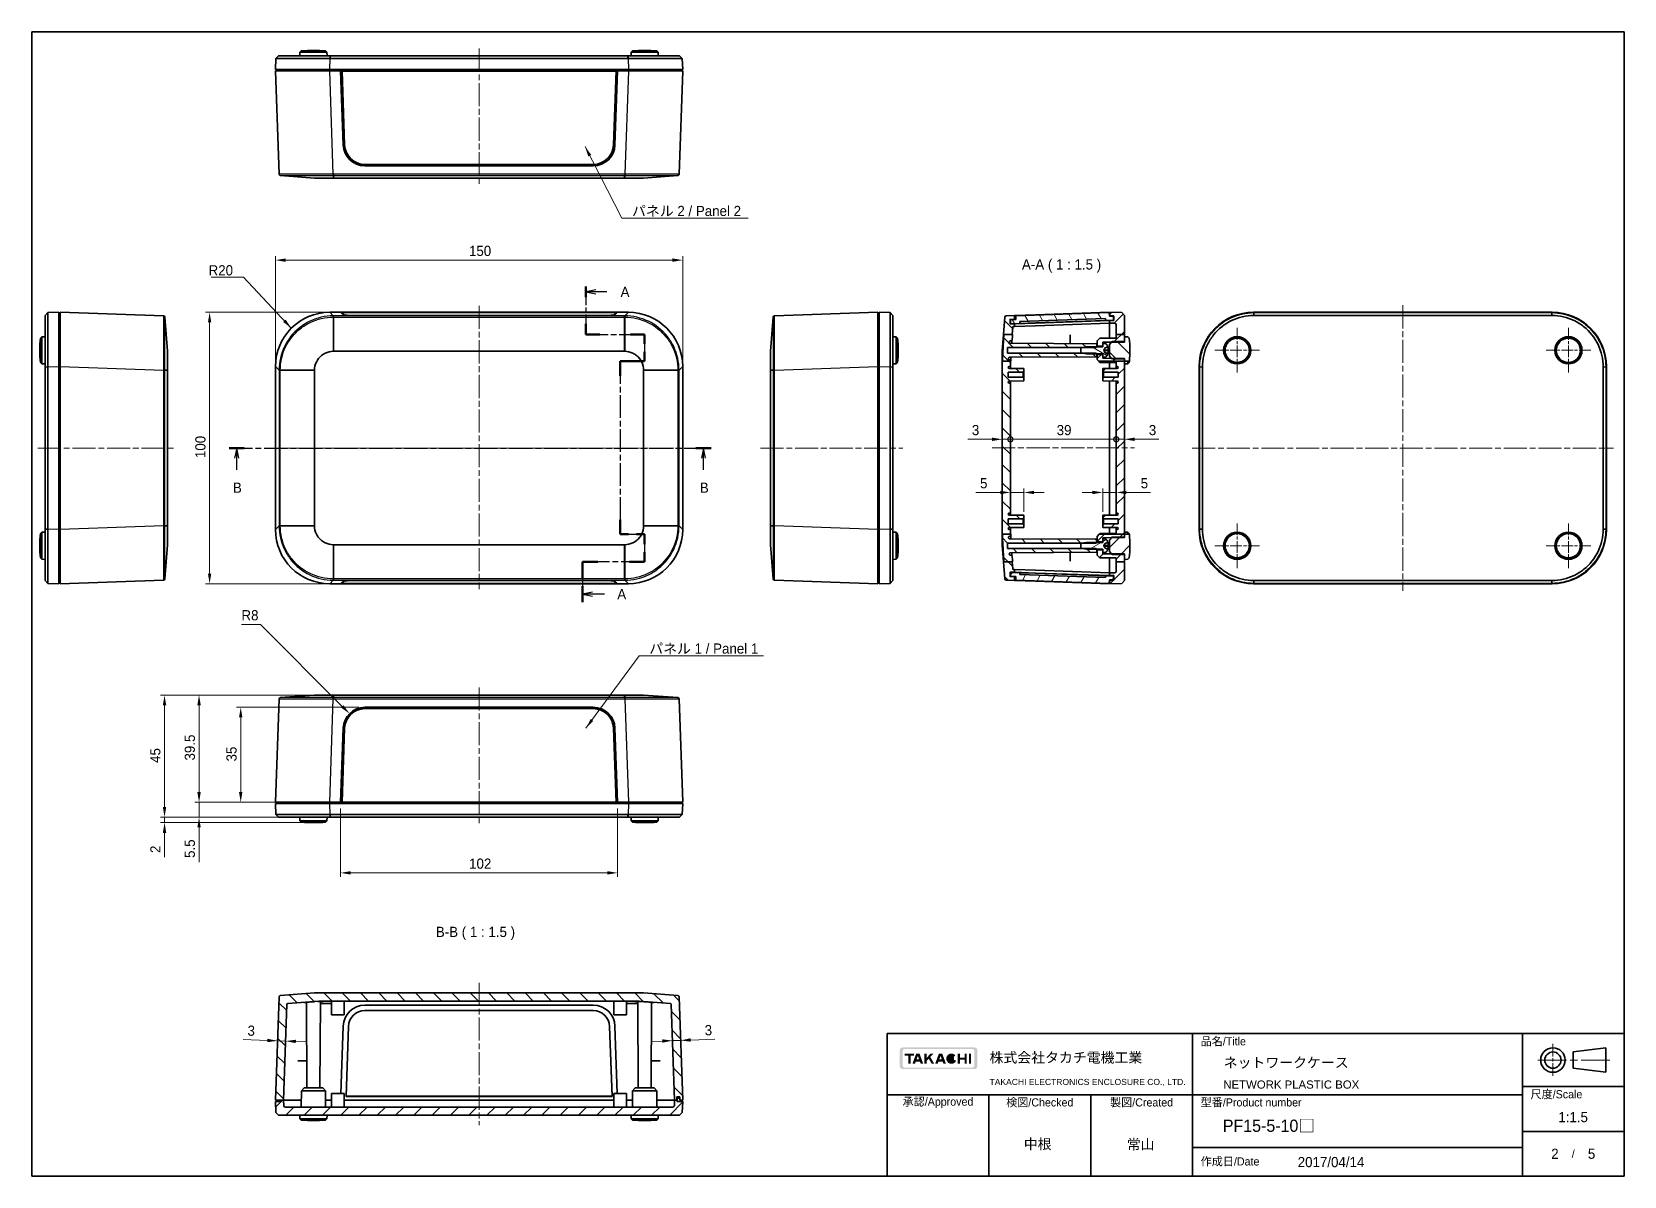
# Model space of a CAD drawing. Header units: millimetres. Extents: x 22 to 3190, y 12 to 574.
# Drawn here: x 618 to 1205, y 12 to 433 of the extents above; entities that cross this region are included whole.
import ezdxf
from ezdxf.enums import TextEntityAlignment as Align

# ---------------------------------------------------------------- set-up
doc = ezdxf.new("R2010")
doc.units = ezdxf.units.MM
doc.header["$LTSCALE"] = 1.5
doc.linetypes.add('CHAIN', pattern=[0.3543, 0.2362, -0.0295, 0.0591, -0.0295])
doc.layers.get('Defpoints').update_dxf_attribs({"lineweight": 25})
for name, color, linetype, lineweight in [('Border (ISO)', 7, 'Continuous', 35), ('Dimension (ISO)', 7, 'Continuous', 18), ('Section Line (ISO)', 7, 'CHAIN', 25), ('Symbol (ISO)', 7, 'Continuous', 18), ('Title (ISO)', 7, 'Continuous', 35), ('Visible (ISO)', 7, 'Continuous', 35), ('Visible Narrow (ISO)', 7, 'Continuous', 25)]:
    doc.layers.add(name, color=color, linetype=linetype, lineweight=lineweight)
for name, color, linetype, lineweight, true_color in [('Center Mark (ISO)', 7, 'Continuous', 18, 0x80ffff), ('Centerline (ISO)', 7, 'Continuous', 18, 0x80ffff), ('Hatch (ISO)', 1, 'Continuous', 18, 0xff0000)]:
    doc.layers.add(name, color=color, linetype=linetype, lineweight=lineweight, true_color=true_color)
doc.styles.add('Note Text (TK)', font='')
doc.styles.add('文字スタイル40', font='')
doc.styles.add('文字スタイル67', font='arial.ttf')
doc.styles.get('Note Text (TK)').set_extended_font_data('MS PGothic')
doc.styles.get('文字スタイル40').set_extended_font_data('MS PGothic')
doc.dimstyles.new('Default - Method 1b (TK)', dxfattribs={"dimscale": 1.5, "dimtxt": 2.5, "dimasz": 2.5, "dimexe": 1, "dimexo": 1.5, "dimgap": 1, "dimtad": 1, "dimtoh": 1, "dimrnd": 1e-08, "dimdsep": 46, "dimtxsty": 'Note Text (TK)', "dimcen": 0.09, "dimdle": 5, "dimclrd": 100, "dimclre": 100, "dimclrt": 7, "dimadec": 1, "dimazin": 1, "dimtfac": 1, "dimtmove": 0, "dimatfit": 3, "dimfxl": 1, "dimtolj": 1, "dimlwd": -1, "dimlwe": -1, "dimarcsym": 0})
doc.dimstyles.new('Default - Method 1b (TK)$7', dxfattribs={"dimscale": 1.5, "dimtxt": 2.5, "dimasz": 2.5, "dimexe": 1, "dimexo": 1.5, "dimgap": 1, "dimtad": 1, "dimtoh": 1, "dimrnd": 1e-08, "dimdsep": 46, "dimtxsty": 'Note Text (TK)', "dimcen": 0.09, "dimdle": 5, "dimclrd": 256, "dimclre": 100, "dimclrt": 7, "dimadec": 1, "dimazin": 1, "dimtfac": 1, "dimtmove": 0, "dimatfit": 3, "dimfxl": 1, "dimtolj": 1, "dimlwd": -1, "dimlwe": -1, "dimarcsym": 0})
pattern_1 = [(45, (596.5, -4e-07), (-3.367596, 3.367596), [])]
pattern_2 = [(135.0002, (596.5, -4e-07), (-3.367584, -3.36761), [])]

msp = doc.modelspace()

# ---------------------------------------------------------------- texts
at = {"layer": 'Symbol (ISO)', "color": 7, "char_height": 3.75, "attachment_point": 7, "line_spacing_factor": 1.5, "style": 'Note Text (TK)'}
for s, insert, width in [('{パネル 2 / Panel 2}', (839.3115, 365.4407), 44.649124), ('{R20}', (683.3511, 343.7387), 9.122807), ('{パネル 1 / Panel 1}', (845.6697, 204.2479), 44.649124)]:
    msp.add_mtext(s, dxfattribs=dict(at, insert=insert, width=width))
at = {"layer": 'Symbol (ISO)', "color": 7, "insert": (982.9476, 344.8277), "char_height": 3.75, "attachment_point": 7, "line_spacing_factor": 2.383938, "style": 'Note Text (TK)'}
msp.add_mtext('A-A ( 1 : 1.5 )', dxfattribs=at)
at = {"layer": 'Symbol (ISO)', "color": 7, "insert": (767.0638, 98.9718), "char_height": 3.75, "attachment_point": 7, "style": 'Note Text (TK)'}
msp.add_mtext('B-B ( 1 : 1.5 )', dxfattribs=at)

# ---------------------------------------------------------------- blocks, each defined once
blk = doc.blocks.new('図面枠 tk図枠')
at = {"layer": 'Border (ISO)'}
for p, q in [((14.5, 289), (405.5, 289)), ((14.5, 289), (14.5, 8)), ((405.5, 289), (405.5, 8)), ((14.5, 8), (405.5, 8))]:
    blk.add_line(p, q, dxfattribs=at)
blk = doc.blocks.new('表題欄 tk表題欄')
at = {"layer": 'Hatch (ISO)'}
h = blk.add_hatch(color=256, dxfattribs=at)
edge = h.paths.add_edge_path(flags=0)
edge.add_arc((95.58, 236.3), 0.596, 270, 360)
edge.add_line((96.17, 236.3), (96.17, 239.71))
edge.add_arc((95.58, 239.71), 0.596, 0, 90)
edge.add_line((95.58, 240.31), (79.14, 240.31))
edge.add_arc((79.14, 239.71), 0.596, 90, 180)
edge.add_line((78.54, 239.71), (78.54, 236.3))
edge.add_arc((79.14, 236.3), 0.596, 180, 270)
edge.add_line((79.14, 235.7), (95.58, 235.7))
edge = h.paths.add_edge_path()
edge.add_line((77.84, 239.96), (77.84, 236.05))
edge.add_arc((78.54, 236.05), 0.702, 180, 270)
edge.add_line((78.54, 235.35), (96.17, 235.35))
edge.add_arc((96.17, 236.05), 0.702, 270, 360)
edge.add_line((96.87, 236.05), (96.87, 239.96))
edge.add_arc((96.17, 239.96), 0.702, 0, 90)
edge.add_line((96.17, 240.66), (78.54, 240.66))
edge.add_arc((78.54, 239.96), 0.702, 90, 180)
for points in [[(79.07, 239.15), (79.07, 238.66), (79.92, 238.66), (79.92, 236.66), (80.51, 236.66), (80.51, 238.66), (81.36, 238.66), (81.36, 239.15)], [(85.68, 236.66), (84.94, 237.89), (84.42, 237.32), (84.42, 236.66), (83.9, 236.66), (83.9, 239.15), (84.42, 239.15), (84.42, 238.1), (85.39, 239.15), (86.11, 239.15), (85.32, 238.3), (86.3, 236.66)], [(92.09, 239.15), (92.09, 236.66), (92.61, 236.66), (92.61, 237.66), (93.77, 237.66), (93.77, 236.66), (94.29, 236.66), (94.29, 239.15), (93.77, 239.15), (93.77, 238.15), (92.61, 238.15), (92.61, 239.15)], [(94.84, 239.15), (94.84, 236.66), (95.36, 236.66), (95.36, 239.15)]]:
    blk.add_hatch(color=256, dxfattribs=at).paths.add_polyline_path(points)
h = blk.add_hatch(color=256, dxfattribs=at)
h.paths.add_polyline_path([(82.59, 237.71), (81.95, 237.71), (82.27, 238.58)], flags=0)
h.paths.add_polyline_path([(82.78, 237.2), (81.76, 237.2), (81.57, 236.66), (80.95, 236.66), (81.86, 239.15), (82.68, 239.15), (83.59, 236.66), (82.98, 236.66)])
h = blk.add_hatch(color=256, dxfattribs=at)
h.paths.add_polyline_path([(87.53, 237.71), (88.16, 237.71), (87.85, 238.58)], flags=0)
h.paths.add_polyline_path([(87.14, 236.66), (87.34, 237.2), (88.35, 237.2), (88.55, 236.66), (89.17, 236.66), (88.25, 239.15), (87.44, 239.15), (86.52, 236.66)])
h = blk.add_hatch(color=256, dxfattribs=at)
edge = h.paths.add_edge_path()
edge.add_arc((90.52, 237.9), 1.27, 38.5505, 336.582)
edge.add_line((91.69, 237.4), (91.17, 237.62))
edge.add_ellipse((90.52, 237.9), major_axis=(0, -0.8), ratio=0.867347, start_angle=124.651, end_angle=429.4109, ccw=False)
edge.add_line((91.09, 238.36), (91.52, 238.7))
at = {"layer": 'Title (ISO)'}
for p, q in [((74.71, 244.05), (255.71, 244.05)), ((74.71, 209.05), (74.71, 244.05)), ((149.71, 244.05), (149.71, 209.05)), ((230.71, 244.05), (230.71, 209.05)), ((255.71, 244.05), (255.71, 209.05)), ((243.21, 239.55), (251.21, 240.55)), ((243.21, 239.55), (243.21, 235.55)), ((251.21, 234.55), (251.21, 240.55)), ((243.21, 235.55), (251.21, 234.55)), ((230.71, 231.05), (255.71, 231.05)), ((74.71, 229.05), (230.71, 229.05)), ((99.71, 229.05), (99.71, 209.05)), ((124.71, 229.05), (124.71, 209.05)), ((230.71, 220.05), (255.71, 220.05)), ((149.71, 216.05), (230.71, 216.05)), ((255.71, 209.05), (74.71, 209.05))]:
    blk.add_line(p, q, dxfattribs=at)
at = {"layer": 'Title (ISO)', "color": 4, "linetype": 'CHAIN', "lineweight": 18, "ltscale": 8.88956, "true_color": 0x00ffff}
blk.add_line((238.21, 241.55), (238.21, 233.55), dxfattribs=at)
at = {"layer": 'Title (ISO)', "color": 4, "linetype": 'CHAIN', "lineweight": 18, "ltscale": 20.001633, "true_color": 0x00ffff}
blk.add_line((252.21, 237.55), (234.21, 237.55), dxfattribs=at)
at = {"layer": 'Title (ISO)'}
for radius in [3, 2]:
    blk.add_circle((238.21, 237.55), radius, dxfattribs=at)
at = {"layer": 'Title (ISO)', "color": 1, "true_color": 0xff0000, "char_height": 2, "line_spacing_factor": 1.5, "style": 'Note Text (TK)'}
for s, insert, attachment_point in [('\\fＭＳ Ｐゴシック|b0|i0;\\H2.0000;品名/Title', (151.71, 242.05), 4), ('\\fＭＳ Ｐゴシック|b0|i0;\\H2.0000;承認/Approved', (87.21, 227.05), 5), ('\\fＭＳ Ｐゴシック|b0|i0;\\H2.0000;検図/Checked', (112.21, 227.05), 5), ('\\fＭＳ Ｐゴシック|b0|i0;\\H2.0000;製図/Created', (137.21, 227.05), 5), ('\\fＭＳ Ｐゴシック|b0|i0;\\H2.0000;型番/Product number', (151.71, 227.05), 4), ('\\fＭＳ Ｐゴシック|b0|i0;\\H2.0000;尺度/Scale', (232.71, 229.05), 4), ('\\fＭＳ Ｐゴシック|b0|i0;\\H2.0000;作成日/Date', (151.71, 212.55), 4)]:
    blk.add_mtext(s, dxfattribs=dict(at, insert=insert, attachment_point=attachment_point))
at = {"layer": 'Title (ISO)', "color": 7, "line_spacing_factor": 1.5, "style": 'Note Text (TK)'}
for s, insert, char_height, attachment_point in [('株式会社タカチ電機工業', (99.87, 238.05), 2.5, 4), ('\\fArial|b0|i0;\\H1.4986;TAKACHI ELECTRONICS ENCLOSURE CO., LTD.', (99.87, 232.05), 1.4986, 4), ('\\fＭＳ Ｐゴシック|b0|i0;\\H2.0000;/', (243.21, 214.55), 2, 5)]:
    blk.add_mtext(s, dxfattribs=dict(at, insert=insert, char_height=char_height, attachment_point=attachment_point))
at = {"layer": 'Title (ISO)', "color": 7}
for tag, p, height, style in [('<品名>_001', (157.37, 235.7), 2.5, 'Note Text (TK)'), ('<Title>_001', (157.28, 230.55), 2, '文字スタイル67'), ('<型番>_001', (157.16, 219.93), 3, '文字スタイル40'), ('<尺度>_001', (239.54, 222.3), 2.5, 'Note Text (TK)'), ('<検図>_001', (108.29, 215.69), 2.5, 'Note Text (TK)'), ('<製図>_001', (133.57, 215.62), 2.5, 'Note Text (TK)'), ('<ページ_No.>_001', (238.1, 213.3), 2.5, 'Note Text (TK)'), ('<総ページ数>_001', (246.8, 213.3), 2.5, 'Note Text (TK)'), ('作成日_001', (175.55, 211.26), 2.5, 'Note Text (TK)')]:
    blk.add_attdef(tag, p, '', height=height, dxfattribs=dict(at, style=style))
at = {"layer": 'Title (ISO)', "color": 7, "style": 'Note Text (TK)'}
blk.add_attdef('<承認>', text='', height=2.5, dxfattribs=at).set_placement((87.21, 217.05), align=Align.MIDDLE_CENTER)
blk = doc.blocks.new('2dTransSection0')
at = {"layer": 'Section Line (ISO)', "linetype": 'CHAIN', "ltscale": 12.930986}
blk.add_line((150.53, 226.43), (150.53, 214.69), dxfattribs=at)
at = {"layer": 'Section Line (ISO)', "linetype": 'Continuous', "lineweight": 50}
for p, q in [((150.53, 226.43), (150.53, 223.85)), ((150.53, 217.27), (150.53, 214.69)), ((150.53, 214.69), (154.01, 214.69)), ((161.5, 214.69), (164.98, 214.69)), ((164.98, 214.69), (164.98, 212.39)), ((164.98, 208.09), (158.98, 208.09)), ((158.98, 208.09), (158.98, 204.53)), ((164.98, 210.39), (164.98, 208.09)), ((158.98, 169.17), (158.98, 165.61)), ((158.98, 165.61), (160.98, 165.61)), ((162.98, 165.61), (164.98, 165.61)), ((164.98, 165.61), (164.98, 163.23)), ((164.98, 161.23), (164.98, 158.86)), ((153.47, 158.86), (149.71, 158.86)), ((149.71, 158.86), (149.71, 154.89)), ((164.98, 158.86), (161.22, 158.86)), ((149.71, 152.89), (149.71, 148.93))]:
    blk.add_line(p, q, dxfattribs=at)
at = {"layer": 'Section Line (ISO)', "linetype": 'Continuous'}
for p, q in [((153.03, 225.64), (150.53, 225.14)), ((153.03, 225.14), (150.53, 225.14)), ((150.53, 225.14), (153.03, 224.64)), ((155.69, 225.14), (153.03, 225.14)), ((152.21, 151.41), (149.71, 150.91)), ((152.21, 150.91), (149.71, 150.91)), ((149.71, 150.91), (152.21, 150.41)), ((155.09, 150.91), (152.21, 150.91))]:
    blk.add_line(p, q, dxfattribs=at)
at = {"layer": 'Section Line (ISO)', "linetype": 'CHAIN', "ltscale": 15.48076}
blk.add_line((150.53, 214.69), (164.98, 214.69), dxfattribs=at)
at = {"layer": 'Section Line (ISO)', "linetype": 'CHAIN', "ltscale": 12.132512}
blk.add_line((164.98, 214.69), (164.98, 208.09), dxfattribs=at)
at = {"layer": 'Section Line (ISO)', "linetype": 'CHAIN', "ltscale": 6.667144}
blk.add_line((164.98, 208.09), (158.98, 208.09), dxfattribs=at)
at = {"layer": 'Section Line (ISO)', "linetype": 'CHAIN', "ltscale": 15.692976}
blk.add_line((158.98, 208.09), (158.98, 165.61), dxfattribs=at)
at = {"layer": 'Section Line (ISO)', "linetype": 'CHAIN', "ltscale": 11.290382}
blk.add_line((158.98, 165.61), (164.98, 165.61), dxfattribs=at)
at = {"layer": 'Section Line (ISO)', "linetype": 'CHAIN', "ltscale": 12.355118}
blk.add_line((164.98, 165.61), (164.98, 158.86), dxfattribs=at)
at = {"layer": 'Section Line (ISO)', "linetype": 'CHAIN', "ltscale": 16.248667}
blk.add_line((164.98, 158.86), (149.71, 158.86), dxfattribs=at)
at = {"layer": 'Section Line (ISO)', "linetype": 'CHAIN', "ltscale": 16.83222}
blk.add_line((149.71, 158.86), (149.71, 148.93), dxfattribs=at)
at = {"layer": 'Section Line (ISO)', "char_height": 2.5, "attachment_point": 7, "style": 'Note Text (TK)'}
for insert in [(159.07, 223.9), (158.26, 149.67)]:
    blk.add_mtext('A', dxfattribs=dict(at, insert=insert))
blk = doc.blocks.new('2dTransSection1')
at = {"layer": 'Section Line (ISO)', "linetype": 'CHAIN', "ltscale": 16.180258}
blk.add_line((62.93, 186.8), (181.32, 186.8), dxfattribs=at)
at = {"layer": 'Section Line (ISO)', "linetype": 'Continuous', "lineweight": 50}
for p, q in [((62.93, 186.8), (66.66, 186.8)), ((177.58, 186.8), (181.32, 186.8))]:
    blk.add_line(p, q, dxfattribs=at)
at = {"layer": 'Section Line (ISO)', "linetype": 'Continuous'}
for p, q in [((64.8, 186.8), (64.3, 184.3)), ((64.8, 184.3), (64.8, 186.8)), ((65.3, 184.3), (64.8, 186.8)), ((64.8, 181.46), (64.8, 184.3)), ((179.45, 186.8), (178.95, 184.3)), ((179.45, 184.3), (179.45, 186.8)), ((179.95, 184.3), (179.45, 186.8)), ((179.45, 181.46), (179.45, 184.3))]:
    blk.add_line(p, q, dxfattribs=at)
at = {"layer": 'Section Line (ISO)', "char_height": 2.5, "attachment_point": 7, "style": 'Note Text (TK)'}
for insert in [(63.88, 175.8), (178.53, 175.8)]:
    blk.add_mtext('B', dxfattribs=dict(at, insert=insert))
blk = doc.blocks.new('*D20')
at = {"layer": 'Defpoints', "color": 0, "transparency": 16777216}
for p in [(857.97, 349.41), (707.97, 310.21), (857.97, 310.21)]:
    blk.add_point(p, dxfattribs=at)
at = {"layer": 'Dimension (ISO)', "color": 100, "transparency": 16777216}
for p, q in [((707.97, 312.46), (707.97, 350.91)), ((711.72, 349.41), (854.22, 349.41)), ((857.97, 312.46), (857.97, 350.91))]:
    blk.add_line(p, q, dxfattribs=at)
for points in [[(711.72, 350.04), (711.72, 348.79), (707.97, 349.41)], [(854.22, 350.04), (854.22, 348.79), (857.97, 349.41)]]:
    blk.add_solid(points, dxfattribs=at)
at = {"layer": 'Dimension (ISO)', "color": 7, "transparency": 16777216, "insert": (779.26, 352.79), "char_height": 3.75, "attachment_point": 4, "style": 'Note Text (TK)'}
blk.add_mtext('\\A1;150', dxfattribs=at)
blk = doc.blocks.new('*D21')
at = {"layer": 'Defpoints', "color": 0, "transparency": 16777216}
for p in [(727.96, 330.2), (683.73, 230.2), (727.96, 230.2)]:
    blk.add_point(p, dxfattribs=at)
at = {"layer": 'Dimension (ISO)', "color": 100, "transparency": 16777216}
for p, q in [((725.71, 330.2), (682.23, 330.2)), ((683.73, 326.45), (683.73, 233.95)), ((725.71, 230.2), (682.23, 230.2))]:
    blk.add_line(p, q, dxfattribs=at)
for points in [[(683.1, 326.45), (684.35, 326.45), (683.73, 330.2)], [(683.1, 233.95), (684.35, 233.95), (683.73, 230.2)]]:
    blk.add_solid(points, dxfattribs=at)
at = {"layer": 'Dimension (ISO)', "color": 7, "transparency": 16777216, "insert": (680.35, 276.5), "char_height": 3.75, "attachment_point": 4, "rotation": 90, "style": 'Note Text (TK)'}
blk.add_mtext('\\A1;100', dxfattribs=at)
blk = doc.blocks.new('*D22')
at = {"layer": 'Defpoints', "color": 0, "transparency": 16777216}
for p in [(695.19, 184.71), (740.9, 184.71), (727.96, 149.71)]:
    blk.add_point(p, dxfattribs=at)
at = {"layer": 'Dimension (ISO)', "color": 100, "transparency": 16777216}
for p, q in [((738.65, 184.71), (693.69, 184.71)), ((695.19, 153.46), (695.19, 180.96)), ((725.71, 149.71), (693.69, 149.71))]:
    blk.add_line(p, q, dxfattribs=at)
for points in [[(694.56, 180.96), (695.81, 180.96), (695.19, 184.71)], [(694.56, 153.46), (695.81, 153.46), (695.19, 149.71)]]:
    blk.add_solid(points, dxfattribs=at)
at = {"layer": 'Dimension (ISO)', "color": 7, "transparency": 16777216, "insert": (691.81, 164.76), "char_height": 3.75, "attachment_point": 4, "rotation": 90, "style": 'Note Text (TK)'}
blk.add_mtext('\\A1;35', dxfattribs=at)
blk = doc.blocks.new('*D23')
at = {"layer": 'Defpoints', "color": 0, "transparency": 16777216}
for p in [(679.84, 189.21), (729.34, 189.21), (727.96, 149.71)]:
    blk.add_point(p, dxfattribs=at)
at = {"layer": 'Dimension (ISO)', "color": 100, "transparency": 16777216}
for p, q in [((727.09, 189.21), (678.34, 189.21)), ((679.84, 153.46), (679.84, 185.46)), ((725.71, 149.71), (678.34, 149.71))]:
    blk.add_line(p, q, dxfattribs=at)
for points in [[(679.21, 185.46), (680.46, 185.46), (679.84, 189.21)], [(679.21, 153.46), (680.46, 153.46), (679.84, 149.71)]]:
    blk.add_solid(points, dxfattribs=at)
at = {"layer": 'Dimension (ISO)', "color": 7, "transparency": 16777216, "insert": (676.46, 165.1), "char_height": 3.75, "attachment_point": 4, "rotation": 90, "style": 'Note Text (TK)'}
blk.add_mtext('\\A1;39.5', dxfattribs=at)
blk = doc.blocks.new('*D24')
at = {"layer": 'Defpoints', "color": 0, "transparency": 16777216}
for p in [(729.34, 189.21), (667.12, 144.21), (728.13, 144.21)]:
    blk.add_point(p, dxfattribs=at)
at = {"layer": 'Dimension (ISO)', "color": 100, "transparency": 16777216}
for p, q in [((727.09, 189.21), (665.62, 189.21)), ((667.12, 185.46), (667.12, 147.96)), ((725.88, 144.21), (665.62, 144.21))]:
    blk.add_line(p, q, dxfattribs=at)
for points in [[(666.5, 185.46), (667.75, 185.46), (667.12, 189.21)], [(666.5, 147.96), (667.75, 147.96), (667.12, 144.21)]]:
    blk.add_solid(points, dxfattribs=at)
at = {"layer": 'Dimension (ISO)', "color": 7, "transparency": 16777216, "insert": (663.75, 164.22), "char_height": 3.75, "attachment_point": 4, "rotation": 90, "style": 'Note Text (TK)'}
blk.add_mtext('\\A1;45', dxfattribs=at)
blk = doc.blocks.new('*D25')
at = {"layer": 'Defpoints', "color": 0, "transparency": 16777216}
for p in [(735.25, 182.37), (740.9, 176.71)]:
    blk.add_point(p, dxfattribs=at)
at = {"layer": 'Dimension (ISO)', "color": 100, "transparency": 16777216}
for p, q in [((695.46, 215.2), (702.42, 215.2)), ((702.42, 215.2), (732.59, 185.02))]:
    blk.add_line(p, q, dxfattribs=at)
blk.add_solid([(733.04, 185.47), (732.15, 184.58), (735.25, 182.37)], dxfattribs=at)
at = {"layer": 'Dimension (ISO)', "color": 7, "transparency": 16777216, "insert": (695.46, 218.58), "char_height": 3.75, "attachment_point": 4, "style": 'Note Text (TK)'}
blk.add_mtext('\\A1;R8', dxfattribs=at)
blk = doc.blocks.new('*D26')
at = {"layer": 'Defpoints', "color": 0, "transparency": 16777216}
for p in [(731.97, 149.71), (833.97, 149.71), (833.97, 123.71)]:
    blk.add_point(p, dxfattribs=at)
at = {"layer": 'Dimension (ISO)', "color": 100, "transparency": 16777216}
for p, q in [((731.97, 147.46), (731.97, 122.21)), ((833.97, 147.46), (833.97, 122.21)), ((735.72, 123.71), (830.22, 123.71))]:
    blk.add_line(p, q, dxfattribs=at)
for points in [[(735.72, 124.34), (735.72, 123.09), (731.97, 123.71)], [(830.22, 124.34), (830.22, 123.09), (833.97, 123.71)]]:
    blk.add_solid(points, dxfattribs=at)
at = {"layer": 'Dimension (ISO)', "color": 7, "transparency": 16777216, "insert": (779.31, 127.09), "char_height": 3.75, "attachment_point": 4, "style": 'Note Text (TK)'}
blk.add_mtext('\\A1;102', dxfattribs=at)
blk = doc.blocks.new('*D27')
at = {"layer": 'Defpoints', "color": 0, "transparency": 16777216}
for p in [(708.66, 59.69), (711.66, 59.58), (711.73, 61.74)]:
    blk.add_point(p, dxfattribs=at)
at = {"layer": 'Dimension (ISO)', "color": 100, "transparency": 16777216}
for p, q in [((704.99, 61.98), (696.07, 62.29)), ((711.73, 61.74), (708.74, 61.85)), ((715.48, 61.61), (719.23, 61.48))]:
    blk.add_line(p, q, dxfattribs=at)
for points in [[(705.01, 62.6), (704.97, 61.35), (708.74, 61.85)], [(715.5, 62.24), (715.46, 60.99), (711.73, 61.74)]]:
    blk.add_solid(points, dxfattribs=at)
at = {"layer": 'Dimension (ISO)', "color": 7, "transparency": 16777216, "insert": (697.69, 65.61), "char_height": 3.75, "attachment_point": 4, "rotation": 358, "style": 'Note Text (TK)'}
blk.add_mtext('\\A1;3', dxfattribs=at)
blk = doc.blocks.new('*D28')
at = {"layer": 'Defpoints', "color": 0, "transparency": 16777216}
for p in [(857.2, 62.02), (854.35, 57.82), (857.34, 57.92)]:
    blk.add_point(p, dxfattribs=at)
at = {"layer": 'Dimension (ISO)', "color": 100, "transparency": 16777216}
for p, q in [((850.46, 61.78), (846.71, 61.65)), ((854.21, 61.91), (857.2, 62.02)), ((860.95, 62.15), (869.87, 62.46))]:
    blk.add_line(p, q, dxfattribs=at)
for points in [[(850.44, 62.41), (850.48, 61.16), (854.21, 61.91)], [(860.93, 62.77), (860.97, 61.52), (857.2, 62.02)]]:
    blk.add_solid(points, dxfattribs=at)
at = {"layer": 'Dimension (ISO)', "color": 7, "transparency": 16777216, "insert": (866.08, 65.7), "char_height": 3.75, "attachment_point": 4, "rotation": 2, "style": 'Note Text (TK)'}
blk.add_mtext('\\A1;3', dxfattribs=at)
blk = doc.blocks.new('_DotSmall')
at = {"color": 0, "linetype": 'ByBlock', "const_width": 0.5}
blk.add_lwpolyline([(-0.0625, 0, 1), (0.0625, 0, 1)], format="xyb", close=True, dxfattribs=at)
blk = doc.blocks.new('*D29')
at = {"layer": 'Defpoints', "color": 0, "transparency": 16777216}
for p in [(978.67, 283.42), (1017.67, 283.42), (1017.67, 283.42)]:
    blk.add_point(p, dxfattribs=at)
at = {"layer": 'Dimension (ISO)', "color": 100, "transparency": 16777216}
blk.add_line((978.67, 283.42), (1017.67, 283.42), dxfattribs=at)
at = {"layer": 'Dimension (ISO)', "color": 100, "transparency": 16777216, "xscale": 3.75, "yscale": 3.75, "zscale": 3.75, "rotation": 180}
blk.add_blockref('_DotSmall', (978.67, 283.42), dxfattribs=at)
at = {"layer": 'Dimension (ISO)', "color": 100, "transparency": 16777216, "xscale": 3.75, "yscale": 3.75, "zscale": 3.75}
blk.add_blockref('_DotSmall', (1017.67, 283.42), dxfattribs=at)
at = {"layer": 'Dimension (ISO)', "color": 7, "transparency": 16777216, "insert": (995.73, 286.79), "char_height": 3.75, "attachment_point": 4, "style": 'Note Text (TK)'}
blk.add_mtext('\\A1;39', dxfattribs=at)
blk = doc.blocks.new('*D30')
at = {"layer": 'Defpoints', "color": 0, "transparency": 16777216}
for p in [(975.67, 283.42), (975.67, 283.42), (978.67, 283.42)]:
    blk.add_point(p, dxfattribs=at)
at = {"layer": 'Dimension (ISO)', "color": 100, "transparency": 16777216}
for p, q in [((971.92, 283.42), (963, 283.42)), ((978.67, 283.42), (975.67, 283.42)), ((978.67, 283.42), (982.42, 283.42))]:
    blk.add_line(p, q, dxfattribs=at)
blk.add_solid([(971.92, 284.04), (971.92, 282.79), (975.67, 283.42)], dxfattribs=at)
at = {"layer": 'Dimension (ISO)', "color": 100, "transparency": 16777216, "xscale": 3.75, "yscale": 3.75, "zscale": 3.75, "rotation": 180}
blk.add_blockref('_DotSmall', (978.67, 283.42), dxfattribs=at)
at = {"layer": 'Dimension (ISO)', "color": 7, "transparency": 16777216, "insert": (964.5, 286.79), "char_height": 3.75, "attachment_point": 4, "style": 'Note Text (TK)'}
blk.add_mtext('\\A1;3', dxfattribs=at)
blk = doc.blocks.new('*D31')
at = {"layer": 'Defpoints', "color": 0, "transparency": 16777216}
for p in [(1017.67, 283.42), (1020.67, 283.42), (1020.67, 283.42)]:
    blk.add_point(p, dxfattribs=at)
at = {"layer": 'Dimension (ISO)', "color": 100, "transparency": 16777216}
for p, q in [((1017.67, 283.42), (1013.92, 283.42)), ((1017.67, 283.42), (1020.67, 283.42)), ((1024.42, 283.42), (1033.34, 283.42))]:
    blk.add_line(p, q, dxfattribs=at)
blk.add_solid([(1024.42, 284.04), (1024.42, 282.79), (1020.67, 283.42)], dxfattribs=at)
at = {"layer": 'Dimension (ISO)', "color": 100, "transparency": 16777216, "xscale": 3.75, "yscale": 3.75, "zscale": 3.75}
blk.add_blockref('_DotSmall', (1017.67, 283.42), dxfattribs=at)
at = {"layer": 'Dimension (ISO)', "color": 7, "transparency": 16777216, "insert": (1029.67, 286.79), "char_height": 3.75, "attachment_point": 4, "style": 'Note Text (TK)'}
blk.add_mtext('\\A1;3', dxfattribs=at)
blk = doc.blocks.new('*D32')
at = {"layer": 'Defpoints', "color": 0, "transparency": 16777216}
for p in [(978.67, 263.84), (983.67, 263.84), (983.67, 254.45)]:
    blk.add_point(p, dxfattribs=at)
at = {"layer": 'Dimension (ISO)', "color": 100, "transparency": 16777216}
for p, q in [((983.67, 256.7), (983.67, 265.34)), ((974.92, 263.84), (966, 263.84)), ((983.67, 263.84), (978.67, 263.84)), ((987.42, 263.84), (991.17, 263.84))]:
    blk.add_line(p, q, dxfattribs=at)
for points in [[(974.92, 264.47), (974.92, 263.22), (978.67, 263.84)], [(987.42, 264.47), (987.42, 263.22), (983.67, 263.84)]]:
    blk.add_solid(points, dxfattribs=at)
at = {"layer": 'Dimension (ISO)', "color": 7, "transparency": 16777216, "insert": (967.5, 267.22), "char_height": 3.75, "attachment_point": 4, "style": 'Note Text (TK)'}
blk.add_mtext('\\A1;5', dxfattribs=at)
blk = doc.blocks.new('*D33')
at = {"layer": 'Defpoints', "color": 0, "transparency": 16777216}
for p in [(1017.67, 263.84), (1017.67, 263.84), (1012.67, 254.45)]:
    blk.add_point(p, dxfattribs=at)
at = {"layer": 'Dimension (ISO)', "color": 100, "transparency": 16777216}
for p, q in [((1012.67, 256.7), (1012.67, 265.34)), ((1008.92, 263.84), (1005.17, 263.84)), ((1012.67, 263.84), (1017.67, 263.84)), ((1021.42, 263.84), (1030.34, 263.84))]:
    blk.add_line(p, q, dxfattribs=at)
for points in [[(1008.92, 264.47), (1008.92, 263.22), (1012.67, 263.84)], [(1021.42, 264.47), (1021.42, 263.22), (1017.67, 263.84)]]:
    blk.add_solid(points, dxfattribs=at)
at = {"layer": 'Dimension (ISO)', "color": 7, "transparency": 16777216, "insert": (1026.67, 267.22), "char_height": 3.75, "attachment_point": 4, "style": 'Note Text (TK)'}
blk.add_mtext('\\A1;5', dxfattribs=at)
blk = doc.blocks.new('*D34')
at = {"layer": 'Defpoints', "color": 0, "transparency": 16777216}
for p in [(727.96, 149.71), (679.84, 144.21), (728.13, 144.21)]:
    blk.add_point(p, dxfattribs=at)
at = {"layer": 'Dimension (ISO)', "color": 100, "transparency": 16777216}
for p, q in [((679.84, 153.46), (679.84, 157.21)), ((725.71, 149.71), (678.34, 149.71)), ((679.84, 149.71), (679.84, 144.21)), ((725.88, 144.21), (678.34, 144.21)), ((679.84, 140.46), (679.84, 127.71))]:
    blk.add_line(p, q, dxfattribs=at)
for points in [[(679.21, 153.46), (680.46, 153.46), (679.84, 149.71)], [(679.21, 140.46), (680.46, 140.46), (679.84, 144.21)]]:
    blk.add_solid(points, dxfattribs=at)
at = {"layer": 'Dimension (ISO)', "color": 7, "transparency": 16777216, "insert": (676.46, 129.21), "char_height": 3.75, "attachment_point": 4, "rotation": 90, "style": 'Note Text (TK)'}
blk.add_mtext('\\A1;5.5', dxfattribs=at)
blk = doc.blocks.new('*D35')
at = {"layer": 'Defpoints', "color": 0, "transparency": 16777216}
for p in [(667.12, 142.21), (721.97, 142.21), (728.1, 144.21)]:
    blk.add_point(p, dxfattribs=at)
at = {"layer": 'Dimension (ISO)', "color": 100, "transparency": 16777216}
for p, q in [((667.12, 147.96), (667.12, 151.71)), ((725.85, 144.21), (665.62, 144.21)), ((719.72, 142.21), (665.62, 142.21)), ((667.12, 144.21), (667.12, 142.21)), ((667.12, 138.46), (667.12, 129.54))]:
    blk.add_line(p, q, dxfattribs=at)
for points in [[(666.5, 147.96), (667.75, 147.96), (667.12, 144.21)], [(666.5, 138.46), (667.75, 138.46), (667.12, 142.21)]]:
    blk.add_solid(points, dxfattribs=at)
at = {"layer": 'Dimension (ISO)', "color": 7, "transparency": 16777216, "insert": (663.75, 131.04), "char_height": 3.75, "attachment_point": 4, "rotation": 90, "style": 'Note Text (TK)'}
blk.add_mtext('\\A1;2', dxfattribs=at)

# ---------------------------------------------------------------- dimensions: what is measured, and where the dimension line sits
at = {"layer": 'Dimension (ISO)', "color": 100, "true_color": 0x00ff3f}
for base, p1, p2, override, picture, middle in [((857.9716, 349.4132), (707.9716, 310.2148), (857.9716, 310.2148), {"dimtoh": 0, "dimdec": 2, "dimtp": 0, "dimtm": 0, "dimtdec": 2, "dimtofl": 0, "dimatfit": 1}, '*D20', (782.9716, 349.4132)), ((975.6694, 283.4178), (978.6694, 283.4178), (975.6694, 283.4178), {"dimtoh": 0, "dimdec": 2, "dimblk1": 'DotSmall', "dimsah": 1, "dimdle": 0, "dimse1": 1, "dimse2": 1, "dimtp": 0, "dimtm": 0, "dimtdec": 2, "dimtofl": 1, "dimatfit": 1}, '*D30', (965.5828, 283.4178)), ((1017.6694, 283.4178), (978.6694, 283.4178), (1017.6694, 283.4178), {"dimtoh": 0, "dimdec": 2, "dimblk1": 'DotSmall', "dimblk2": 'DotSmall', "dimsah": 1, "dimdle": 0, "dimse1": 1, "dimse2": 1, "dimtp": 0, "dimtm": 0, "dimtdec": 2, "dimtofl": 0, "dimatfit": 1}, '*D29', (998.1694, 283.4178)), ((983.6694, 263.8422), (978.6694, 263.8422), (983.6694, 254.4527), {"dimtoh": 0, "dimdec": 2, "dimse1": 1, "dimtp": 0, "dimtm": 0, "dimtdec": 2, "dimtofl": 1, "dimatfit": 1}, '*D32', (968.5828, 263.8422))]:
    dim = msp.add_linear_dim(base=base, p1=p1, p2=p2, dimstyle='Default - Method 1b (TK)', override=override, dxfattribs=at)
    dim.commit()
    dim.dimension.update_dxf_attribs({"geometry": picture, "text_midpoint": middle, "dimtype": 160})
for base, p1, p2, angle, override, picture, middle in [((683.7279, 230.2027), (727.9594, 330.2027), (727.9594, 230.2027), 90, {"dimtoh": 0, "dimdec": 2, "dimtp": 0, "dimtm": 0, "dimtdec": 2, "dimtofl": 0, "dimatfit": 1}, '*D21', (683.7279, 280.2027)), ((1020.6694, 283.4178), (1017.6694, 283.4178), (1020.6694, 283.4178), 180, {"dimtoh": 0, "dimdec": 2, "dimblk1": 'DotSmall', "dimsah": 1, "dimdle": 0, "dimse1": 1, "dimse2": 1, "dimtp": 0, "dimtm": 0, "dimtdec": 2, "dimtofl": 1, "dimatfit": 1}, '*D31', (1030.7561, 283.4178)), ((1017.6694, 263.8422), (1012.6694, 254.4527), (1017.6694, 263.8422), 180, {"dimtoh": 0, "dimdec": 2, "dimse2": 1, "dimtp": 0, "dimtm": 0, "dimtdec": 2, "dimtofl": 1, "dimatfit": 1}, '*D33', (1027.7561, 263.8422)), ((667.1224, 144.2146), (729.3388, 189.2146), (728.134, 144.2146), 90, {"dimtoh": 0, "dimdec": 2, "dimtp": 0, "dimtm": 0, "dimtdec": 2, "dimtofl": 0, "dimatfit": 1}, '*D24', (667.1224, 166.7146)), ((679.8388, 189.2146), (727.9594, 149.7146), (729.3388, 189.2146), 90, {"dimtoh": 0, "dimdec": 2, "dimtp": 0, "dimtm": 0, "dimtdec": 2, "dimtofl": 0, "dimatfit": 1}, '*D23', (679.8388, 169.4646)), ((695.1899, 184.7146), (727.9594, 149.7146), (740.902, 184.7146), 270, {"dimtoh": 0, "dimdec": 2, "dimtp": 0, "dimtm": 0, "dimtdec": 2, "dimtofl": 0, "dimatfit": 1}, '*D22', (695.1899, 167.2146)), ((679.8388, 144.2146), (727.9594, 149.7146), (728.134, 144.2146), 90, {"dimtoh": 0, "dimdec": 2, "dimtp": 0, "dimtm": 0, "dimtdec": 2, "dimtofl": 1, "dimatfit": 1}, '*D34', (679.8388, 132.2104)), ((667.1224, 142.2146), (728.1009, 144.2146), (721.9716, 142.2146), 90, {"dimtoh": 0, "dimdec": 2, "dimtp": 0, "dimtm": 0, "dimtdec": 2, "dimtofl": 1, "dimatfit": 1}, '*D35', (667.1224, 132.128)), ((833.9716, 123.7131), (731.9716, 149.7146), (833.9716, 149.7146), 180, {"dimtoh": 0, "dimdec": 2, "dimtp": 0, "dimtm": 0, "dimtdec": 2, "dimtofl": 0, "dimatfit": 1}, '*D26', (782.9716, 123.7131)), ((711.7319, 61.7426), (708.6601, 59.6876), (711.6565, 59.583), 178, {"dimtoh": 0, "dimdec": 2, "dimse1": 1, "dimse2": 1, "dimtp": 0, "dimtm": 0, "dimtdec": 2, "dimtofl": 1, "dimatfit": 1}, '*D27', (698.655, 62.1993)), ((857.2018, 62.0159), (854.3485, 57.8158), (857.3448, 57.9204), 182, {"dimtoh": 0, "dimdec": 2, "dimse1": 1, "dimse2": 1, "dimtp": 0, "dimtm": 0, "dimtdec": 2, "dimtofl": 1, "dimatfit": 1}, '*D28', (867.2823, 62.3679))]:
    dim = msp.add_linear_dim(base=base, p1=p1, p2=p2, angle=angle, dimstyle='Default - Method 1b (TK)', override=override, dxfattribs=at)
    dim.commit()
    dim.dimension.update_dxf_attribs({"geometry": picture, "text_midpoint": middle, "dimtype": 160})
dim = msp.add_radius_dim(center=(740.902, 176.7146), mpoint=(735.2452, 182.3715), dimstyle='Default - Method 1b (TK)', override={"dimtih": 1, "dimdec": 2, "dimcen": 0, "dimtp": 0, "dimtm": 0, "dimtdec": 2, "dimtofl": 0}, dxfattribs=at)
dim.commit()
dim.dimension.update_dxf_attribs({"geometry": '*D25', "text_midpoint": (698.1768, 215.2009), "dimtype": 164})

# ---------------------------------------------------------------- hatches: boundary and pattern name
at = {"layer": 'Hatch (ISO)'}
h = msp.add_hatch(dxfattribs=at)
h.set_pattern_fill('ANSI31', color=256, scale=38.1, angle=90.0002105, style=0)
h.set_pattern_definition(pattern_2)
edge = h.paths.add_edge_path()
edge.add_line((976.2915, 322.0325), (979.3445, 322.0325))
edge.add_line((979.3445, 322.0325), (979.5484, 324.6919))
edge.add_ellipse((979.8475, 324.669), major_axis=(-0.2991, 0.0229), ratio=1, start_angle=276.3843123, end_angle=360, ccw=False)
edge.add_line((979.837, 324.9688), (980.1694, 324.9804))
edge.add_line((980.1694, 324.9804), (980.1694, 325.9786))
edge.add_line((980.1694, 325.9786), (978.7251, 325.9282))
edge.add_ellipse((978.7216, 326.0281), major_axis=(0.0035, -0.0999), ratio=1, start_angle=270, end_angle=360, ccw=False)
edge.add_line((978.6217, 326.0246), (978.5711, 327.4737))
edge.add_ellipse((978.671, 327.4772), major_axis=(-0.0999, -0.0035), ratio=1, start_angle=270, end_angle=360, ccw=False)
edge.add_line((978.6675, 327.5772), (980.1694, 327.6296))
edge.add_line((980.1694, 327.6296), (980.1694, 328.9804))
edge.add_line((980.1694, 328.9804), (977.1157, 328.8738))
edge.add_ellipse((977.1332, 328.3741), major_axis=(-0.0174, 0.4997), ratio=1, start_angle=0, end_angle=83.6156877)
edge.add_line((976.6346, 328.4123), (976.1455, 322.0325))
edge.add_line((976.1455, 322.0325), (976.2915, 322.0325))
edge = h.paths.add_edge_path()
edge.add_line((975.7525, 312.1369), (978.6694, 312.1369))
edge.add_line((978.6694, 312.1369), (978.8929, 312.1369))
edge.add_spline(control_points=[(978.8929, 312.1369), (978.896, 312.2217), (978.8992, 312.3065), (978.9025, 312.3913)], knot_values=[-0.97392041, -0.97392041, -0.97392041, -0.97392041, -0.949782, -0.949782, -0.949782, -0.949782], degree=3, periodic=0)
edge.add_spline(control_points=[(978.9025, 312.3913), (978.9034, 312.4148), (978.9014, 312.4385), (978.8919, 312.4847), (978.8844, 312.5073), (978.8636, 312.5522), (978.8441, 312.5871), (978.7801, 312.6476), (978.7456, 312.669), (978.6745, 312.6961), (978.6383, 312.7029), (978.602, 312.7027)], knot_values=[-0.06374685, -0.06374685, -0.06374685, -0.06374685, -0.05054289, -0.05054289, -0.03730927, -0.03730927, -0.02281959, -0.02281959, -0.01088008, -0.01088008, 0, 0, 0, 0], degree=3, periodic=0)
edge.add_line((978.602, 312.7027), (978.4342, 312.7027))
edge.add_spline(control_points=[(978.4342, 312.7027), (978.3946, 312.7014), (978.3551, 312.7062), (978.2782, 312.7249), (978.2408, 312.7389), (978.1513, 312.7846), (978.1007, 312.8224), (978.0137, 312.9221), (977.9803, 312.9811), (977.9399, 313.1021), (977.9309, 313.1633), (977.9342, 313.2277)], knot_values=[-0.08374986, -0.08374986, -0.08374986, -0.08374986, -0.07090519, -0.07090519, -0.0580567, -0.0580567, -0.03828992, -0.03828992, -0.01834324, -0.01834324, -0.00004329, -0.00004329, -0.00004329, -0.00004329], degree=3, periodic=0)
edge.add_spline(control_points=[(977.9342, 313.2277), (977.9436, 313.2785), (977.9613, 313.3277), (978.0105, 313.4189), (978.0423, 313.4609), (978.1362, 313.5514), (978.1961, 313.5832), (978.3023, 313.6244), (978.3632, 313.6362), (978.4242, 313.6344)], knot_values=[-0.05520338, -0.05520338, -0.05520338, -0.05520338, -0.04473263, -0.04473263, -0.03418527, -0.03418527, -0.01829528, -0.01829528, -0.00000584, -0.00000584, -0.00000584, -0.00000584], degree=3, periodic=0)
edge.add_line((978.4242, 313.6344), (1010.5694, 313.8027))
edge.add_line((1010.5694, 313.8027), (1010.5694, 314.9027))
edge.add_line((1010.5694, 314.9027), (1010.5194, 314.9527))
edge.add_line((1010.5194, 314.9527), (1010.2694, 315.2027))
edge.add_line((1010.2694, 315.2027), (1005.0565, 315.2027))
edge.add_line((1005.0565, 315.2027), (977.6694, 315.2027))
edge.add_line((977.6694, 315.2027), (977.6694, 317.2027))
edge.add_line((977.6694, 317.2027), (1005.0565, 317.2027))
edge.add_line((1005.0565, 317.2027), (1010.2694, 317.2027))
edge.add_line((1010.2694, 317.2027), (1010.5194, 317.4527))
edge.add_line((1010.5194, 317.4527), (1010.5694, 317.5027))
edge.add_line((1010.5694, 317.5027), (1010.5694, 318.6027))
edge.add_line((1010.5694, 318.6027), (978.7717, 318.7692))
edge.add_spline(control_points=[(978.7717, 318.7692), (978.7126, 318.7685), (978.6538, 318.7797), (978.5399, 318.8226), (978.4853, 318.8554), (978.3852, 318.9456), (978.347, 319.0019), (978.2952, 319.1124), (978.2791, 319.1729), (978.2751, 319.2353)], knot_values=[-0.06709132, -0.06709132, -0.06709132, -0.06709132, -0.05230005, -0.05230005, -0.0366082, -0.0366082, -0.01850723, -0.01850723, -0.00001173, -0.00001173, -0.00001173, -0.00001173], degree=3, periodic=0)
edge.add_spline(control_points=[(978.2751, 319.2353), (978.2791, 319.2961), (978.2947, 319.356), (978.3462, 319.468), (978.3827, 319.52), (978.4782, 319.612), (978.5363, 319.6467), (978.6519, 319.6913), (978.7131, 319.7031), (978.7745, 319.7027)], knot_values=[-0.07016561, -0.07016561, -0.07016561, -0.07016561, -0.05387147, -0.05387147, -0.03717251, -0.03717251, -0.01840461, -0.01840461, -0.00000244, -0.00000244, -0.00000244, -0.00000244], degree=3, periodic=0)
edge.add_line((978.7745, 319.7027), (979.0274, 319.7027))
edge.add_spline(control_points=[(979.0274, 319.7027), (979.0651, 319.7025), (979.1002, 319.7093), (979.1682, 319.735), (979.201, 319.7547), (979.2607, 319.8087), (979.2837, 319.8424), (979.3149, 319.9091), (979.3245, 319.9455), (979.327, 319.9825)], knot_values=[-0.04077036, -0.04077036, -0.04077036, -0.04077036, -0.03174419, -0.03174419, -0.02213249, -0.02213249, -0.01112483, -0.01112483, -0.0000182, -0.0000182, -0.0000182, -0.0000182], degree=3, periodic=0)
edge.add_spline(control_points=[(979.327, 319.9825), (979.3734, 320.6848), (979.4201, 321.3754), (979.4652, 322.0325)], knot_values=[-0.24142207, -0.24142207, -0.24142207, -0.24142207, -0.04938237, -0.04938237, -0.04938237, -0.04938237], degree=3, periodic=0)
edge.add_line((979.4652, 322.0325), (979.3445, 322.0325))
edge.add_line((979.3445, 322.0325), (976.2915, 322.0325))
edge.add_spline(control_points=[(976.2915, 322.0325), (976.2313, 321.1326), (976.1715, 320.2164), (976.0222, 317.8349), (975.9296, 316.2515), (975.8165, 313.8909), (975.7798, 313.0133), (975.7525, 312.1369)], knot_values=[-1.04899903, -1.04899903, -1.04899903, -1.04899903, -0.77204768, -0.77204768, -0.31262543, -0.31262543, -0.04997697, -0.04997697, -0.04997697, -0.04997697], degree=3, periodic=0)
edge = h.paths.add_edge_path()
edge.add_line((975.748, 248.4166), (978.6694, 248.4166))
edge.add_line((978.6694, 248.4166), (978.8876, 248.4166))
edge.add_spline(control_points=[(978.8876, 248.4166), (978.8924, 248.2822), (978.8974, 248.1476), (978.9025, 248.013)], knot_values=[-0.09018203, -0.09018203, -0.09018203, -0.09018203, -0.04994509, -0.04994509, -0.04994509, -0.04994509], degree=3, periodic=0)
edge.add_spline(control_points=[(978.9025, 248.013), (978.9044, 247.9765), (978.8987, 247.9399), (978.874, 247.8676), (978.8537, 247.8323), (978.7954, 247.7665), (978.7611, 247.7458), (978.717, 247.7235), (978.6949, 247.7154), (978.6493, 247.7044), (978.626, 247.7016), (978.6025, 247.7027)], knot_values=[-0.06335795, -0.06335795, -0.06335795, -0.06335795, -0.0523941, -0.0523941, -0.04043123, -0.04043123, -0.02600255, -0.02600255, -0.01302242, -0.01302242, -0.00003935, -0.00003935, -0.00003935, -0.00003935], degree=3, periodic=0)
edge.add_line((978.6025, 247.7027), (978.4345, 247.7027))
edge.add_spline(control_points=[(978.4345, 247.7027), (978.3743, 247.7032), (978.3144, 247.6919), (978.1962, 247.6472), (978.1387, 247.6117), (978.0365, 247.5156), (978.0026, 247.4605), (977.9639, 247.3773), (977.9513, 247.3391), (977.9354, 247.2607), (977.9322, 247.2206), (977.934, 247.1807)], knot_values=[-0.0945273, -0.0945273, -0.0945273, -0.0945273, -0.07648556, -0.07648556, -0.05662973, -0.05662973, -0.03438282, -0.03438282, -0.01719539, -0.01719539, 0, 0, 0, 0], degree=3, periodic=0)
edge.add_spline(control_points=[(977.934, 247.1807), (977.9452, 247.1163), (977.9685, 247.0573), (978.0299, 246.9585), (978.0725, 246.9058), (978.1782, 246.8311), (978.2245, 246.808), (978.3218, 246.7766), (978.3729, 246.7682), (978.4241, 246.771)], knot_values=[-0.05606555, -0.05606555, -0.05606555, -0.05606555, -0.03734795, -0.03734795, -0.02115741, -0.02115741, -0.0105855, -0.0105855, 0, 0, 0, 0], degree=3, periodic=0)
edge.add_line((978.4241, 246.771), (1010.5694, 246.6027))
edge.add_line((1010.5694, 246.6027), (1010.5694, 245.5027))
edge.add_line((1010.5694, 245.5027), (1010.5194, 245.4527))
edge.add_line((1010.5194, 245.4527), (1010.2694, 245.2027))
edge.add_line((1010.2694, 245.2027), (1005.0565, 245.2027))
edge.add_line((1005.0565, 245.2027), (977.6694, 245.2027))
edge.add_line((977.6694, 245.2027), (977.6694, 243.2027))
edge.add_line((977.6694, 243.2027), (1005.0565, 243.2027))
edge.add_line((1005.0565, 243.2027), (1010.2694, 243.2027))
edge.add_line((1010.2694, 243.2027), (1010.5194, 242.9527))
edge.add_line((1010.5194, 242.9527), (1010.5694, 242.9027))
edge.add_line((1010.5694, 242.9027), (1010.5694, 241.8027))
edge.add_line((1010.5694, 241.8027), (978.7717, 241.6362))
edge.add_spline(control_points=[(978.7717, 241.6362), (978.7101, 241.6362), (978.6487, 241.6239), (978.5351, 241.5793), (978.4765, 241.5447), (978.3802, 241.4507), (978.344, 241.3983), (978.294, 241.2875), (978.2791, 241.2295), (978.275, 241.1706)], knot_values=[-0.0672764, -0.0672764, -0.0672764, -0.0672764, -0.04881047, -0.04881047, -0.03064751, -0.03064751, -0.01487857, -0.01487857, 0, 0, 0, 0], degree=3, periodic=0)
edge.add_spline(control_points=[(978.275, 241.1706), (978.2791, 241.1089), (978.2951, 241.0482), (978.3471, 240.9366), (978.3854, 240.8805), (978.4847, 240.7906), (978.5392, 240.7577), (978.654, 240.7142), (978.7142, 240.7028), (978.7745, 240.7027)], knot_values=[-0.06851558, -0.06851558, -0.06851558, -0.06851558, -0.04998766, -0.04998766, -0.03159396, -0.03159396, -0.01551593, -0.01551593, 0, 0, 0, 0], degree=3, periodic=0)
edge.add_line((978.7745, 240.7027), (979.0274, 240.7027))
edge.add_spline(control_points=[(979.0274, 240.7027), (979.0642, 240.7031), (979.101, 240.696), (979.1702, 240.6693), (979.2051, 240.6485), (979.2625, 240.5932), (979.2844, 240.562), (979.3152, 240.4949), (979.3246, 240.4592), (979.327, 240.4229)], knot_values=[-0.0418834, -0.0418834, -0.0418834, -0.0418834, -0.03083772, -0.03083772, -0.01961388, -0.01961388, -0.00966174, -0.00966174, 0, 0, 0, 0], degree=3, periodic=0)
edge.add_spline(control_points=[(979.327, 240.4229), (979.374, 239.7115), (979.4226, 238.993), (979.4713, 238.2844)], knot_values=[-1.06095409, -1.06095409, -1.06095409, -1.06095409, -0.84321831, -0.84321831, -0.84321831, -0.84321831], degree=3, periodic=0)
edge.add_line((979.4713, 238.2844), (979.3513, 238.2844))
edge.add_line((979.3513, 238.2844), (976.2974, 238.2844))
edge.add_spline(control_points=[(976.2974, 238.2844), (976.1704, 240.1815), (976.034, 242.3165), (975.885, 245.0727), (975.8426, 245.9291), (975.7845, 247.3222), (975.7644, 247.8689), (975.748, 248.4166)], knot_values=[-1.00883088, -1.00883088, -1.00883088, -1.00883088, -0.45219996, -0.45219996, -0.20732443, -0.20732443, -0.04948414, -0.04948414, -0.04948414, -0.04948414], degree=3, periodic=0)
edge = h.paths.add_edge_path()
edge.add_line((979.5484, 235.7134), (979.3513, 238.2844))
edge.add_line((979.3513, 238.2844), (976.2974, 238.2844))
edge.add_line((976.2974, 238.2844), (976.1523, 238.2844))
edge.add_line((976.1523, 238.2844), (976.6346, 231.993))
edge.add_ellipse((977.1332, 232.0312), major_axis=(-0.4985, -0.0382), ratio=1, start_angle=0, end_angle=83.6156877)
edge.add_line((977.1157, 231.5315), (980.1694, 231.4249))
edge.add_line((980.1694, 231.4249), (980.1694, 232.7757))
edge.add_line((980.1694, 232.7757), (978.6675, 232.8282))
edge.add_ellipse((978.671, 232.9281), major_axis=(-0.0035, -0.0999), ratio=1, start_angle=270, end_angle=360, ccw=False)
edge.add_line((978.5711, 232.9316), (978.6217, 234.3807))
edge.add_ellipse((978.7216, 234.3772), major_axis=(-0.0999, 0.0035), ratio=1, start_angle=270, end_angle=360, ccw=False)
edge.add_line((978.7251, 234.4772), (980.1694, 234.4267))
edge.add_line((980.1694, 234.4267), (980.1694, 235.4249))
edge.add_line((980.1694, 235.4249), (979.837, 235.4365))
edge.add_ellipse((979.8475, 235.7363), major_axis=(-0.0105, -0.2998), ratio=1, start_angle=276.3843123, end_angle=360, ccw=False)
edge = h.paths.add_edge_path()
edge.add_line((975.6694, 248.4166), (975.748, 248.4166))
edge.add_line((975.748, 248.4166), (978.6694, 248.4166))
edge.add_line((978.6694, 248.4166), (978.6694, 249.8527))
edge.add_ellipse((978.3694, 249.8527), major_axis=(0.3, 0), ratio=1, start_angle=0, end_angle=90)
edge.add_line((978.3694, 250.1527), (978.2894, 250.1527))
edge.add_ellipse((978.2894, 250.5227), major_axis=(0, -0.37), ratio=1, start_angle=270, end_angle=360, ccw=False)
edge.add_ellipse((978.289, 250.5045), major_axis=(-0.3696, 0.0182), ratio=1, start_angle=273.1159486, end_angle=360, ccw=False)
edge.add_line((978.2871, 250.8745), (983.6694, 250.9027))
edge.add_line((983.6694, 250.9027), (983.6694, 251.9527))
edge.add_line((983.6694, 251.9527), (983.3694, 252.2527))
edge.add_line((983.3694, 252.2527), (977.9194, 252.2527))
edge.add_line((977.9194, 252.2527), (977.9194, 254.1527))
edge.add_line((977.9194, 254.1527), (983.3694, 254.1527))
edge.add_line((983.3694, 254.1527), (983.6694, 254.4527))
edge.add_line((983.6694, 254.4527), (983.6694, 255.5027))
edge.add_line((983.6694, 255.5027), (978.2871, 255.5308))
edge.add_ellipse((978.289, 255.9008), major_axis=(-0.0019, -0.37), ratio=1, start_angle=273.1159486, end_angle=360, ccw=False)
edge.add_ellipse((978.2894, 255.8827), major_axis=(-0.37, 0), ratio=1, start_angle=270, end_angle=360, ccw=False)
edge.add_line((978.2894, 256.2527), (978.3694, 256.2527))
edge.add_ellipse((978.3694, 256.5527), major_axis=(0, -0.3), ratio=1, start_angle=0, end_angle=90)
edge.add_line((978.6694, 256.5527), (978.6694, 303.8527))
edge.add_ellipse((978.3694, 303.8527), major_axis=(0.3, 0), ratio=1, start_angle=0, end_angle=90)
edge.add_line((978.3694, 304.1527), (978.2894, 304.1527))
edge.add_ellipse((978.2894, 304.5227), major_axis=(0, -0.37), ratio=1, start_angle=270, end_angle=360, ccw=False)
edge.add_ellipse((978.289, 304.5045), major_axis=(-0.3696, 0.0182), ratio=1, start_angle=273.1159486, end_angle=360, ccw=False)
edge.add_line((978.2871, 304.8745), (983.6694, 304.9027))
edge.add_line((983.6694, 304.9027), (983.6694, 305.9527))
edge.add_line((983.6694, 305.9527), (983.3694, 306.2527))
edge.add_line((983.3694, 306.2527), (977.9194, 306.2527))
edge.add_line((977.9194, 306.2527), (977.9194, 308.1527))
edge.add_line((977.9194, 308.1527), (983.3694, 308.1527))
edge.add_line((983.3694, 308.1527), (983.6694, 308.4527))
edge.add_line((983.6694, 308.4527), (983.6694, 309.5027))
edge.add_line((983.6694, 309.5027), (978.2871, 309.5308))
edge.add_ellipse((978.289, 309.9008), major_axis=(-0.0019, -0.37), ratio=1, start_angle=273.1159486, end_angle=360, ccw=False)
edge.add_ellipse((978.2894, 309.8827), major_axis=(-0.37, 0), ratio=1, start_angle=270, end_angle=360, ccw=False)
edge.add_line((978.2894, 310.2527), (978.3694, 310.2527))
edge.add_ellipse((978.3694, 310.5527), major_axis=(0, -0.3), ratio=1, start_angle=0, end_angle=90)
edge.add_line((978.6694, 310.5527), (978.6694, 312.1369))
edge.add_line((978.6694, 312.1369), (975.7525, 312.1369))
edge.add_line((975.7525, 312.1369), (975.6694, 312.1369))
edge.add_line((975.6694, 312.1369), (975.6694, 248.4166))
h = msp.add_hatch(dxfattribs=at)
h.set_pattern_fill('ANSI31', color=256, scale=38.1, angle=75.0001754, style=0)
h.set_pattern_definition([(120.0002, (596.5, -4e-07), (-4.12444, -2.381263), [])])
edge = h.paths.add_edge_path()
edge.add_ellipse((1016.5964, 327.4258), major_axis=(0.0035, -0.0999), ratio=1, start_angle=0, end_angle=90)
edge.add_line((1016.6964, 327.4293), (1016.6527, 328.6796))
edge.add_ellipse((1016.5528, 328.6761), major_axis=(0.0999, 0.0035), ratio=1, start_angle=0, end_angle=88)
edge.add_line((1016.5528, 328.7761), (1015.1484, 328.7761))
edge.add_line((1015.1484, 328.7761), (1015.0917, 330.0749))
edge.add_line((1015.0917, 330.0749), (980.6694, 328.8728))
edge.add_line((980.6694, 328.8728), (980.6694, 327.572))
edge.add_line((980.6694, 327.572), (978.7706, 327.5057))
edge.add_ellipse((978.7741, 327.4058), major_axis=(-0.0035, 0.0999), ratio=1, start_angle=0, end_angle=90)
edge.add_line((978.6742, 327.4023), (978.7195, 326.1031))
edge.add_ellipse((978.8195, 326.1066), major_axis=(-0.0999, -0.0035), ratio=1, start_angle=0, end_angle=90)
edge.add_line((978.8229, 326.0066), (982.1709, 326.1235))
edge.add_line((982.1709, 326.1235), (982.1709, 326.824))
edge.add_line((982.1709, 326.824), (1013.7028, 327.9251))
edge.add_line((1013.7028, 327.9251), (1013.7517, 327.2264))
edge.add_line((1013.7517, 327.2264), (1016.5999, 327.3258))
h = msp.add_hatch(dxfattribs=at)
h.set_pattern_fill('ANSI31', color=256, scale=38.1, style=0)
h.set_pattern_definition(pattern_1)
edge = h.paths.add_edge_path()
edge.add_line((1017.6694, 248.4166), (1020.6694, 248.4166))
edge.add_line((1020.6694, 248.4166), (1020.6694, 312.1369))
edge.add_line((1020.6694, 312.1369), (1017.6694, 312.1369))
edge.add_line((1017.6694, 312.1369), (1017.6694, 310.5527))
edge.add_ellipse((1017.9694, 310.5527), major_axis=(-0.3, 0), ratio=1, start_angle=0, end_angle=90)
edge.add_line((1017.9694, 310.2527), (1018.0494, 310.2527))
edge.add_ellipse((1018.0494, 309.8827), major_axis=(0, 0.37), ratio=1, start_angle=270, end_angle=360, ccw=False)
edge.add_ellipse((1018.0499, 309.9008), major_axis=(0.3696, -0.0182), ratio=1, start_angle=273.1159486, end_angle=360, ccw=False)
edge.add_line((1018.0518, 309.5308), (1012.6694, 309.5027))
edge.add_line((1012.6694, 309.5027), (1012.6694, 308.4527))
edge.add_line((1012.6694, 308.4527), (1012.9694, 308.1527))
edge.add_line((1012.9694, 308.1527), (1018.4194, 308.1527))
edge.add_line((1018.4194, 308.1527), (1018.4194, 306.2527))
edge.add_line((1018.4194, 306.2527), (1012.9694, 306.2527))
edge.add_line((1012.9694, 306.2527), (1012.6694, 305.9527))
edge.add_line((1012.6694, 305.9527), (1012.6694, 304.9027))
edge.add_line((1012.6694, 304.9027), (1018.0518, 304.8745))
edge.add_ellipse((1018.0499, 304.5045), major_axis=(0.0019, 0.37), ratio=1, start_angle=273.1159486, end_angle=360, ccw=False)
edge.add_ellipse((1018.0494, 304.5227), major_axis=(0.37, 0), ratio=1, start_angle=270, end_angle=360, ccw=False)
edge.add_line((1018.0494, 304.1527), (1017.9694, 304.1527))
edge.add_ellipse((1017.9694, 303.8527), major_axis=(0, 0.3), ratio=1, start_angle=0, end_angle=90)
edge.add_line((1017.6694, 303.8527), (1017.6694, 256.5527))
edge.add_ellipse((1017.9694, 256.5527), major_axis=(-0.3, 0), ratio=1, start_angle=0, end_angle=90)
edge.add_line((1017.9694, 256.2527), (1018.0494, 256.2527))
edge.add_ellipse((1018.0494, 255.8827), major_axis=(0, 0.37), ratio=1, start_angle=270, end_angle=360, ccw=False)
edge.add_ellipse((1018.0499, 255.9008), major_axis=(0.3696, -0.0182), ratio=1, start_angle=273.1159486, end_angle=360, ccw=False)
edge.add_line((1018.0518, 255.5308), (1012.6694, 255.5027))
edge.add_line((1012.6694, 255.5027), (1012.6694, 254.4527))
edge.add_line((1012.6694, 254.4527), (1012.9694, 254.1527))
edge.add_line((1012.9694, 254.1527), (1018.4194, 254.1527))
edge.add_line((1018.4194, 254.1527), (1018.4194, 252.2527))
edge.add_line((1018.4194, 252.2527), (1012.9694, 252.2527))
edge.add_line((1012.9694, 252.2527), (1012.6694, 251.9527))
edge.add_line((1012.6694, 251.9527), (1012.6694, 250.9027))
edge.add_line((1012.6694, 250.9027), (1018.0518, 250.8745))
edge.add_ellipse((1018.0499, 250.5045), major_axis=(0.0019, 0.37), ratio=1, start_angle=273.1159486, end_angle=360, ccw=False)
edge.add_ellipse((1018.0494, 250.5227), major_axis=(0.37, 0), ratio=1, start_angle=270, end_angle=360, ccw=False)
edge.add_line((1018.0494, 250.1527), (1017.9694, 250.1527))
edge.add_ellipse((1017.9694, 249.8527), major_axis=(0, 0.3), ratio=1, start_angle=0, end_angle=90)
edge.add_line((1017.6694, 249.8527), (1017.6694, 248.4166))
edge = h.paths.add_edge_path()
edge.add_line((1017.6694, 238.2844), (1020.6694, 238.2844))
edge.add_line((1020.6694, 238.2844), (1020.6694, 239.2027))
edge.add_line((1020.6694, 239.2027), (1020.6694, 241.0027))
edge.add_line((1020.6694, 241.0027), (1020.6694, 241.0435))
edge.add_line((1020.6694, 241.0435), (1020.6694, 241.2027))
edge.add_line((1020.6694, 241.2027), (1017.371, 241.2199))
edge.add_line((1017.371, 241.2199), (1016.2664, 241.2257))
edge.add_line((1016.2664, 241.2257), (1015.8564, 241.2279))
edge.add_line((1015.8564, 241.2279), (1015.8201, 241.2281))
edge.add_line((1015.8201, 241.2281), (1012.6694, 241.2446))
edge.add_line((1012.6694, 241.2446), (1012.6694, 241.7027))
edge.add_line((1012.6694, 241.7027), (1012.6694, 242.7027))
edge.add_line((1012.6694, 242.7027), (1010.6694, 242.7027))
edge.add_line((1010.6694, 242.7027), (1010.6694, 240.7527))
edge.add_line((1010.6694, 240.7527), (1011.6694, 239.7474))
edge.add_line((1011.6694, 239.7474), (1017.371, 239.7176))
edge.add_spline(control_points=[(1017.371, 239.7176), (1017.4077, 239.7174), (1017.4505, 239.7087), (1017.5185, 239.6806), (1017.5554, 239.6559), (1017.6078, 239.6035), (1017.6324, 239.5666), (1017.6608, 239.4982), (1017.6694, 239.4546), (1017.6694, 239.4176)], knot_values=[0.08901445, 0.08901445, 0.08901445, 0.08901445, 0.09996498, 0.09996498, 0.11107219, 0.11107219, 0.12217941, 0.12217941, 0.13328663, 0.13328663, 0.13328663, 0.13328663], degree=3, periodic=0)
edge.add_line((1017.6694, 239.4176), (1017.6694, 238.2844))
edge = h.paths.add_edge_path()
edge.add_line((1017.6694, 322.0325), (1020.6694, 322.0325))
edge.add_line((1020.6694, 322.0325), (1020.6694, 329.0281))
edge.add_line((1020.6694, 329.0281), (1019.6701, 330.063))
edge.add_line((1019.6701, 330.063), (1015.6694, 330.2027))
edge.add_line((1015.6694, 330.2027), (1015.6694, 329.7027))
edge.add_line((1015.6694, 329.7027), (1015.1694, 329.7027))
edge.add_line((1015.1694, 329.7027), (1015.1694, 328.8527))
edge.add_line((1015.1694, 328.8527), (1016.6653, 328.8527))
edge.add_ellipse((1016.6653, 328.7527), major_axis=(0, 0.1), ratio=1, start_angle=272, end_angle=360, ccw=False)
edge.add_line((1016.7652, 328.7562), (1016.8158, 327.3062))
edge.add_ellipse((1016.7159, 327.3027), major_axis=(0.0999, 0.0035), ratio=1, start_angle=268, end_angle=360, ccw=False)
edge.add_line((1016.7159, 327.2027), (1015.1694, 327.2027))
edge.add_line((1015.1694, 327.2027), (1015.1694, 326.2027))
edge.add_line((1015.1694, 326.2027), (1017.1869, 326.1322))
edge.add_ellipse((1017.1694, 325.6325), major_axis=(0.0174, 0.4997), ratio=1, start_angle=272, end_angle=360, ccw=False)
edge.add_line((1017.6694, 325.6325), (1017.6694, 322.0325))
h.paths.add_polyline_path([(1011.282, 312.1369), (1017.6694, 312.1369), (1020.6694, 312.1369), (1020.6694, 313.0027), (1020.6694, 313.0435), (1020.6694, 313.2027), (1017.371, 313.2199), (1016.2664, 313.2257), (1015.8564, 313.2279), (1015.8201, 313.2281), (1012.6694, 313.2446), (1012.6694, 313.7027), (1012.6694, 314.7027), (1010.6694, 314.7027), (1010.6694, 312.7527)])
edge = h.paths.add_edge_path()
edge.add_line((1020.6694, 319.2027), (1020.6694, 319.3619))
edge.add_line((1020.6694, 319.3619), (1020.6694, 319.4027))
edge.add_line((1020.6694, 319.4027), (1020.6694, 321.2027))
edge.add_line((1020.6694, 321.2027), (1020.6694, 322.0325))
edge.add_line((1020.6694, 322.0325), (1017.6694, 322.0325))
edge.add_line((1017.6694, 322.0325), (1017.6694, 320.9878))
edge.add_ellipse((1017.3694, 320.9878), major_axis=(0.3, 0), ratio=1, start_angle=270.3, end_angle=360, ccw=False)
edge.add_line((1017.371, 320.6878), (1011.6694, 320.6579))
edge.add_line((1011.6694, 320.6579), (1010.6694, 319.6527))
edge.add_line((1010.6694, 319.6527), (1010.6694, 317.7027))
edge.add_line((1010.6694, 317.7027), (1012.6694, 317.7027))
edge.add_line((1012.6694, 317.7027), (1012.6694, 318.7027))
edge.add_line((1012.6694, 318.7027), (1012.6694, 319.1608))
edge.add_line((1012.6694, 319.1608), (1015.8201, 319.1773))
edge.add_line((1015.8201, 319.1773), (1015.8564, 319.1775))
edge.add_line((1015.8564, 319.1775), (1016.2664, 319.1796))
edge.add_line((1016.2664, 319.1796), (1017.371, 319.1854))
edge.add_line((1017.371, 319.1854), (1020.6694, 319.2027))
h.paths.add_polyline_path([(1011.4294, 248.4166), (1010.6694, 247.6527), (1010.6694, 245.7027), (1012.6694, 245.7027), (1012.6694, 246.7027), (1012.6694, 247.1608), (1015.8201, 247.1773), (1015.8564, 247.1775), (1016.2664, 247.1796), (1017.371, 247.1854), (1020.6694, 247.2027), (1020.6694, 247.3619), (1020.6694, 247.4027), (1020.6694, 248.4166), (1017.6694, 248.4166)])
edge = h.paths.add_edge_path()
edge.add_line((1017.6694, 238.2844), (1017.6694, 234.7728))
edge.add_ellipse((1017.1694, 234.7728), major_axis=(0.5, 0), ratio=1, start_angle=272, end_angle=360, ccw=False)
edge.add_line((1017.1869, 234.2731), (1015.1694, 234.2027))
edge.add_line((1015.1694, 234.2027), (1015.1694, 233.2027))
edge.add_line((1015.1694, 233.2027), (1016.7159, 233.2027))
edge.add_ellipse((1016.7159, 233.1027), major_axis=(0, 0.1), ratio=1, start_angle=268, end_angle=360, ccw=False)
edge.add_line((1016.8158, 233.0992), (1016.7652, 231.6492))
edge.add_ellipse((1016.6653, 231.6527), major_axis=(0.0999, -0.0035), ratio=1, start_angle=272, end_angle=360, ccw=False)
edge.add_line((1016.6653, 231.5527), (1015.1694, 231.5527))
edge.add_line((1015.1694, 231.5527), (1015.1694, 230.7027))
edge.add_line((1015.1694, 230.7027), (1015.6694, 230.7027))
edge.add_line((1015.6694, 230.7027), (1015.6694, 230.2027))
edge.add_line((1015.6694, 230.2027), (1019.6701, 230.3424))
edge.add_line((1019.6701, 230.3424), (1020.6694, 231.3773))
edge.add_line((1020.6694, 231.3773), (1020.6694, 238.2844))
edge.add_line((1020.6694, 238.2844), (1017.6694, 238.2844))
h = msp.add_hatch(dxfattribs=at)
h.set_pattern_fill('ANSI31', color=256, scale=38.1, angle=105.0002455, style=0)
h.set_pattern_definition([(150.0002, (596.5, -4e-07), (-2.381232, -4.124456), [])])
edge = h.paths.add_edge_path()
edge.add_ellipse((1014.3729, 314.8189), major_axis=(0.1307, -0.0502), ratio=1, start_angle=0, end_angle=84.5067823)
edge.add_line((1014.4354, 314.9442), (1013.4464, 315.4373))
edge.add_line((1013.4464, 315.4373), (1013.0394, 316.2027))
edge.add_line((1013.0394, 316.2027), (1013.4464, 316.968))
edge.add_line((1013.4464, 316.968), (1014.4354, 317.4611))
edge.add_ellipse((1014.3729, 317.5864), major_axis=(0.0625, -0.1253), ratio=1, start_angle=0, end_angle=84.5067823)
edge.add_ellipse((1010.7694, 316.2027), major_axis=(3.7342, 1.4339), ratio=1, start_angle=0, end_angle=15.600455)
edge.add_line((1013.9804, 318.588), (1012.6694, 318.7027))
edge.add_line((1012.6694, 318.7027), (1012.6694, 317.7027))
edge.add_line((1012.6694, 317.7027), (1012.6694, 317.4527))
edge.add_line((1012.6694, 317.4527), (1010.5194, 317.4527))
edge.add_line((1010.5194, 317.4527), (1006.6694, 317.4527))
edge.add_line((1006.6694, 317.4527), (1005.0565, 317.2027))
edge.add_line((1005.0565, 317.2027), (1004.6694, 317.1427))
edge.add_line((1004.6694, 317.1427), (1004.6694, 315.2627))
edge.add_line((1004.6694, 315.2627), (1005.0565, 315.2027))
edge.add_line((1005.0565, 315.2027), (1006.6694, 314.9527))
edge.add_line((1006.6694, 314.9527), (1010.5194, 314.9527))
edge.add_line((1010.5194, 314.9527), (1012.6694, 314.9527))
edge.add_line((1012.6694, 314.9527), (1012.6694, 314.7027))
edge.add_line((1012.6694, 314.7027), (1012.6694, 313.7027))
edge.add_line((1012.6694, 313.7027), (1013.9804, 313.8174))
edge.add_ellipse((1010.7694, 316.2027), major_axis=(3.211, -2.3853), ratio=1, start_angle=0, end_angle=15.600455)
h = msp.add_hatch(dxfattribs=at)
h.set_pattern_fill('ANSI31', color=256, scale=38.1, angle=90.0002105, style=0)
h.set_pattern_definition(pattern_2)
edge = h.paths.add_edge_path()
edge.add_ellipse((972.6489, 316.2027), major_axis=(49.855, -4.0658), ratio=1, start_angle=0, end_angle=9.7876063)
edge.add_line((1022.4694, 320.6712), (1021.9695, 321.18))
edge.add_line((1021.9695, 321.18), (1020.6694, 321.2027))
edge.add_line((1020.6694, 321.2027), (1020.6694, 319.4027))
edge.add_line((1020.6694, 319.4027), (1017.371, 319.3854))
edge.add_line((1017.371, 319.3854), (1016.2663, 319.3796))
edge.add_ellipse((1016.2694, 318.7796), major_axis=(-0.0031, 0.6), ratio=1, start_angle=0, end_angle=48.1893339)
edge.add_ellipse((1016.2694, 318.7796), major_axis=(-0.4493, 0.3977), ratio=1, start_angle=0, end_angle=41.5106661)
edge.add_line((1015.6694, 318.7796), (1015.6694, 318.6765))
edge.add_line((1015.6694, 318.6765), (1015.4694, 318.6754))
edge.add_line((1015.4694, 318.6754), (1015.1694, 318.3739))
edge.add_line((1015.1694, 318.3739), (1015.1694, 314.0315))
edge.add_line((1015.1694, 314.0315), (1015.4694, 313.7299))
edge.add_line((1015.4694, 313.7299), (1015.6694, 313.7288))
edge.add_line((1015.6694, 313.7288), (1015.6694, 313.6257))
edge.add_ellipse((1016.2694, 313.6257), major_axis=(-0.6, 0), ratio=1, start_angle=0, end_angle=41.5106661)
edge.add_ellipse((1016.2694, 313.6257), major_axis=(-0.4493, -0.3977), ratio=1, start_angle=0, end_angle=48.1893339)
edge.add_line((1016.2663, 313.0257), (1017.371, 313.0199))
edge.add_line((1017.371, 313.0199), (1020.6694, 313.0027))
edge.add_line((1020.6694, 313.0027), (1020.6694, 312.1369))
edge.add_line((1020.6694, 312.1369), (1022.5039, 312.1369))
h = msp.add_hatch(dxfattribs=at)
h.set_pattern_fill('ANSI31', color=256, scale=38.1, angle=-14.9999778, style=0)
h.set_pattern_definition([(30, (596.5, -4e-07), (-2.38125, 4.124445), [])])
edge = h.paths.add_edge_path()
edge.add_spline(control_points=[(1014.5036, 242.7688), (1014.5095, 242.7841), (1014.5129, 242.8029), (1014.5129, 242.8362), (1014.5089, 242.8566), (1014.4956, 242.8885), (1014.4841, 242.9057), (1014.4619, 242.9279), (1014.4487, 242.9376), (1014.4354, 242.9442)], knot_values=[0.01591071, 0.01591071, 0.01591071, 0.01591071, 0.02073348, 0.02073348, 0.02591685, 0.02591685, 0.03110022, 0.03110022, 0.03533368, 0.03533368, 0.03533368, 0.03533368], degree=3, periodic=0)
edge.add_line((1014.4354, 242.9442), (1013.4464, 243.4373))
edge.add_spline(control_points=[(1013.4464, 243.4373), (1013.3085, 243.6967), (1013.1832, 243.9322), (1013.1073, 244.075), (1013.0658, 244.1531), (1013.0486, 244.1854), (1013.0425, 244.197), (1013.0404, 244.201), (1013.0397, 244.2023), (1013.0397, 244.203), (1013.0402, 244.2041), (1013.0419, 244.2073), (1013.0469, 244.2167), (1013.062, 244.2451), (1013.1072, 244.3302), (1013.2429, 244.5853), (1013.4464, 244.968)], knot_values=[0, 0, 0, 0.00006349, 0.00016308, 0.00045436, 0.00132445, 0.00393339, 0.01175017, 0.034798, 0.0869691, 0.13511128, 0.15918049, 0.16847502, 0.17173467, 0.17284017, 0.17321087, 0.1733347, 0.1733347, 0.1733347], weights=[1, 1.51200293, 2.82609356, 5.97209251, 15.28832484, 42.91451571, 123.17191121, 338.32010116, 701.34241015, 698.52593741, 373.03388081, 147.92797695, 52.36757794, 17.81686339, 5.98074419, 1.9985712, 1], degree=2, periodic=0)
edge.add_line((1013.4464, 244.968), (1014.4354, 245.4611))
edge.add_spline(control_points=[(1014.4354, 245.4611), (1014.4487, 245.4677), (1014.4619, 245.4774), (1014.4841, 245.4996), (1014.4956, 245.5169), (1014.5089, 245.5488), (1014.5129, 245.5691), (1014.5129, 245.6025), (1014.5095, 245.6212), (1014.5036, 245.6366)], knot_values=[0.04760023, 0.04760023, 0.04760023, 0.04760023, 0.05183369, 0.05183369, 0.05701706, 0.05701706, 0.06220043, 0.06220043, 0.0670232, 0.0670232, 0.0670232, 0.0670232], degree=3, periodic=0)
edge.add_ellipse((1010.7694, 244.2027), major_axis=(3.7342, 1.4339), ratio=1, start_angle=0, end_angle=15.6004556)
edge.add_line((1013.9804, 246.588), (1012.6694, 246.7027))
edge.add_line((1012.6694, 246.7027), (1012.6694, 245.7027))
edge.add_line((1012.6694, 245.7027), (1012.6694, 245.4527))
edge.add_line((1012.6694, 245.4527), (1010.5194, 245.4527))
edge.add_line((1010.5194, 245.4527), (1006.6694, 245.4527))
edge.add_line((1006.6694, 245.4527), (1005.0565, 245.2027))
edge.add_line((1005.0565, 245.2027), (1004.6694, 245.1427))
edge.add_line((1004.6694, 245.1427), (1004.6694, 243.2627))
edge.add_line((1004.6694, 243.2627), (1005.0565, 243.2027))
edge.add_line((1005.0565, 243.2027), (1006.6694, 242.9527))
edge.add_line((1006.6694, 242.9527), (1010.5194, 242.9527))
edge.add_line((1010.5194, 242.9527), (1012.6694, 242.9527))
edge.add_line((1012.6694, 242.9527), (1012.6694, 242.7027))
edge.add_line((1012.6694, 242.7027), (1012.6694, 241.7027))
edge.add_line((1012.6694, 241.7027), (1013.9804, 241.8174))
edge.add_ellipse((1010.7694, 244.2027), major_axis=(3.211, -2.3853), ratio=1, start_angle=0, end_angle=15.6004556)
h = msp.add_hatch(dxfattribs=at)
h.set_pattern_fill('ANSI31', color=256, scale=38.1, style=0)
h.set_pattern_definition(pattern_1)
edge = h.paths.add_edge_path()
edge.add_line((1020.6694, 248.4166), (1021.9695, 248.4166))
edge.add_line((1021.9695, 248.4166), (1022.4916, 248.4166))
edge.add_ellipse((972.6489, 244.2027), major_axis=(49.8205, -4.4686), ratio=1, start_angle=0, end_angle=9.9579515, ccw=False)
edge.add_line((1022.4694, 239.7341), (1021.9695, 239.2254))
edge.add_line((1021.9695, 239.2254), (1020.6694, 239.2027))
edge.add_line((1020.6694, 239.2027), (1020.6694, 241.0027))
edge.add_line((1020.6694, 241.0027), (1017.371, 241.0199))
edge.add_line((1017.371, 241.0199), (1016.2663, 241.0257))
edge.add_spline(control_points=[(1016.2663, 241.0257), (1016.1929, 241.0261), (1016.1073, 241.0434), (1015.9714, 241.0997), (1015.8975, 241.1491), (1015.8368, 241.2098), (1015.8285, 241.2188), (1015.8203, 241.2282)], knot_values=[0.30743973, 0.30743973, 0.30743973, 0.30743973, 0.32934078, 0.32934078, 0.35155522, 0.35155522, 0.35511764, 0.35511764, 0.35511764, 0.35511764], degree=3, periodic=0)
edge.add_spline(control_points=[(1015.8203, 241.2282), (1015.7775, 241.2774), (1015.7389, 241.3387), (1015.6868, 241.4645), (1015.6694, 241.5517), (1015.6694, 241.6257)], knot_values=[0.26657327, 0.26657327, 0.26657327, 0.26657327, 0.28522529, 0.28522529, 0.30743973, 0.30743973, 0.30743973, 0.30743973], degree=3, periodic=0)
edge.add_line((1015.6694, 241.6257), (1015.6694, 241.7288))
edge.add_line((1015.6694, 241.7288), (1015.4694, 241.7299))
edge.add_line((1015.4694, 241.7299), (1015.1694, 242.0315))
edge.add_line((1015.1694, 242.0315), (1015.1694, 246.3739))
edge.add_line((1015.1694, 246.3739), (1015.4694, 246.6754))
edge.add_line((1015.4694, 246.6754), (1015.6694, 246.6765))
edge.add_line((1015.6694, 246.6765), (1015.6694, 246.7796))
edge.add_spline(control_points=[(1015.6694, 246.7796), (1015.6694, 246.8537), (1015.6868, 246.9408), (1015.7389, 247.0667), (1015.7775, 247.128), (1015.8203, 247.1771)], knot_values=[0.0479913, 0.0479913, 0.0479913, 0.0479913, 0.07020574, 0.07020574, 0.08885776, 0.08885776, 0.08885776, 0.08885776], degree=3, periodic=0)
edge.add_spline(control_points=[(1015.8203, 247.1771), (1015.8285, 247.1865), (1015.8368, 247.1955), (1015.8975, 247.2562), (1015.9714, 247.3056), (1016.1073, 247.3619), (1016.1929, 247.3792), (1016.2663, 247.3796)], knot_values=[0.00031338, 0.00031338, 0.00031338, 0.00031338, 0.00387581, 0.00387581, 0.02609025, 0.02609025, 0.0479913, 0.0479913, 0.0479913, 0.0479913], degree=3, periodic=0)
edge.add_line((1016.2663, 247.3796), (1017.371, 247.3854))
edge.add_line((1017.371, 247.3854), (1020.6694, 247.4027))
edge.add_line((1020.6694, 247.4027), (1020.6694, 248.4166))
h = msp.add_hatch(dxfattribs=at)
h.set_pattern_fill('ANSI31', color=256, scale=38.1, angle=14.9999778, style=0)
h.set_pattern_definition([(60, (596.5, -4e-07), (-4.124445, 2.38125), [])])
edge = h.paths.add_edge_path()
edge.add_ellipse((1016.5964, 232.9796), major_axis=(0.0999, -0.0035), ratio=1, start_angle=0, end_angle=90)
edge.add_line((1016.5999, 233.0795), (1013.7517, 233.179))
edge.add_line((1013.7517, 233.179), (1013.7028, 232.4802))
edge.add_line((1013.7028, 232.4802), (982.1709, 233.5814))
edge.add_line((982.1709, 233.5814), (982.1709, 234.2818))
edge.add_line((982.1709, 234.2818), (978.8229, 234.3987))
edge.add_ellipse((978.8195, 234.2988), major_axis=(0.0035, 0.0999), ratio=1, start_angle=0, end_angle=90)
edge.add_line((978.7195, 234.3022), (978.6742, 233.003))
edge.add_ellipse((978.7741, 232.9995), major_axis=(-0.0999, 0.0035), ratio=1, start_angle=0, end_angle=90)
edge.add_line((978.7706, 232.8996), (980.6694, 232.8333))
edge.add_line((980.6694, 232.8333), (980.6694, 231.5325))
edge.add_line((980.6694, 231.5325), (1015.0917, 230.3305))
edge.add_line((1015.0917, 230.3305), (1015.1484, 231.6293))
edge.add_line((1015.1484, 231.6293), (1016.5528, 231.6293))
edge.add_ellipse((1016.5528, 231.7293), major_axis=(0, -0.1), ratio=1, start_angle=0, end_angle=88)
edge.add_line((1016.6527, 231.7258), (1016.6964, 232.9761))
h = msp.add_hatch(dxfattribs=at)
h.set_pattern_fill('ANSI31', color=256, scale=38.1, angle=90.0002105, style=0)
h.set_pattern_definition(pattern_2)
edge = h.paths.add_edge_path()
edge.add_ellipse((856.1431, 78.008), major_axis=(0.4997, 0.0174), ratio=1, start_angle=0, end_angle=83.6156877)
edge.add_line((856.1813, 78.5066), (843.5923, 79.4718))
edge.add_line((843.5923, 79.4718), (722.351, 79.4718))
edge.add_line((722.351, 79.4718), (709.762, 78.5066))
edge.add_ellipse((709.8002, 78.008), major_axis=(-0.0382, 0.4985), ratio=1, start_angle=0, end_angle=83.6156877)
edge.add_line((709.3005, 78.0255), (707.9716, 39.9718))
edge.add_line((707.9716, 39.9718), (709.9716, 39.9718))
edge.add_line((709.9716, 39.9718), (710.9716, 39.9718))
edge.add_line((710.9716, 39.9718), (712.2055, 75.3042))
edge.add_ellipse((712.5053, 75.2937), major_axis=(-0.2998, 0.0105), ratio=1, start_angle=276.3843123, end_angle=360, ccw=False)
edge.add_line((712.4823, 75.5928), (723.9462, 76.4718))
edge.add_line((723.9462, 76.4718), (841.997, 76.4718))
edge.add_line((841.997, 76.4718), (853.4609, 75.5928))
edge.add_ellipse((853.438, 75.2937), major_axis=(0.0229, 0.2991), ratio=1, start_angle=276.3843123, end_angle=360, ccw=False)
edge.add_line((853.7378, 75.3042), (854.9716, 39.9718))
edge.add_line((854.9716, 39.9718), (855.8716, 39.9718))
edge.add_line((855.8716, 39.9718), (855.8716, 41.1718))
edge.add_line((855.8716, 41.1718), (856.9716, 41.1718))
edge.add_line((856.9716, 41.1718), (856.9716, 39.9718))
edge.add_line((856.9716, 39.9718), (857.9716, 39.9718))
edge.add_line((857.9716, 39.9718), (856.6428, 78.0255))
h = msp.add_hatch(dxfattribs=at)
h.set_pattern_fill('ANSI31', color=256, scale=38.1, style=0)
h.set_pattern_definition(pattern_1)
edge = h.paths.add_edge_path()
edge.add_line((709.1462, 34.4718), (856.797, 34.4718))
edge.add_line((856.797, 34.4718), (857.8319, 35.4712))
edge.add_line((857.8319, 35.4712), (857.9716, 39.4718))
edge.add_line((857.9716, 39.4718), (855.9716, 39.4718))
edge.add_line((855.9716, 39.4718), (855.9716, 39.9718))
edge.add_line((855.9716, 39.9718), (855.8716, 39.9718))
edge.add_line((855.8716, 39.9718), (854.9716, 39.9718))
edge.add_line((854.9716, 39.9718), (854.9012, 37.9543))
edge.add_ellipse((854.4015, 37.9718), major_axis=(0.4997, -0.0174), ratio=1, start_angle=272, end_angle=360, ccw=False)
edge.add_line((854.4015, 37.4718), (711.5418, 37.4718))
edge.add_ellipse((711.5418, 37.9718), major_axis=(0, -0.5), ratio=1, start_angle=272, end_angle=360, ccw=False)
edge.add_line((711.0421, 37.9543), (710.9716, 39.9718))
edge.add_line((710.9716, 39.9718), (709.9716, 39.9718))
edge.add_line((709.9716, 39.9718), (709.9716, 39.4718))
edge.add_line((709.9716, 39.4718), (707.9716, 39.4718))
edge.add_line((707.9716, 39.4718), (708.1113, 35.4712))
edge.add_line((708.1113, 35.4712), (709.1462, 34.4718))

# ---------------------------------------------------------------- linework, layer by layer
for p, q in [((975.6694, 315.8233), (976.1455, 322.0325)), ((976.1523, 238.2844), (975.6694, 244.582))]:
    msp.add_line(p, q)
at = {"layer": 'Center Mark (ISO)', "linetype": 'CHAIN', "ltscale": 12.176631}
for p, q in [((1062.2229, 324.4212), (1062.2229, 307.9841)), ((1184.2229, 324.4212), (1184.2229, 307.9841)), ((1070.4415, 316.2027), (1054.0044, 316.2027)), ((1192.4415, 316.2027), (1176.0044, 316.2027)), ((1062.2229, 252.4212), (1062.2229, 235.9841)), ((1184.2229, 252.4212), (1184.2229, 235.9841)), ((1070.4415, 244.2027), (1054.0044, 244.2027)), ((1192.4415, 244.2027), (1176.0044, 244.2027))]:
    msp.add_line(p, q, dxfattribs=at)
at = {"layer": 'Centerline (ISO)', "linetype": 'CHAIN', "ltscale": 23.990969}
for p, q in [((782.9716, 427.4046), (782.9716, 377.3503)), ((782.9716, 332.6238), (782.9716, 228.243)), ((1123.2229, 332.7781), (1123.2229, 227.6273)), ((620.4399, 280.2027), (670.4943, 280.2027)), ((706.012, 280.2027), (860.3928, 280.2027)), ((886.5953, 280.2027), (939.0953, 280.2027)), ((971.9194, 280.2768), (1024.4194, 280.2768)), ((1045.6475, 280.2027), (1200.7983, 280.2027)), ((782.9716, 191.9994), (782.9716, 141.464)), ((782.9716, 83.2218), (782.9716, 30.7218))]:
    msp.add_line(p, q, dxfattribs=at)
at = {"layer": 'Visible (ISO)'}
for p, q in [((708.1113, 423.6546), (707.9716, 419.654)), ((708.1113, 423.6546), (709.1462, 424.654)), ((716.9943, 425.954), (716.9716, 424.654)), ((717.503, 426.454), (716.9943, 425.954)), ((726.9489, 425.954), (716.9943, 425.954)), ((717.503, 426.454), (726.4402, 426.454)), ((726.4402, 426.454), (726.9489, 425.954)), ((726.9489, 425.954), (726.9716, 424.654)), ((728.0991, 423.6546), (728.134, 423.6546)), ((837.8092, 424.654), (728.134, 424.654)), ((728.134, 423.6546), (837.8092, 423.6546)), ((837.8092, 423.6546), (837.8441, 423.6546)), ((838.9943, 425.954), (838.9716, 424.654)), ((839.503, 426.454), (838.9943, 425.954)), ((848.9489, 425.954), (838.9943, 425.954)), ((839.503, 426.454), (848.4402, 426.454)), ((848.4402, 426.454), (848.9489, 425.954)), ((848.9489, 425.954), (848.9716, 424.654)), ((856.797, 424.654), (857.8319, 423.6546)), ((857.9716, 419.654), (857.8319, 423.6546)), ((727.9594, 419.654), (707.9716, 419.654)), ((707.9716, 419.154), (727.9594, 419.154)), ((707.9716, 419.154), (709.3005, 381.1003)), ((708.4716, 419.654), (708.4716, 419.154)), ((727.9594, 419.654), (837.9838, 419.654)), ((727.9594, 419.154), (731.9716, 419.154)), ((833.9716, 419.154), (731.9716, 419.154)), ((732.9067, 391.8798), (731.9716, 419.154)), ((732.4716, 419.133), (731.9723, 419.133)), ((833.4716, 419.133), (732.4716, 419.133)), ((732.4716, 419.133), (733.4198, 391.8888)), ((732.4716, 419.133), (732.5174, 419.0762)), ((733.4652, 391.8451), (732.5174, 419.0762)), ((732.5174, 419.0762), (833.4258, 419.0762)), ((833.4258, 419.0762), (832.4781, 391.8451)), ((832.5234, 391.8888), (833.4716, 419.133)), ((833.9716, 419.154), (833.0365, 391.8798)), ((833.4716, 419.133), (833.4258, 419.0762)), ((833.9709, 419.133), (833.4716, 419.133)), ((833.9716, 419.154), (837.9838, 419.154)), ((857.9716, 419.654), (837.9838, 419.654)), ((837.9838, 419.154), (857.9716, 419.154)), ((856.6428, 381.1003), (857.9716, 419.154)), ((857.4716, 419.154), (857.4716, 419.654)), ((825.0412, 384.154), (740.902, 384.154)), ((825.028, 384.654), (740.9153, 384.654)), ((709.762, 380.6192), (722.351, 379.654)), ((729.3388, 379.654), (836.6044, 379.654)), ((843.5922, 379.654), (856.1813, 380.6192)), ((623.1906, 329.0281), (624.1899, 330.063)), ((628.1906, 330.2027), (624.1899, 330.063)), ((628.1906, 330.2027), (628.1906, 310.2148)), ((628.6906, 329.7027), (628.1906, 329.7027)), ((628.6906, 310.2148), (628.6906, 330.2027)), ((666.7443, 328.8738), (628.6906, 330.2027)), ((727.9594, 330.2027), (731.9716, 330.2027)), ((731.9716, 330.2027), (833.9716, 330.2027)), ((732.9067, 329.2502), (731.9716, 330.2027)), ((732.5043, 329.7027), (732.4625, 329.7027)), ((732.5029, 329.6616), (732.5174, 330.0749)), ((733.4292, 329.1601), (732.5174, 330.0749)), ((732.5174, 330.0749), (833.4258, 330.0749)), ((825.0412, 328.9804), (740.902, 328.9804)), ((833.4258, 330.0749), (832.5141, 329.1601)), ((833.9716, 330.2027), (833.0365, 329.2502)), ((833.4404, 329.6616), (833.4258, 330.0749)), ((833.4807, 329.7027), (833.4389, 329.7027)), ((833.9716, 330.2027), (837.9838, 330.2027)), ((929.8453, 330.2027), (891.7916, 328.8738)), ((929.8453, 330.2027), (929.8453, 310.2148)), ((930.3453, 329.7027), (929.8453, 329.7027)), ((934.346, 330.063), (930.3453, 330.2027)), ((930.3453, 310.2148), (930.3453, 330.2027)), ((934.346, 330.063), (935.3453, 329.0281)), ((980.1694, 328.9804), (977.1157, 328.8738)), ((987.8953, 329.2502), (980.1694, 328.9804)), ((980.1694, 327.6296), (980.1694, 328.9804)), ((1015.0917, 330.0749), (980.6694, 328.8728)), ((980.6694, 328.8728), (980.6694, 327.572)), ((987.8953, 329.2502), (1015.1694, 330.2027)), ((1015.1484, 328.7761), (1015.0917, 330.0749)), ((1015.1452, 328.851), (1015.1694, 328.8518)), ((1016.5528, 328.7761), (1015.1484, 328.7761)), ((1015.1694, 330.2027), (1015.1694, 329.7027)), ((1015.6694, 329.7027), (1015.1694, 329.7027)), ((1015.1694, 329.7027), (1015.1694, 328.8527)), ((1015.1694, 328.8527), (1016.6653, 328.8527)), ((1015.1694, 328.8527), (1015.1694, 328.8518)), ((1015.1694, 328.7761), (1015.1694, 328.8518)), ((1019.6701, 330.063), (1015.6694, 330.2027)), ((1015.6694, 330.2027), (1015.6694, 329.7027)), ((1016.6964, 327.4293), (1016.6527, 328.6796)), ((1016.7652, 328.7562), (1016.8158, 327.3062)), ((1020.6694, 329.0281), (1019.6701, 330.063)), ((1020.6694, 322.0325), (1020.6694, 329.0281)), ((1178.2351, 330.2027), (1068.2107, 330.2027)), ((1068.3854, 330.063), (1068.3505, 330.063)), ((1178.0605, 330.063), (1068.3854, 330.063)), ((1068.3854, 329.0281), (1178.0605, 329.0281)), ((1178.0954, 330.063), (1178.0605, 330.063)), ((668.1906, 315.8233), (667.2254, 328.4123)), ((837.8716, 328.3739), (837.8716, 328.374)), ((891.3106, 328.4123), (890.3453, 315.8233)), ((976.6346, 328.4123), (976.1455, 322.0325)), ((978.6217, 326.0246), (978.5711, 327.4737)), ((978.6675, 327.5772), (980.1694, 327.6296)), ((978.6742, 327.4023), (978.7195, 326.1031)), ((980.1694, 325.9786), (978.7251, 325.9282)), ((980.6694, 327.572), (978.7706, 327.5057)), ((978.8229, 326.0066), (982.1709, 326.1235)), ((979.3445, 322.0325), (979.5484, 324.6919)), ((979.837, 324.9688), (980.1694, 324.9804)), ((980.1694, 327.6296), (980.6694, 327.6471)), ((987.8953, 326.2484), (980.1694, 325.9786)), ((980.1694, 324.9804), (980.1694, 325.9786)), ((980.1694, 324.9804), (987.8953, 325.2502)), ((982.1709, 326.824), (1013.7028, 327.9251)), ((982.1709, 326.1235), (982.1709, 326.824)), ((988.007, 326.3274), (982.1709, 326.1235)), ((1015.1694, 327.2008), (987.8953, 326.2484)), ((1015.1694, 326.2027), (987.8953, 325.2502)), ((1013.7517, 327.2264), (988.007, 326.3274)), ((1013.7028, 327.9251), (1013.7517, 327.2264)), ((1013.7517, 327.2264), (1016.5999, 327.3258)), ((1015.1694, 327.2027), (1015.1694, 327.2759)), ((1016.7159, 327.2027), (1015.1694, 327.2027)), ((1015.1694, 327.2027), (1015.1694, 326.2027)), ((1015.1694, 326.2027), (1017.1869, 326.1322)), ((1015.1694, 326.2027), (1015.1694, 320.6762)), ((1015.1694, 320.6762), (1015.1694, 326.2027)), ((1017.6694, 325.6325), (1017.6694, 322.0325)), ((621.3906, 320.6712), (621.8905, 321.18)), ((621.3906, 311.7341), (621.3906, 320.6712)), ((621.8905, 321.18), (623.1906, 321.2027)), ((621.8905, 321.18), (621.8905, 311.2254)), ((936.6454, 321.18), (935.3453, 321.2027)), ((936.6454, 311.2254), (936.6454, 321.18)), ((937.1453, 320.6712), (936.6454, 321.18)), ((937.1453, 320.6712), (937.1453, 311.7341)), ((976.2915, 322.0325), (979.4652, 322.0325)), ((977.6694, 315.2027), (977.6694, 317.2027)), ((977.6694, 317.2027), (1010.2694, 317.2027)), ((1010.5694, 318.6027), (978.7717, 318.7692)), ((978.7745, 319.7027), (979.0274, 319.7027)), ((1000.6694, 318.6545), (1000.6694, 321.4592)), ((1006.6694, 317.4527), (1004.6694, 317.1427)), ((1004.6694, 317.1427), (1004.6694, 315.2627)), ((1012.6694, 317.4527), (1006.6694, 317.4527)), ((1010.2694, 317.2027), (1010.5694, 317.5027)), ((1010.5694, 317.5027), (1010.5694, 318.6027)), ((1010.5694, 317.4527), (1010.5694, 317.5027)), ((1011.6694, 320.6579), (1010.6694, 319.6527)), ((1010.6694, 319.6527), (1010.6694, 317.7027)), ((1010.6694, 317.7027), (1012.6694, 317.7027)), ((1010.6694, 317.4527), (1010.6694, 317.7027)), ((1017.371, 320.6878), (1011.6694, 320.6579)), ((1012.6694, 319.1608), (1020.6694, 319.2027)), ((1012.6694, 317.7027), (1012.6694, 319.1608)), ((1013.9804, 318.588), (1012.6694, 318.7027)), ((1012.6694, 318.7027), (1012.6694, 317.4527)), ((1013.0394, 316.2027), (1013.4464, 316.968)), ((1013.4137, 316.8978), (1013.4464, 316.9578)), ((1013.4464, 316.968), (1014.4354, 317.4611)), ((1013.4464, 316.968), (1013.4464, 316.9578)), ((1014.5129, 317.5486), (1014.5129, 317.5864)), ((1015.4694, 318.6754), (1015.1694, 318.3739)), ((1015.1694, 318.3739), (1015.1694, 314.0315)), ((1015.6694, 318.6765), (1015.4694, 318.6754)), ((1015.6694, 318.7796), (1015.6694, 318.6765)), ((1020.6694, 319.4027), (1016.2663, 319.3796)), ((1017.6694, 322.0325), (1020.6694, 322.0325)), ((1017.6694, 322.0325), (1017.6694, 320.9878)), ((1020.6694, 319.2027), (1020.6694, 322.0325)), ((1021.9695, 321.18), (1020.6694, 321.2027)), ((1020.6694, 321.2027), (1020.6694, 319.4027)), ((1022.4694, 320.6712), (1021.9695, 321.18)), ((621.3906, 311.7341), (621.8905, 311.2254)), ((621.8905, 311.2254), (623.1906, 311.2027)), ((729.3388, 315.8233), (836.6044, 315.8233)), ((936.6454, 311.2254), (935.3453, 311.2027)), ((937.1453, 311.7341), (936.6454, 311.2254)), ((975.6694, 312.1369), (975.6694, 248.4166)), ((975.7525, 312.1369), (978.8929, 312.1369)), ((1010.2694, 315.2027), (977.6694, 315.2027)), ((978.4242, 313.6344), (1010.5694, 313.8027)), ((978.602, 312.7027), (978.4342, 312.7027)), ((978.6694, 310.5527), (978.6694, 312.1369)), ((1004.6694, 315.2627), (1006.6694, 314.9527)), ((1006.6694, 314.9527), (1012.6694, 314.9527)), ((1010.5694, 314.9027), (1010.2694, 315.2027)), ((1010.5694, 314.9027), (1010.5694, 314.9527)), ((1010.5694, 313.8027), (1010.5694, 314.9027)), ((1010.6694, 314.7027), (1010.6694, 314.9527)), ((1012.6694, 314.7027), (1010.6694, 314.7027)), ((1010.6694, 314.7027), (1010.6694, 312.7527)), ((1010.6694, 312.7527), (1011.282, 312.1369)), ((1011.282, 312.1369), (1020.6694, 312.1369)), ((1011.282, 312.1369), (1011.6694, 311.7474)), ((1011.6694, 312.1369), (1011.6694, 311.7474)), ((1011.6694, 311.7474), (1017.371, 311.7176)), ((1012.6694, 314.9527), (1012.6694, 313.7027)), ((1012.6694, 313.2446), (1012.6694, 314.7027)), ((1012.6694, 313.7027), (1013.9804, 313.8174)), ((1020.6694, 313.2027), (1012.6694, 313.2446)), ((1013.4464, 315.4373), (1013.0394, 316.2027)), ((1014.7168, 316.4207), (1013.3677, 316.3027)), ((1014.7168, 315.9846), (1013.3677, 316.1027)), ((1013.4464, 315.4475), (1013.4137, 315.5076)), ((1013.4464, 316.3095), (1013.4464, 316.0958)), ((1013.4464, 315.4475), (1013.4464, 315.4373)), ((1014.4354, 314.9442), (1013.4464, 315.4373)), ((1014.5129, 316.0025), (1014.5129, 316.4028)), ((1014.5129, 314.8189), (1014.5129, 314.8567)), ((1015.1694, 314.0315), (1015.4694, 313.7299)), ((1015.1694, 311.7291), (1015.1694, 309.7127)), ((1015.1694, 309.7127), (1015.1694, 311.7291)), ((1015.4694, 313.7299), (1015.6694, 313.7288)), ((1015.6694, 313.7288), (1015.6694, 313.6257)), ((1016.2663, 313.0257), (1020.6694, 313.0027)), ((1017.6694, 312.1369), (1017.6694, 310.5527)), ((1020.6694, 312.1369), (1020.6694, 313.2027)), ((1020.6694, 313.0027), (1020.6694, 312.1369)), ((1020.6694, 248.4166), (1020.6694, 312.1369)), ((1020.6694, 312.1369), (1022.5039, 312.1369)), ((1021.9695, 311.2254), (1020.6694, 311.2027)), ((1021.9695, 311.2254), (1021.9695, 312.1369)), ((1022.4694, 311.7341), (1021.9695, 311.2254)), ((1022.4694, 312.1369), (1022.4694, 311.7341)), ((623.1906, 310.0402), (623.1906, 250.3651)), ((624.1899, 310.0402), (624.1899, 310.0751)), ((624.1899, 250.3651), (624.1899, 310.0402)), ((628.1906, 250.1905), (628.1906, 310.2148)), ((628.6906, 250.1905), (628.6906, 310.2148)), ((668.1906, 251.5699), (668.1906, 308.8355)), ((707.9716, 250.1905), (707.9716, 310.2148)), ((722.351, 251.5699), (722.351, 308.8355)), ((843.5923, 308.8355), (843.5923, 251.5699)), ((857.9716, 310.2148), (857.9716, 250.1905)), ((890.3453, 308.8355), (890.3453, 251.5699)), ((929.8453, 310.2148), (929.8453, 250.1905)), ((930.3453, 310.2148), (930.3453, 250.1905)), ((934.346, 310.0751), (934.346, 310.0402)), ((934.346, 310.0402), (934.346, 250.3651)), ((935.3453, 250.3651), (935.3453, 310.0402)), ((977.9194, 306.2527), (977.9194, 308.1527)), ((977.9194, 308.1527), (983.3694, 308.1527)), ((983.3694, 306.2527), (977.9194, 306.2527)), ((983.6694, 309.5027), (978.2871, 309.5308)), ((978.2894, 310.2527), (978.3694, 310.2527)), ((978.6694, 309.5288), (978.6694, 310.5527)), ((983.3694, 308.1527), (983.6694, 308.4527)), ((983.3694, 308.1527), (983.3694, 306.2527)), ((983.6694, 305.9527), (983.3694, 306.2527)), ((983.6694, 308.4527), (983.6694, 309.5027)), ((983.6694, 305.9527), (983.6694, 308.4527)), ((983.6694, 304.9027), (983.6694, 305.9527)), ((1018.0518, 309.5308), (1012.6694, 309.5027)), ((1012.6694, 309.5027), (1012.6694, 308.4527)), ((1012.6694, 308.4527), (1012.9694, 308.1527)), ((1012.6694, 308.4527), (1012.6694, 305.9527)), ((1012.9694, 306.2527), (1012.6694, 305.9527)), ((1012.6694, 305.9527), (1012.6694, 304.9027)), ((1012.9694, 308.1527), (1018.4194, 308.1527)), ((1012.9694, 306.2527), (1012.9694, 308.1527)), ((1018.4194, 306.2527), (1012.9694, 306.2527)), ((1015.1694, 309.5158), (1015.1694, 309.7127)), ((1015.1694, 309.7127), (1015.1694, 309.5158)), ((1017.6694, 310.5527), (1017.6694, 309.5288)), ((1017.9694, 310.2527), (1018.0494, 310.2527)), ((1018.4194, 308.1527), (1018.4194, 306.2527)), ((1048.2229, 310.2148), (1048.2229, 250.1905)), ((1048.3626, 310.0751), (1048.3626, 310.0402)), ((1048.3626, 310.0402), (1048.3626, 250.3651)), ((1049.3975, 250.3651), (1049.3975, 310.0402)), ((1197.0483, 310.0402), (1197.0483, 250.3651)), ((1198.0832, 310.0402), (1198.0832, 310.0751)), ((1198.0832, 250.3651), (1198.0832, 310.0402)), ((1198.2229, 250.1905), (1198.2229, 310.2148)), ((978.2871, 304.8745), (983.6694, 304.9027)), ((978.3694, 304.1527), (978.2894, 304.1527)), ((978.6694, 303.8527), (978.6694, 304.8765)), ((978.6694, 256.5527), (978.6694, 303.8527)), ((1012.6694, 304.9027), (1018.0518, 304.8745)), ((1015.1694, 255.5158), (1015.1694, 304.8896)), ((1015.1694, 304.8896), (1015.1694, 255.5158)), ((1017.6694, 304.8765), (1017.6694, 303.8527)), ((1017.6694, 303.8527), (1017.6694, 256.5527)), ((1018.0494, 304.1527), (1017.9694, 304.1527)), ((628.1906, 285.2027), (628.6906, 285.2027)), ((929.8453, 285.2027), (930.3453, 285.2027)), ((628.6906, 275.2027), (628.1906, 275.2027)), ((930.3453, 275.2027), (929.8453, 275.2027)), ((977.9194, 252.2527), (977.9194, 254.1527)), ((977.9194, 254.1527), (983.3694, 254.1527)), ((983.3694, 252.2527), (977.9194, 252.2527)), ((983.6694, 255.5027), (978.2871, 255.5308)), ((978.2894, 256.2527), (978.3694, 256.2527)), ((978.6694, 255.5288), (978.6694, 256.5527)), ((983.3694, 254.1527), (983.6694, 254.4527)), ((983.3694, 254.1527), (983.3694, 252.2527)), ((983.6694, 251.9527), (983.3694, 252.2527)), ((983.6694, 254.4527), (983.6694, 255.5027)), ((983.6694, 251.9527), (983.6694, 254.4527)), ((1018.0518, 255.5308), (1012.6694, 255.5027)), ((1012.6694, 255.5027), (1012.6694, 254.4527)), ((1012.6694, 254.4527), (1012.9694, 254.1527)), ((1012.6694, 254.4527), (1012.6694, 251.9527)), ((1012.9694, 252.2527), (1012.6694, 251.9527)), ((1012.9694, 254.1527), (1018.4194, 254.1527)), ((1012.9694, 252.2527), (1012.9694, 254.1527)), ((1018.4194, 252.2527), (1012.9694, 252.2527)), ((1017.6694, 256.5527), (1017.6694, 255.5288)), ((1017.9694, 256.2527), (1018.0494, 256.2527)), ((1018.4194, 254.1527), (1018.4194, 252.2527)), ((621.3906, 248.6712), (621.8905, 249.18)), ((621.3906, 239.7341), (621.3906, 248.6712)), ((621.8905, 249.18), (623.1906, 249.2027)), ((621.8905, 249.18), (621.8905, 239.2254)), ((624.1899, 250.3302), (624.1899, 250.3651)), ((628.1906, 250.1905), (628.1906, 230.2027)), ((628.6906, 230.2027), (628.6906, 250.1905)), ((929.8453, 250.1905), (929.8453, 230.2027)), ((930.3453, 230.2027), (930.3453, 250.1905)), ((934.346, 250.3651), (934.346, 250.3302)), ((936.6454, 249.18), (935.3453, 249.2027)), ((936.6454, 239.2254), (936.6454, 249.18)), ((937.1453, 248.6712), (936.6454, 249.18)), ((937.1453, 248.6712), (937.1453, 239.7341)), ((975.748, 248.4166), (978.8876, 248.4166)), ((978.2871, 250.8745), (983.6694, 250.9027)), ((978.3694, 250.1527), (978.2894, 250.1527)), ((1010.5694, 246.6027), (978.4241, 246.771)), ((1010.5694, 246.6027), (978.4241, 246.771)), ((978.4345, 247.7027), (978.6025, 247.7027)), ((978.6694, 249.8527), (978.6694, 250.8765)), ((978.6694, 248.4166), (978.6694, 249.8527)), ((983.6694, 250.9027), (983.6694, 251.9527)), ((1010.5694, 245.5027), (1010.5694, 246.6027)), ((1011.4294, 248.4166), (1010.6694, 247.6527)), ((1010.6694, 247.6527), (1011.4294, 248.4166)), ((1010.6694, 247.6527), (1010.6694, 245.7027)), ((1011.4294, 248.4166), (1011.6694, 248.6579)), ((1011.4294, 248.4166), (1020.6694, 248.4166)), ((1011.6694, 248.6579), (1017.371, 248.6878)), ((1011.6694, 248.6579), (1011.6694, 248.4166)), ((1012.6694, 251.9527), (1012.6694, 250.9027)), ((1012.6694, 250.9027), (1018.0518, 250.8745)), ((1012.6694, 247.1608), (1020.6694, 247.2027)), ((1012.6694, 245.7027), (1012.6694, 247.1608)), ((1013.9804, 246.588), (1012.6694, 246.7027)), ((1012.6694, 246.7027), (1012.6694, 245.4527)), ((1013.9804, 246.588), (1012.6694, 246.7027)), ((1015.1694, 250.6926), (1015.1694, 250.8896)), ((1015.1694, 250.8896), (1015.1694, 250.6926)), ((1015.1694, 250.6926), (1015.1694, 248.6762)), ((1015.1694, 248.6762), (1015.1694, 250.6926)), ((1015.4694, 246.6754), (1015.1694, 246.3739)), ((1015.1694, 246.3739), (1015.4694, 246.6754)), ((1015.1694, 246.3739), (1015.1694, 242.0315)), ((1015.6694, 246.6765), (1015.4694, 246.6754)), ((1015.4694, 246.6754), (1015.6694, 246.6765)), ((1015.6694, 246.7796), (1015.6694, 246.6765)), ((1020.6694, 247.4027), (1016.2663, 247.3796)), ((1017.6694, 250.8765), (1017.6694, 249.8527)), ((1017.6694, 249.8527), (1017.6694, 248.4166)), ((1018.0494, 250.1527), (1017.9694, 250.1527)), ((1021.9695, 249.18), (1020.6694, 249.2027)), ((1020.6694, 247.2027), (1020.6694, 248.4166)), ((1020.6694, 248.4166), (1022.4916, 248.4166)), ((1020.6694, 248.4166), (1020.6694, 247.4027)), ((1021.9695, 248.4166), (1021.9695, 249.18)), ((1022.4694, 248.6712), (1021.9695, 249.18)), ((1022.4694, 248.6712), (1022.4694, 248.4166)), ((1048.3626, 250.3651), (1048.3626, 250.3302)), ((1198.0832, 250.3302), (1198.0832, 250.3651)), ((667.2254, 231.993), (668.1906, 244.582)), ((836.6044, 244.582), (729.3388, 244.582)), ((890.3453, 244.582), (891.3106, 231.993)), ((977.6694, 243.2027), (977.6694, 245.2027)), ((977.6694, 245.2027), (1010.2694, 245.2027)), ((1010.2694, 243.2027), (977.6694, 243.2027)), ((1010.5694, 241.8027), (978.7716, 241.6362)), ((978.7717, 241.6362), (1010.5694, 241.8027)), ((979.0274, 240.7027), (978.7745, 240.7027)), ((1000.6694, 238.9461), (1000.6694, 241.7508)), ((1006.6694, 245.4527), (1004.6694, 245.1427)), ((1004.6694, 245.1427), (1005.0565, 245.2027)), ((1004.6694, 245.1427), (1004.6694, 243.2627)), ((1004.6694, 243.2627), (1006.6694, 242.9527)), ((1004.6694, 243.2627), (1005.0565, 243.2027)), ((1012.6694, 245.4527), (1006.6694, 245.4527)), ((1006.6694, 242.9527), (1012.6694, 242.9527)), ((1010.2694, 245.2027), (1010.5694, 245.5027)), ((1010.5694, 242.9027), (1010.2694, 243.2027)), ((1012.6694, 245.4527), (1010.5194, 245.4527)), ((1012.6694, 242.9527), (1010.5194, 242.9527)), ((1010.5694, 245.4527), (1010.5694, 245.5027)), ((1010.5694, 242.9027), (1010.5694, 242.9527)), ((1010.5694, 241.8027), (1010.5694, 242.9027)), ((1010.6694, 245.7027), (1012.6694, 245.7027)), ((1010.6694, 245.4527), (1010.6694, 245.7027)), ((1010.6694, 242.7027), (1010.6694, 242.9527)), ((1012.6694, 242.7027), (1010.6694, 242.7027)), ((1010.6694, 242.7027), (1010.6694, 240.7527)), ((1010.6694, 240.7527), (1011.6694, 239.7474)), ((1010.6694, 240.7527), (1011.6694, 239.7474)), ((1012.6694, 242.9527), (1012.6694, 241.7027)), ((1012.6694, 241.2446), (1012.6694, 242.7027)), ((1012.6694, 241.7027), (1013.9804, 241.8174)), ((1013.9804, 241.8174), (1012.6694, 241.7027)), ((1020.6694, 241.2027), (1012.6694, 241.2446)), ((1014.7168, 244.4207), (1013.3677, 244.3027)), ((1014.7168, 243.9846), (1013.3677, 244.1027)), ((1013.4137, 244.8978), (1013.4464, 244.9578)), ((1013.4464, 243.4475), (1013.4137, 243.5076)), ((1013.4464, 244.968), (1014.4354, 245.4611)), ((1013.4464, 244.968), (1013.4464, 244.9578)), ((1013.4464, 244.3095), (1013.4464, 244.0958)), ((1013.4464, 243.4475), (1013.4464, 243.4373)), ((1014.4354, 242.9442), (1013.4464, 243.4373)), ((1014.5129, 245.5486), (1014.5129, 245.5864)), ((1014.5129, 244.0025), (1014.5129, 244.4028)), ((1014.5129, 242.8189), (1014.5129, 242.8567)), ((1015.1694, 242.0315), (1015.4694, 241.7299)), ((1015.1694, 242.0315), (1015.4694, 241.7299)), ((1015.4694, 241.7299), (1015.6694, 241.7288)), ((1015.4694, 241.7299), (1015.6694, 241.7288)), ((1015.6694, 241.7288), (1015.6694, 241.6257)), ((1016.2663, 241.0257), (1020.6694, 241.0027)), ((1020.6694, 238.2844), (1020.6694, 241.2027)), ((1020.6694, 241.0027), (1020.6694, 239.2027)), ((621.3906, 239.7341), (621.8905, 239.2254)), ((621.8905, 239.2254), (623.1906, 239.2027)), ((936.6454, 239.2254), (935.3453, 239.2027)), ((937.1453, 239.7341), (936.6454, 239.2254)), ((976.1523, 238.2844), (976.6346, 231.993)), ((976.2974, 238.2844), (979.4713, 238.2844)), ((979.5484, 235.7134), (979.3513, 238.2844)), ((980.1694, 235.4249), (979.837, 235.4365)), ((980.1694, 234.4267), (980.1694, 235.4249)), ((987.8953, 235.1551), (980.1694, 235.4249)), ((987.8953, 235.1551), (1015.1694, 234.2027)), ((1011.6694, 239.7474), (1017.371, 239.7176)), ((1011.6694, 239.7474), (1017.371, 239.7176)), ((1015.1694, 239.7291), (1015.1694, 234.2027)), ((1015.1694, 234.2027), (1015.1694, 239.7291)), ((1017.6694, 239.4176), (1017.6694, 238.2844)), ((1017.6694, 238.2844), (1017.6694, 234.7728)), ((1017.6694, 238.2844), (1020.6694, 238.2844)), ((1020.6694, 239.2027), (1021.9695, 239.2254)), ((1021.9695, 239.2254), (1020.6694, 239.2027)), ((1020.6694, 231.3773), (1020.6694, 238.2844)), ((1021.9695, 239.2254), (1022.4694, 239.7341)), ((1022.4694, 239.7341), (1021.9695, 239.2254)), ((624.1899, 230.3424), (623.1906, 231.3773)), ((624.1899, 230.3424), (628.1906, 230.2027)), ((628.1906, 230.7027), (628.6906, 230.7027)), ((628.6906, 230.2027), (666.7443, 231.5315)), ((731.9716, 230.2027), (727.9594, 230.2027)), ((731.9716, 230.2027), (732.9067, 231.1551)), ((833.9716, 230.2027), (731.9716, 230.2027)), ((732.4625, 230.7027), (732.5043, 230.7027)), ((732.5029, 230.7437), (732.5174, 230.3305)), ((732.5174, 230.3305), (733.4292, 231.2453)), ((833.4258, 230.3305), (732.5174, 230.3305)), ((740.902, 231.4249), (825.0412, 231.4249)), ((832.5141, 231.2453), (833.4258, 230.3305)), ((833.0365, 231.1551), (833.9716, 230.2027)), ((833.4404, 230.7437), (833.4258, 230.3305)), ((833.4389, 230.7027), (833.4807, 230.7027)), ((837.9838, 230.2027), (833.9716, 230.2027)), ((837.8716, 232.0315), (837.8716, 232.0316)), ((891.7916, 231.5315), (929.8453, 230.2027)), ((929.8453, 230.7027), (930.3453, 230.7027)), ((930.3453, 230.2027), (934.346, 230.3424)), ((935.3453, 231.3773), (934.346, 230.3424)), ((977.1157, 231.5315), (980.1694, 231.4249)), ((978.5711, 232.9316), (978.6217, 234.3807)), ((980.1694, 232.7757), (978.6675, 232.8282)), ((978.7195, 234.3022), (978.6742, 233.003)), ((978.7251, 234.4772), (980.1694, 234.4267)), ((978.7706, 232.8996), (980.6694, 232.8333)), ((982.1709, 234.2818), (978.8229, 234.3987)), ((980.1694, 234.4267), (987.8953, 234.1569)), ((980.1694, 231.4249), (980.1694, 232.7757)), ((980.6694, 232.7583), (980.1694, 232.7757)), ((980.1694, 231.4249), (987.8953, 231.1551)), ((980.6694, 232.8333), (980.6694, 231.5325)), ((980.6694, 231.5325), (1015.0917, 230.3305)), ((982.1709, 233.5814), (982.1709, 234.2818)), ((982.1709, 234.2818), (988.007, 234.078)), ((1013.7028, 232.4802), (982.1709, 233.5814)), ((987.8953, 234.1569), (1015.1694, 233.2045)), ((1015.1694, 230.2027), (987.8953, 231.1551)), ((988.007, 234.078), (1013.7517, 233.179)), ((1013.7517, 233.179), (1013.7028, 232.4802)), ((1016.5999, 233.0795), (1013.7517, 233.179)), ((1015.0917, 230.3305), (1015.1484, 231.6293)), ((1015.1694, 231.5535), (1015.1452, 231.5543)), ((1015.1484, 231.6293), (1016.5528, 231.6293)), ((1017.1869, 234.2731), (1015.1694, 234.2027)), ((1015.1694, 234.2027), (1015.1694, 233.2027)), ((1015.1694, 233.2027), (1016.7159, 233.2027)), ((1015.1694, 233.1294), (1015.1694, 233.2027)), ((1015.1694, 231.5535), (1015.1694, 231.6293)), ((1015.1694, 231.5535), (1015.1694, 231.5527)), ((1016.6653, 231.5527), (1015.1694, 231.5527)), ((1015.1694, 231.5527), (1015.1694, 230.7027)), ((1015.1694, 230.7027), (1015.6694, 230.7027)), ((1015.1694, 230.7027), (1015.1694, 230.2027)), ((1015.6694, 230.7027), (1015.6694, 230.2027)), ((1015.6694, 230.2027), (1019.6701, 230.3424)), ((1016.6527, 231.7258), (1016.6964, 232.9761)), ((1016.8158, 233.0992), (1016.7652, 231.6492)), ((1019.6701, 230.3424), (1020.6694, 231.3773)), ((1068.2107, 230.2027), (1178.2351, 230.2027)), ((1068.3505, 230.3424), (1068.3854, 230.3424)), ((1178.0605, 231.3773), (1068.3854, 231.3773)), ((1068.3854, 230.3424), (1178.0605, 230.3424)), ((1178.0605, 230.3424), (1178.0954, 230.3424)), ((709.3005, 187.7683), (707.9716, 149.7146)), ((722.351, 189.2146), (709.762, 188.2494)), ((836.6044, 189.2146), (729.3388, 189.2146)), ((856.1813, 188.2494), (843.5922, 189.2146)), ((857.9716, 149.7146), (856.6428, 187.7683)), ((740.902, 184.7146), (825.0412, 184.7146)), ((740.9153, 184.2146), (825.028, 184.2146)), ((731.9716, 149.7146), (732.9067, 176.9888)), ((733.4198, 176.9798), (732.4716, 149.7357)), ((732.5174, 149.7924), (733.4652, 177.0236)), ((832.4781, 177.0236), (833.4258, 149.7924)), ((833.4716, 149.7357), (832.5234, 176.9798)), ((833.0365, 176.9888), (833.9716, 149.7146)), ((727.9594, 149.7146), (707.9716, 149.7146)), ((707.9716, 149.2146), (727.9594, 149.2146)), ((707.9716, 149.2146), (708.1113, 145.214)), ((708.4716, 149.7146), (708.4716, 149.2146)), ((731.9716, 149.7146), (727.9594, 149.7146)), ((837.9838, 149.2146), (727.9594, 149.2146)), ((731.9716, 149.7146), (833.9716, 149.7146)), ((731.9723, 149.7357), (732.4716, 149.7357)), ((732.4716, 149.7357), (732.5174, 149.7924)), ((732.4716, 149.7357), (833.4716, 149.7357)), ((833.4258, 149.7924), (732.5174, 149.7924)), ((833.4716, 149.7357), (833.4258, 149.7924)), ((833.4716, 149.7357), (833.9709, 149.7357)), ((837.9838, 149.7146), (833.9716, 149.7146)), ((857.9716, 149.7146), (837.9838, 149.7146)), ((837.9838, 149.2146), (857.9716, 149.2146)), ((857.4716, 149.2146), (857.4716, 149.7146)), ((857.8319, 145.214), (857.9716, 149.2146)), ((709.1462, 144.2146), (708.1113, 145.214)), ((716.9943, 142.9146), (716.9716, 144.2146)), ((716.9943, 142.9146), (726.9489, 142.9146)), ((717.503, 142.4146), (716.9943, 142.9146)), ((726.4402, 142.4146), (717.503, 142.4146)), ((726.4402, 142.4146), (726.9489, 142.9146)), ((726.9489, 142.9146), (726.9716, 144.2146)), ((728.134, 145.214), (728.0991, 145.214)), ((837.8092, 145.214), (728.134, 145.214)), ((728.134, 144.2146), (837.8092, 144.2146)), ((837.8441, 145.214), (837.8092, 145.214)), ((838.9943, 142.9146), (838.9716, 144.2146)), ((838.9943, 142.9146), (848.9489, 142.9146)), ((839.503, 142.4146), (838.9943, 142.9146)), ((848.4402, 142.4146), (839.503, 142.4146)), ((848.4402, 142.4146), (848.9489, 142.9146)), ((848.9489, 142.9146), (848.9716, 144.2146)), ((857.8319, 145.214), (856.797, 144.2146)), ((709.3005, 78.0255), (707.9716, 39.9718)), ((722.351, 79.4718), (709.762, 78.5066)), ((712.4823, 75.5928), (723.9462, 76.4718)), ((843.5923, 79.4718), (722.351, 79.4718)), ((722.351, 79.4718), (722.351, 79.4718)), ((723.9462, 76.4718), (841.997, 76.4718)), ((724.3716, 44.5718), (724.538, 76.34)), ((724.538, 76.3409), (724.538, 76.3424)), ((728.6716, 71.4718), (728.6454, 76.4718)), ((733.2716, 71.4718), (733.2978, 76.4718)), ((832.6716, 71.4718), (832.6454, 76.4718)), ((837.2716, 71.4718), (837.2978, 76.4718)), ((841.5716, 44.5718), (841.4053, 76.3418)), ((841.997, 76.4718), (853.4609, 75.5928)), ((843.5922, 79.4718), (843.5923, 79.4718)), ((856.1813, 78.5066), (843.5923, 79.4718)), ((857.9716, 39.9718), (856.6428, 78.0255)), ((710.9716, 39.9718), (712.2055, 75.3042)), ((719.5716, 44.5718), (719.4069, 76.0291)), ((733.2716, 71.4718), (728.6716, 71.4718)), ((740.902, 74.9718), (825.0412, 74.9718)), ((740.9153, 72.9703), (825.028, 72.9703)), ((837.2716, 71.4718), (832.6716, 71.4718)), ((846.3716, 44.5718), (846.5363, 76.029)), ((853.7378, 75.3042), (854.9716, 39.9718)), ((732.0573, 42.4718), (732.9067, 67.2459)), ((733.9729, 41.3896), (734.8689, 67.1342)), ((734.8934, 67.1578), (733.9982, 41.4384)), ((831.945, 41.4384), (831.0499, 67.1578)), ((831.0743, 67.1342), (831.9703, 41.3896)), ((833.0365, 67.2459), (833.8859, 42.4718)), ((716.6655, 54.4718), (719.5198, 54.4718)), ((846.4235, 54.4718), (849.2777, 54.4718)), ((717.5164, 43.4718), (717.4865, 37.7702)), ((718.5216, 44.4718), (717.5164, 43.4718)), ((726.4269, 43.4718), (717.5164, 43.4718)), ((718.5216, 44.4718), (725.4216, 44.4718)), ((724.3716, 44.5718), (719.5716, 44.5718)), ((725.4216, 44.4718), (726.4269, 43.4718)), ((726.4269, 43.4718), (726.4567, 37.7702)), ((728.6716, 42.4718), (728.6454, 37.4718)), ((728.6716, 42.4718), (733.2716, 42.4718)), ((733.2716, 42.4718), (733.2978, 37.4718)), ((733.9729, 41.3896), (733.9982, 41.4384)), ((831.9703, 41.3896), (733.9729, 41.3896)), ((733.9982, 41.4384), (831.945, 41.4384)), ((831.9703, 41.3896), (831.945, 41.4384)), ((832.6716, 42.4718), (832.6454, 37.4718)), ((832.6716, 42.4718), (837.2716, 42.4718)), ((837.2716, 42.4718), (837.2978, 37.4718)), ((839.5164, 43.4718), (839.4865, 37.7702)), ((840.5216, 44.4718), (839.5164, 43.4718)), ((848.4269, 43.4718), (839.5164, 43.4718)), ((840.5216, 44.4718), (847.4216, 44.4718)), ((846.3716, 44.5718), (841.5716, 44.5718)), ((847.4216, 44.4718), (848.4269, 43.4718)), ((848.4269, 43.4718), (848.4567, 37.7702)), ((855.8716, 39.9718), (855.8716, 41.1718)), ((855.8716, 41.1718), (856.9716, 41.1718)), ((856.9716, 41.1718), (856.9716, 39.9718)), ((707.9716, 39.9718), (710.9716, 39.9718)), ((709.9716, 39.4718), (707.9716, 39.4718)), ((707.9716, 39.4718), (708.1113, 35.4712)), ((708.1113, 35.4712), (709.1462, 34.4718)), ((708.4716, 39.4718), (708.4716, 39.9718)), ((710.9716, 39.9718), (709.9716, 39.9718)), ((709.9716, 39.9718), (709.9716, 39.4718)), ((711.0421, 37.9543), (710.9716, 39.9718)), ((717.4981, 39.9718), (710.9716, 39.9718)), ((710.9716, 39.9718), (717.4981, 39.9718)), ((854.4015, 37.4718), (711.5418, 37.4718)), ((727.4616, 39.9718), (726.4452, 39.9718)), ((726.4452, 39.9718), (727.4616, 39.9718)), ((727.4616, 39.9718), (728.6585, 39.9718)), ((728.6585, 39.9718), (727.4616, 39.9718)), ((733.2847, 39.9718), (832.6585, 39.9718)), ((837.2847, 39.9718), (838.4817, 39.9718)), ((838.4817, 39.9718), (837.2847, 39.9718)), ((839.4981, 39.9718), (838.4817, 39.9718)), ((838.4817, 39.9718), (839.4981, 39.9718)), ((854.9716, 39.9718), (848.4452, 39.9718)), ((848.4452, 39.9718), (854.9716, 39.9718)), ((854.9716, 39.9718), (854.9012, 37.9543)), ((855.9716, 39.9718), (854.9716, 39.9718)), ((854.9716, 39.9718), (855.8716, 39.9718)), ((855.9716, 40.7718), (855.8716, 40.7718)), ((856.8716, 40.7718), (855.9716, 40.7718)), ((855.9716, 40.0718), (855.9716, 40.7718)), ((855.9716, 39.9718), (855.9716, 40.0718)), ((855.9716, 39.4718), (855.9716, 39.9718)), ((857.9716, 39.4718), (855.9716, 39.4718)), ((856.797, 34.4718), (857.8319, 35.4712)), ((856.8716, 40.7718), (856.8716, 40.0718)), ((856.8716, 40.0718), (856.8716, 39.9718)), ((856.8716, 39.9718), (856.9716, 39.9718)), ((856.9716, 39.9718), (857.9716, 39.9718)), ((857.4716, 39.9718), (857.4716, 39.4718)), ((857.8319, 35.4712), (857.9716, 39.4718)), ((709.1462, 34.4718), (856.797, 34.4718)), ((716.9943, 33.1717), (716.9716, 34.4718)), ((716.9943, 33.1717), (726.9489, 33.1717)), ((717.503, 32.6718), (716.9943, 33.1717)), ((726.4402, 32.6718), (717.503, 32.6718)), ((726.4402, 32.6718), (726.9489, 33.1717)), ((726.9489, 33.1717), (726.9716, 34.4718)), ((838.9943, 33.1717), (838.9716, 34.4718)), ((838.9943, 33.1717), (848.9489, 33.1717)), ((839.503, 32.6718), (838.9943, 33.1717)), ((848.4402, 32.6718), (839.503, 32.6718)), ((848.4402, 32.6718), (848.9489, 33.1717)), ((848.9489, 33.1717), (848.9716, 34.4718))]:
    msp.add_line(p, q, dxfattribs=at)
for centre, radius in [((1062.2229, 316.2027), 5), ((1062.2229, 316.2027), 4.9773), ((1062.2229, 316.2027), 4.4686), ((1184.2229, 316.2027), 5), ((1184.2229, 316.2027), 4.9773), ((1184.2229, 316.2027), 4.4686), ((1062.2229, 244.2027), 5), ((1062.2229, 244.2027), 4.9773), ((1062.2229, 244.2027), 4.4686), ((1184.2229, 244.2027), 5), ((1184.2229, 244.2027), 4.9773), ((1184.2229, 244.2027), 4.4686)]:
    msp.add_circle(centre, radius, dxfattribs=at)
for centre, radius, start, end in [((721.9716, 376.6334), 50.0205, 84.8746531, 95.1253469), ((843.9716, 376.6334), 50.0205, 84.8746531, 95.1253469), ((740.902, 392.154), 8, 181.9636575, 270), ((825.0412, 392.154), 8, 270, 358.0363425), ((709.8002, 381.1177), 0.5, 182, 265.615703), ((856.1431, 381.1177), 0.5, 274.384297, 358), ((666.7268, 328.3741), 0.5, 4.384297, 88), ((891.8091, 328.3741), 0.5, 92, 175.615703), ((977.1332, 328.3741), 0.5, 92, 175.6156877), ((1016.5528, 328.6761), 0.1, 2, 90), ((1016.6653, 328.7527), 0.1, 2, 90), ((727.9716, 309.7027), 18.9, 100.975341, 101.1581444), ((837.9716, 309.7027), 18.9, 78.8416992, 78.9388571), ((978.671, 327.4772), 0.1, 92, 182), ((978.7216, 326.0281), 0.1, 182, 272), ((978.7741, 327.4058), 0.1, 92, 182), ((978.8195, 326.1066), 0.1, 182, 272), ((979.8475, 324.669), 0.3, 92, 175.6156877), ((1016.5964, 327.4258), 0.1, 272, 2), ((1016.7159, 327.3027), 0.1, 270, 2), ((1017.1694, 325.6325), 0.5, 0, 88), ((671.2111, 316.2027), 50.0205, 174.8746531, 185.1253469), ((727.9716, 309.7027), 18, 137.6207019, 137.7174003), ((837.9716, 309.7027), 18, 41.8506424, 42.3733426), ((887.3248, 316.2027), 50.0205, 354.8746531, 5.1253469), ((1010.7694, 316.2027), 4, 21.0067823, 36.6072372), ((1014.3729, 317.5864), 0.14, 296.5, 21.0067823), ((1016.2694, 318.7796), 0.6, 90.3, 180), ((1017.3694, 320.9878), 0.3, 270.3, 0), ((972.6489, 316.2027), 50.0205, 355.3377405, 5.1253469), ((727.9716, 309.7027), 18, 158.2452472, 158.2728533), ((837.9716, 309.7027), 18, 21.3084855, 21.3136346), ((1010.7694, 316.2027), 4, 323.3927628, 338.9932177), ((1014.3729, 314.8189), 0.14, 338.9932177, 63.5), ((1016.2694, 313.6257), 0.6, 180, 269.7), ((1017.3694, 311.4176), 0.3, 0, 89.7), ((972.6489, 316.2027), 50.0205, 354.8746531, 355.3377405), ((978.2894, 309.8827), 0.37, 90, 180), ((978.289, 309.9008), 0.37, 182.8159486, 269.7), ((978.3694, 310.5527), 0.3, 270, 0), ((1017.9694, 310.5527), 0.3, 180, 270), ((1018.0494, 309.8827), 0.37, 0, 90), ((1018.0499, 309.9008), 0.37, 270.3, 357.1840514), ((978.289, 304.5045), 0.37, 90.3, 177.1840514), ((978.2894, 304.5227), 0.37, 180, 270), ((978.3694, 303.8527), 0.3, 0, 90), ((1017.9694, 303.8527), 0.3, 90, 180), ((1018.0494, 304.5227), 0.37, 270, 0), ((1018.0499, 304.5045), 0.37, 2.8159486, 89.7), ((978.2894, 255.8827), 0.37, 90, 180), ((978.289, 255.9008), 0.37, 182.8159486, 269.7), ((978.3694, 256.5527), 0.3, 270, 0), ((1017.9694, 256.5527), 0.3, 180, 270), ((1018.0494, 255.8827), 0.37, 0, 90), ((1018.0499, 255.9008), 0.37, 270.3, 357.1840514), ((671.2111, 244.2027), 50.0205, 174.8746531, 185.1253469), ((887.3248, 244.2027), 50.0205, 354.8746531, 5.1253469), ((978.289, 250.5045), 0.37, 90.3, 177.1840514), ((978.2894, 250.5227), 0.37, 180, 270), ((978.3694, 249.8527), 0.3, 0, 90), ((1010.7694, 244.2027), 4, 21.0067809, 36.6072365), ((1017.3694, 248.9878), 0.3, 270.3, 0), ((1017.9694, 249.8527), 0.3, 90, 180), ((1018.0494, 250.5227), 0.37, 270, 0), ((1018.0499, 250.5045), 0.37, 2.8159486, 89.7), ((972.6489, 244.2027), 50.0205, 4.8326046, 5.1253469), ((972.6489, 244.2027), 50.0205, 354.8746532, 4.8326046), ((837.9716, 250.7027), 18, 338.2452472, 338.469471), ((1010.7694, 244.2027), 4, 323.3927635, 338.9932191), ((727.9716, 250.7027), 18, 221.8506424, 221.9457634), ((979.8475, 235.7363), 0.3, 184.3843123, 268), ((1017.1694, 234.7728), 0.5, 272, 0), ((1017.3694, 239.4176), 0.3, 0, 89.7), ((666.7268, 232.0312), 0.5, 272, 355.615703), ((727.9716, 250.7027), 18.9, 258.8416992, 258.9388571), ((837.9716, 250.7027), 18.9, 280.975341, 281.1581444), ((891.8091, 232.0312), 0.5, 184.384297, 268), ((977.1332, 232.0312), 0.5, 184.3843123, 268), ((978.671, 232.9281), 0.1, 178, 268), ((978.7216, 234.3772), 0.1, 88, 178), ((978.7741, 232.9995), 0.1, 178, 268), ((978.8195, 234.2988), 0.1, 88, 178), ((1016.5528, 231.7293), 0.1, 270, 358), ((1016.5964, 232.9796), 0.1, 358, 88), ((1016.6653, 231.6527), 0.1, 270, 358), ((1016.7159, 233.1027), 0.1, 358, 90), ((709.8002, 187.7509), 0.5, 94.384297, 178), ((856.1431, 187.7509), 0.5, 2, 85.615703), ((740.902, 176.7146), 8, 90, 178.0363425), ((825.0412, 176.7146), 8, 1.9636575, 90), ((721.9716, 192.2352), 50.0205, 264.8746531, 275.1253469), ((843.9716, 192.2352), 50.0205, 264.8746531, 275.1253469), ((709.8002, 78.008), 0.5, 94.3843123, 178), ((856.1431, 78.008), 0.5, 2, 85.6156877), ((712.5053, 75.2937), 0.3, 94.3843123, 178), ((740.902, 66.9718), 8, 90, 178.0363425), ((825.0412, 66.9718), 8, 1.9636575, 90), ((853.438, 75.2937), 0.3, 2, 85.6156877), ((711.5418, 37.9718), 0.5, 182, 270), ((717.1865, 37.7718), 0.3, 270, 359.7), ((726.7567, 37.7718), 0.3, 180.3, 270), ((839.1865, 37.7718), 0.3, 270, 359.7), ((848.7567, 37.7718), 0.3, 180.3, 270), ((854.4015, 37.9718), 0.5, 270, 358), ((721.9716, 82.4923), 50.0205, 264.8746531, 275.1253469), ((843.9716, 82.4923), 50.0205, 264.8746531, 275.1253469)]:
    msp.add_arc(centre, radius, start, end, dxfattribs=at)
for centre, major_axis, ratio, start_param, end_param in [((740.9153, 392.1494), (-7.5, 0), 0.99939083, 0.03476859, 1.57079633), ((740.9153, 392.104), (-7.4546, 0), 0.99939083, 0.03476859, 1.57079633), ((825.028, 392.1494), (7.5, 0), 0.99939083, 4.71238898, 6.24841672), ((825.028, 392.104), (7.4546, 0), 0.99939083, 4.71238898, 6.24841672), ((727.9838, 310.1905), (-14.1594, 14.1594), 0.99878277, 5.49839613, 7.06797448), ((740.902, 329.2598), (8, 0), 0.03492077, 3.17586494, 4.71238898), ((825.0412, 329.2598), (8, 0), 0.03492077, 4.71238898, 6.24891302), ((837.9594, 310.1905), (14.1594, 14.1594), 0.99878277, 5.49839613, 7.06797448), ((1068.2351, 310.1905), (-14.1594, 14.1594), 0.99878277, 5.49839613, 7.06797448), ((1178.2107, 310.1905), (14.1594, 14.1594), 0.99878277, 5.49839613, 7.06797448), ((1010.7903, 316.2431), (-3.5497, 1.8284), 0.98171938, 3.7869832, 3.96979648), ((1010.7903, 316.1623), (3.5497, 1.8284), 0.98171938, 5.45498148, 5.63779476), ((727.9838, 250.2149), (-14.1594, -14.1594), 0.99878277, 5.49839613, 7.06797448), ((837.9594, 250.2149), (14.1594, -14.1594), 0.99878277, 5.49839613, 7.06797448), ((1068.2351, 250.2149), (-14.1594, -14.1594), 0.99878277, 5.49839613, 7.06797448), ((1178.2107, 250.2149), (14.1594, -14.1594), 0.99878277, 5.49839613, 7.06797448), ((1010.7903, 244.2431), (-3.5497, 1.8284), 0.98171938, 3.7869832, 3.96979648), ((1010.7903, 244.1623), (3.5497, 1.8284), 0.98171938, 5.45498148, 5.63779476), ((740.902, 231.1455), (-8, 0), 0.03492077, 4.71238898, 6.24891302), ((825.0412, 231.1455), (-8, 0), 0.03492077, 3.17586494, 4.71238898), ((740.9153, 176.7192), (-7.5, 0), 0.99939083, 4.71238898, 6.24841672), ((740.9153, 176.7646), (-7.4546, 0), 0.99939083, 4.71238898, 6.24841672), ((825.028, 176.7192), (7.5, 0), 0.99939083, 0.03476859, 1.57079633), ((825.028, 176.7646), (7.4546, 0), 0.99939083, 0.03476859, 1.57079633), ((740.9153, 66.924), (-6.05, 0), 0.99939083, 4.71238898, 6.24841672), ((740.9153, 66.9484), (-6.0256, 0), 0.99939083, 4.71238898, 6.24841672), ((825.028, 66.924), (6.05, 0), 0.99939083, 0.03476859, 1.57079633), ((825.028, 66.9484), (6.0256, 0), 0.99939083, 0.03476859, 1.57079633)]:
    msp.add_ellipse(centre, major_axis=major_axis, ratio=ratio, start_param=start_param, end_param=end_param, dxfattribs=at)
for points, knots in [([(708.1113, 423.6546), (708.1113, 423.6548), (709.4743, 423.6551), (714.255, 423.6552), (720.6284, 423.655), (725.1091, 423.6548), (728.0991, 423.6546)], [-0.7830483, -0.7830483, -0.7830483, -0.7830483, -0.33559213, 0.11186404, 0.33559213, 0.7830483, 0.7830483, 0.7830483, 0.7830483]), ([(709.1463, 424.654), (709.1462, 424.654), (709.1462, 424.654), (709.1462, 424.654), (709.1462, 424.654), (709.1462, 424.654)], [-0.00330977878, -0.00330977878, -0.00330977878, -0.00330977878, -0.00165488939, -0.00165488939, 0, 0, 0, 0]), ([(728.1009, 424.654), (725.2653, 424.654), (721.0195, 424.654), (714.9822, 424.654), (710.4511, 424.654), (709.1512, 424.654), (709.1463, 424.654)], [-0.7830483, -0.7830483, -0.7830483, -0.7830483, -0.33559213, -0.11186404, 0.33559213, 0.7830483, 0.7830483, 0.7830483, 0.7830483]), ([(728.134, 424.654), (728.1285, 424.654), (728.123, 424.654), (728.112, 424.654), (728.1065, 424.654), (728.1009, 424.654)], [-0.00330977882, -0.00330977882, -0.00330977882, -0.00330977882, -0.00165488941, -0.00165488941, 0, 0, 0, 0]), ([(837.8423, 424.654), (837.8368, 424.654), (837.8313, 424.654), (837.8202, 424.654), (837.8147, 424.654), (837.8092, 424.654)], [-0.00330977878, -0.00330977878, -0.00330977878, -0.00330977878, -0.0016548894, -0.0016548894, 0, 0, 0, 0]), ([(856.797, 424.654), (856.7921, 424.654), (855.8133, 424.654), (852.0187, 424.654), (846.345, 424.654), (840.678, 424.654), (837.8423, 424.654)], [-0.7830483, -0.7830483, -0.7830483, -0.7830483, -0.33559213, -0.11186404, 0.33559213, 0.7830483, 0.7830483, 0.7830483, 0.7830483]), ([(837.8441, 423.6546), (840.8342, 423.6548), (846.8149, 423.6551), (852.8048, 423.6552), (856.8056, 423.655), (857.8319, 423.6548), (857.8319, 423.6546)], [-0.7830483, -0.7830483, -0.7830483, -0.7830483, -0.33559213, 0.11186404, 0.33559213, 0.7830483, 0.7830483, 0.7830483, 0.7830483]), ([(856.797, 424.654), (856.797, 424.654), (856.797, 424.654), (856.797, 424.654), (856.797, 424.654), (856.797, 424.654)], [-0.00330977881, -0.00330977881, -0.00330977881, -0.00330977881, -0.00165488941, -0.00165488941, 0, 0, 0, 0]), ([(722.351, 379.654), (722.3528, 379.654), (722.8322, 379.654), (724.4976, 379.654), (726.7174, 379.654), (728.2807, 379.654), (729.3266, 379.654)], [-0.7830483, -0.7830483, -0.7830483, -0.7830483, -0.33559213, 0.11186404, 0.33559213, 0.7830483, 0.7830483, 0.7830483, 0.7830483]), ([(729.3266, 379.654), (729.3286, 379.654), (729.3307, 379.654), (729.3347, 379.654), (729.3368, 379.654), (729.3388, 379.654)], [0, 0, 0, 0, 0.00061036116, 0.00061036116, 0.00122072231, 0.00122072231, 0.00122072231, 0.00122072231]), ([(836.6044, 379.654), (836.6065, 379.654), (836.6085, 379.654), (836.6126, 379.654), (836.6146, 379.654), (836.6166, 379.654)], [0, 0, 0, 0, 0.00061036116, 0.00061036116, 0.00122072232, 0.00122072232, 0.00122072232, 0.00122072232]), ([(836.6166, 379.654), (837.6625, 379.654), (839.2258, 379.654), (841.4456, 379.654), (843.1111, 379.654), (843.5904, 379.654), (843.5922, 379.654)], [-0.7830483, -0.7830483, -0.7830483, -0.7830483, -0.33559213, -0.11186404, 0.33559213, 0.7830483, 0.7830483, 0.7830483, 0.7830483]), ([(623.1906, 329.0281), (623.1906, 329.0281), (623.1906, 329.0281), (623.1906, 329.028), (623.1906, 329.028), (623.1906, 329.028)], [-0.00330977882, -0.00330977882, -0.00330977882, -0.00330977882, -0.00165488941, -0.00165488941, 0, 0, 0, 0]), ([(623.1906, 329.028), (623.1906, 329.0231), (623.1906, 328.0444), (623.1906, 324.2497), (623.1906, 318.576), (623.1906, 312.909), (623.1906, 310.0733)], [-0.7830483, -0.7830483, -0.7830483, -0.7830483, -0.33559213, -0.11186404, 0.33559213, 0.7830483, 0.7830483, 0.7830483, 0.7830483]), ([(624.1899, 310.0751), (624.1898, 313.0652), (624.1894, 319.046), (624.1893, 325.0358), (624.1895, 329.0366), (624.1898, 330.063), (624.1899, 330.063)], [-0.7830483, -0.7830483, -0.7830483, -0.7830483, -0.33559213, 0.11186404, 0.33559213, 0.7830483, 0.7830483, 0.7830483, 0.7830483]), ([(934.346, 330.063), (934.3461, 330.063), (934.3465, 328.7), (934.3466, 323.9193), (934.3464, 317.5459), (934.3461, 313.0652), (934.346, 310.0751)], [-0.7830483, -0.7830483, -0.7830483, -0.7830483, -0.33559213, 0.11186404, 0.33559213, 0.7830483, 0.7830483, 0.7830483, 0.7830483]), ([(935.3453, 329.028), (935.3453, 329.028), (935.3453, 329.028), (935.3453, 329.0281), (935.3453, 329.0281), (935.3453, 329.0281)], [-0.00330977878, -0.00330977878, -0.00330977878, -0.00330977878, -0.0016548894, -0.0016548894, 0, 0, 0, 0]), ([(935.3453, 310.0733), (935.3453, 312.909), (935.3453, 317.1548), (935.3453, 323.1921), (935.3453, 327.7232), (935.3453, 329.0231), (935.3453, 329.028)], [-0.7830483, -0.7830483, -0.7830483, -0.7830483, -0.33559213, -0.11186404, 0.33559213, 0.7830483, 0.7830483, 0.7830483, 0.7830483]), ([(1068.3505, 330.063), (1065.3604, 330.063), (1059.3796, 328.7), (1053.3898, 323.9193), (1049.389, 317.5459), (1048.3626, 313.0652), (1048.3626, 310.0751)], [-0.7830483, -0.7830483, -0.7830483, -0.7830483, -0.33559213, 0.11186404, 0.33559213, 0.7830483, 0.7830483, 0.7830483, 0.7830483]), ([(1049.3976, 310.0733), (1049.4025, 312.909), (1050.3812, 317.1548), (1054.1759, 323.1921), (1059.8496, 327.7232), (1065.5166, 329.0231), (1068.3523, 329.028)], [-0.7830483, -0.7830483, -0.7830483, -0.7830483, -0.33559213, -0.11186404, 0.33559213, 0.7830483, 0.7830483, 0.7830483, 0.7830483]), ([(1068.3523, 329.028), (1068.3578, 329.028), (1068.3633, 329.028), (1068.3743, 329.0281), (1068.3798, 329.0281), (1068.3854, 329.0281)], [-0.00330977878, -0.00330977878, -0.00330977878, -0.00330977878, -0.0016548894, -0.0016548894, 0, 0, 0, 0]), ([(1178.0605, 329.0281), (1178.066, 329.0281), (1178.0715, 329.0281), (1178.0826, 329.028), (1178.0881, 329.028), (1178.0936, 329.028)], [-0.00330977882, -0.00330977882, -0.00330977882, -0.00330977882, -0.00165488941, -0.00165488941, 0, 0, 0, 0]), ([(1178.0936, 329.028), (1180.9293, 329.0231), (1185.175, 328.0444), (1191.2124, 324.2497), (1195.7435, 318.576), (1197.0434, 312.909), (1197.0483, 310.0733)], [-0.7830483, -0.7830483, -0.7830483, -0.7830483, -0.33559213, -0.11186404, 0.33559213, 0.7830483, 0.7830483, 0.7830483, 0.7830483]), ([(1198.0832, 310.0751), (1198.0832, 313.0652), (1196.7203, 319.046), (1191.9396, 325.0358), (1185.5662, 329.0366), (1181.0855, 330.063), (1178.0954, 330.063)], [-0.7830483, -0.7830483, -0.7830483, -0.7830483, -0.33559213, 0.11186404, 0.33559213, 0.7830483, 0.7830483, 0.7830483, 0.7830483]), ([(976.2915, 322.0325), (976.2313, 321.1326), (976.1715, 320.2164), (976.0222, 317.8349), (975.9296, 316.2515), (975.8165, 313.8909), (975.7798, 313.0133), (975.7525, 312.1369)], [-1.048999031, -1.048999031, -1.048999031, -1.048999031, -0.772047683, -0.772047683, -0.31262543, -0.31262543, -0.04997697, -0.04997697, -0.04997697, -0.04997697]), ([(976.1455, 322.0325), (976.1455, 322.0325), (976.1489, 322.0325), (976.1626, 322.0325), (976.1736, 322.0325), (976.2129, 322.0325), (976.2481, 322.0325), (976.2915, 322.0325)], [-0.786214214, -0.786214214, -0.786214214, -0.786214214, -0.60098488, -0.60098488, -0.400287442, -0.400287442, -0.050076262, -0.050076262, -0.050076262, -0.050076262]), ([(978.7717, 318.7682), (978.7126, 318.7685), (978.6538, 318.7797), (978.5399, 318.8226), (978.4853, 318.8554), (978.3852, 318.9456), (978.347, 319.0019), (978.2952, 319.1124), (978.2791, 319.1729), (978.275, 319.2344)], [-0.0670913224, -0.0670913224, -0.0670913224, -0.0670913224, -0.0523000485, -0.0523000485, -0.0366082024, -0.0366082024, -0.0185072291, -0.0185072291, -0.0000117282, -0.0000117282, -0.0000117282, -0.0000117282]), ([(978.2751, 319.2353), (978.2791, 319.2961), (978.2947, 319.356), (978.3462, 319.468), (978.3827, 319.52), (978.4782, 319.612), (978.5363, 319.6467), (978.6519, 319.6913), (978.7131, 319.7031), (978.7745, 319.703)], [-0.0701656054, -0.0701656054, -0.0701656054, -0.0701656054, -0.053871468, -0.053871468, -0.0371725089, -0.0371725089, -0.0184046141, -0.0184046141, -0.0000024429, -0.0000024429, -0.0000024429, -0.0000024429]), ([(979.0274, 319.7023), (979.0634, 319.7022), (979.0994, 319.709), (979.1682, 319.735), (979.201, 319.7547), (979.2607, 319.8087), (979.2837, 319.8424), (979.3149, 319.9091), (979.3245, 319.9455), (979.327, 319.9825)], [-0.040978348, -0.040978348, -0.040978348, -0.040978348, -0.0317441948, -0.0317441948, -0.0221324905, -0.0221324905, -0.011124835, -0.011124835, -0.0000182028, -0.0000182028, -0.0000182028, -0.0000182028]), ([(979.2836, 319.8464), (979.2814, 319.837), (979.279, 319.8255), (979.2658, 319.7576), (979.2524, 319.6725), (979.2179, 319.4136), (979.1951, 319.2131), (979.1643, 318.9107), (979.1573, 318.8404), (979.1502, 318.7672)], [0.097216334, 0.097216334, 0.097216334, 0.097216334, 0.114678953, 0.114678953, 0.188171879, 0.188171879, 0.29350339, 0.29350339, 0.323564466, 0.323564466, 0.323564466, 0.323564466]), ([(979.2583, 319.7065), (979.2523, 319.6677), (979.2459, 319.6233), (979.2193, 319.4241), (979.1966, 319.226), (979.1688, 318.9553), (979.1649, 318.9164), (979.1609, 318.8766)], [0.1523551, 0.1523551, 0.1523551, 0.1523551, 0.186607956, 0.186607956, 0.291525415, 0.291525415, 0.308572401, 0.308572401, 0.308572401, 0.308572401]), ([(1000.6694, 321.4592), (1000.6694, 321.4756), (1000.6694, 321.4939), (1000.6694, 321.5334), (1000.6694, 321.5545), (1000.6694, 321.6114), (1000.6694, 321.6484), (1000.6694, 321.7221), (1000.6694, 321.7584), (1000.6694, 321.8134), (1000.6694, 321.8335), (1000.6694, 321.8707), (1000.6694, 321.8877), (1000.6694, 321.9024)], [-0.0498880078, -0.0498880078, -0.0498880078, -0.0498880078, -0.0429480966, -0.0429480966, -0.0360086824, -0.0360086824, -0.0249583183, -0.0249583183, -0.0139102115, -0.0139102115, -0.0069547097, -0.0069547097, 0, 0, 0, 0]), ([(1013.3677, 316.3027), (1013.3382, 316.3003), (1013.3085, 316.3068), (1013.2653, 316.3344), (1013.2497, 316.3498), (1013.227, 316.3894), (1013.2199, 316.4136), (1013.2199, 316.4718), (1013.227, 316.5037), (1013.2497, 316.5713), (1013.2653, 316.607), (1013.3174, 316.7176), (1013.359, 316.7963), (1013.3977, 316.8681), (1013.403, 316.878), (1013.4084, 316.8879), (1013.4137, 316.8978)], [-0.0925223216, -0.0925223216, -0.0925223216, -0.0925223216, -0.0741206243, -0.0741206243, -0.0617671869, -0.0617671869, -0.0494137495, -0.0494137495, -0.0370603122, -0.0370603122, -0.0247068748, -0.0247068748, 0, 0, 0, 0.0034017207, 0.0034017207, 0.0034017207, 0.0034017207]), ([(1014.5129, 317.5486), (1014.5129, 317.5316), (1014.5089, 317.5116), (1014.4956, 317.4803), (1014.4841, 317.4635), (1014.4619, 317.4421), (1014.4487, 317.4328), (1014.4354, 317.4265)], [0.0208238688, 0.0208238688, 0.0208238688, 0.0208238688, 0.026013184, 0.026013184, 0.0311921352, 0.0311921352, 0.0354335649, 0.0354335649, 0.0354335649, 0.0354335649]), ([(1014.7167, 316.4208), (1014.7211, 316.4212), (1014.7251, 316.4245), (1014.7344, 316.4431), (1014.7385, 316.4656), (1014.742, 316.5227), (1014.7418, 316.5608), (1014.7369, 316.6484), (1014.7321, 316.6979), (1014.7207, 316.7879), (1014.7137, 316.8338), (1014.7056, 316.8786)], [0.0066101265, 0.0066101265, 0.0066101265, 0.0066101265, 0.0148375657, 0.0148375657, 0.0296751314, 0.0296751314, 0.0443474601, 0.0443474601, 0.0590197887, 0.0590197887, 0.0720149917, 0.0720149917, 0.0720149917, 0.0720149917]), ([(668.1906, 308.8477), (668.1906, 309.8935), (668.1906, 311.9801), (668.1906, 314.0652), (668.1906, 315.4606), (668.1906, 315.8215), (668.1906, 315.8233)], [-0.7830483, -0.7830483, -0.7830483, -0.7830483, -0.33559213, 0.11186404, 0.33559213, 0.7830483, 0.7830483, 0.7830483, 0.7830483]), ([(722.351, 308.8477), (722.3528, 309.8935), (722.8322, 311.9801), (724.4976, 314.0652), (726.7174, 315.4606), (728.2807, 315.8215), (729.3266, 315.8233)], [-0.7830483, -0.7830483, -0.7830483, -0.7830483, -0.33559213, 0.11186404, 0.33559213, 0.7830483, 0.7830483, 0.7830483, 0.7830483]), ([(729.3266, 315.8233), (729.3286, 315.8233), (729.3307, 315.8233), (729.3347, 315.8233), (729.3368, 315.8233), (729.3388, 315.8233)], [0, 0, 0, 0, 0.00061036116, 0.00061036116, 0.00122072231, 0.00122072231, 0.00122072231, 0.00122072231]), ([(836.6044, 315.8233), (836.6065, 315.8233), (836.6085, 315.8233), (836.6126, 315.8233), (836.6146, 315.8233), (836.6166, 315.8233)], [0, 0, 0, 0, 0.00061036116, 0.00061036116, 0.00122072232, 0.00122072232, 0.00122072232, 0.00122072232]), ([(836.6166, 315.8233), (837.6625, 315.8215), (839.2258, 315.4606), (841.4456, 314.0652), (843.1111, 311.9801), (843.5904, 309.8935), (843.5922, 308.8477)], [-0.7830483, -0.7830483, -0.7830483, -0.7830483, -0.33559213, -0.11186404, 0.33559213, 0.7830483, 0.7830483, 0.7830483, 0.7830483]), ([(890.3453, 315.8233), (890.3453, 315.8215), (890.3453, 315.4606), (890.3453, 314.0652), (890.3453, 311.9801), (890.3453, 309.8935), (890.3453, 308.8477)], [-0.7830483, -0.7830483, -0.7830483, -0.7830483, -0.33559213, -0.11186404, 0.33559213, 0.7830483, 0.7830483, 0.7830483, 0.7830483]), ([(975.6694, 315.8233), (975.6694, 315.8215), (975.6694, 315.4606), (975.6694, 314.1176), (975.6694, 312.969), (975.6694, 312.1369)], [-0.7830483, -0.7830483, -0.7830483, -0.7830483, -0.33559213, -0.11186404, 0.29360418, 0.29360418, 0.29360418, 0.29360418]), ([(978.4342, 312.7017), (978.3946, 312.7014), (978.3551, 312.7062), (978.2782, 312.7249), (978.2408, 312.7389), (978.1513, 312.7846), (978.1007, 312.8224), (978.0137, 312.9221), (977.9803, 312.9811), (977.9399, 313.1021), (977.9309, 313.1633), (977.9337, 313.2243)], [-0.0837498643, -0.0837498643, -0.0837498643, -0.0837498643, -0.0709051933, -0.0709051933, -0.0580566972, -0.0580566972, -0.0382899197, -0.0382899197, -0.0183432374, -0.0183432374, -0.000043294, -0.000043294, -0.000043294, -0.000043294]), ([(977.9342, 313.2277), (977.9436, 313.2785), (977.9613, 313.3277), (978.0105, 313.4189), (978.0423, 313.4609), (978.1362, 313.5514), (978.1961, 313.5832), (978.3023, 313.6244), (978.3632, 313.6362), (978.4241, 313.6361)], [-0.0552033762, -0.0552033762, -0.0552033762, -0.0552033762, -0.0447326344, -0.0447326344, -0.0341852696, -0.0341852696, -0.0182952799, -0.0182952799, -0.0000058396, -0.0000058396, -0.0000058396, -0.0000058396]), ([(978.9025, 312.3913), (978.9034, 312.4148), (978.9014, 312.4385), (978.8919, 312.4847), (978.8844, 312.5073), (978.8636, 312.5522), (978.8441, 312.5871), (978.7801, 312.6476), (978.7456, 312.669), (978.6745, 312.6961), (978.6383, 312.7029), (978.602, 312.7027)], [-0.0637468484, -0.0637468484, -0.0637468484, -0.0637468484, -0.0505428863, -0.0505428863, -0.0373092696, -0.0373092696, -0.0228195913, -0.0228195913, -0.0108800823, -0.0108800823, 0, 0, 0, 0]), ([(978.8021, 313.6363), (978.8018, 313.619), (978.8015, 313.6017), (978.7967, 313.2995), (978.8002, 313.056), (978.8145, 312.7898), (978.8206, 312.7173), (978.831, 312.632), (978.8351, 312.6066), (978.8386, 312.5877)], [0.886615483, 0.886615483, 0.886615483, 0.886615483, 0.893704215, 0.893704215, 1.012370154, 1.012370154, 1.068750455, 1.068750455, 1.099366835, 1.099366835, 1.099366835, 1.099366835]), ([(978.8039, 313.6363), (978.8038, 313.6286), (978.8036, 313.6208), (978.7987, 313.3241), (978.8008, 313.0738), (978.8101, 312.8741), (978.8108, 312.8609), (978.8115, 312.8481)], [0.887243089, 0.887243089, 0.887243089, 0.887243089, 0.890418809, 0.890418809, 1.009728842, 1.009728842, 1.018371507, 1.018371507, 1.018371507, 1.018371507]), ([(1013.4137, 315.5076), (1013.4084, 315.5175), (1013.403, 315.5274), (1013.359, 315.6091), (1013.3174, 315.6877), (1013.2653, 315.7983), (1013.2497, 315.8341), (1013.227, 315.9016), (1013.2199, 315.9335), (1013.2199, 315.9918), (1013.227, 316.016), (1013.2497, 316.0555), (1013.2653, 316.0709), (1013.3085, 316.0985), (1013.3382, 316.105), (1013.3677, 316.1026)], [-0.1022292198, -0.1022292198, -0.1022292198, -0.1022292198, -0.0988274991, -0.0988274991, -0.0741206243, -0.0741206243, -0.0617671869, -0.0617671869, -0.0494137495, -0.0494137495, -0.0370603122, -0.0370603122, -0.0247068748, -0.0247068748, -0.0063051775, -0.0063051775, -0.0063051775, -0.0063051775]), ([(1014.4354, 314.9789), (1014.4487, 314.9726), (1014.4619, 314.9633), (1014.4841, 314.9418), (1014.4956, 314.925), (1014.5089, 314.8938), (1014.5129, 314.8738), (1014.5129, 314.8567)], [0.0477220438, 0.0477220438, 0.0477220438, 0.0477220438, 0.0519634735, 0.0519634735, 0.0571424247, 0.0571424247, 0.0623317399, 0.0623317399, 0.0623317399, 0.0623317399]), ([(1014.7056, 315.5268), (1014.7143, 315.5749), (1014.7224, 315.628), (1014.7344, 315.7296), (1014.7385, 315.7781), (1014.742, 315.8581), (1014.7418, 315.8951), (1014.7369, 315.9507), (1014.7321, 315.9694), (1014.7233, 315.9821), (1014.7202, 315.9843), (1014.7167, 315.9846)], [0, 0, 0, 0, 0.0148375657, 0.0148375657, 0.0296751314, 0.0296751314, 0.0443474601, 0.0443474601, 0.0590197887, 0.0590197887, 0.0655935363, 0.0655935363, 0.0655935363, 0.0655935363]), ([(623.1906, 310.0733), (623.1906, 310.0678), (623.1906, 310.0623), (623.1906, 310.0513), (623.1906, 310.0458), (623.1906, 310.0402)], [-0.00330977878, -0.00330977878, -0.00330977878, -0.00330977878, -0.00165488939, -0.00165488939, 0, 0, 0, 0]), ([(668.1906, 308.8355), (668.1906, 308.8375), (668.1906, 308.8395), (668.1906, 308.8436), (668.1906, 308.8457), (668.1906, 308.8477)], [0, 0, 0, 0, 0.00061036117, 0.00061036117, 0.00122072233, 0.00122072233, 0.00122072233, 0.00122072233]), ([(722.351, 308.8355), (722.351, 308.8375), (722.351, 308.8395), (722.351, 308.8436), (722.351, 308.8457), (722.351, 308.8477)], [0, 0, 0, 0, 0.00061036117, 0.00061036117, 0.00122072233, 0.00122072233, 0.00122072233, 0.00122072233]), ([(843.5922, 308.8477), (843.5922, 308.8457), (843.5922, 308.8436), (843.5923, 308.8395), (843.5923, 308.8375), (843.5923, 308.8355)], [0, 0, 0, 0, 0.00061036116, 0.00061036116, 0.00122072232, 0.00122072232, 0.00122072232, 0.00122072232]), ([(890.3453, 308.8477), (890.3453, 308.8457), (890.3453, 308.8436), (890.3453, 308.8395), (890.3453, 308.8375), (890.3453, 308.8355)], [0, 0, 0, 0, 0.00061036116, 0.00061036116, 0.00122072232, 0.00122072232, 0.00122072232, 0.00122072232]), ([(935.3453, 310.0402), (935.3453, 310.0458), (935.3453, 310.0513), (935.3453, 310.0623), (935.3453, 310.0678), (935.3453, 310.0733)], [-0.00330977881, -0.00330977881, -0.00330977881, -0.00330977881, -0.00165488941, -0.00165488941, 0, 0, 0, 0]), ([(1049.3975, 310.0402), (1049.3975, 310.0458), (1049.3975, 310.0513), (1049.3975, 310.0623), (1049.3976, 310.0678), (1049.3976, 310.0733)], [-0.00330977881, -0.00330977881, -0.00330977881, -0.00330977881, -0.00165488941, -0.00165488941, 0, 0, 0, 0]), ([(1197.0483, 310.0733), (1197.0483, 310.0678), (1197.0483, 310.0623), (1197.0483, 310.0513), (1197.0483, 310.0458), (1197.0483, 310.0402)], [-0.00330977878, -0.00330977878, -0.00330977878, -0.00330977878, -0.00165488939, -0.00165488939, 0, 0, 0, 0]), ([(623.1906, 250.3651), (623.1906, 250.3596), (623.1906, 250.3541), (623.1906, 250.343), (623.1906, 250.3375), (623.1906, 250.332)], [-0.00330977881, -0.00330977881, -0.00330977881, -0.00330977881, -0.00165488941, -0.00165488941, 0, 0, 0, 0]), ([(623.1906, 250.332), (623.1906, 247.4963), (623.1906, 241.8293), (623.1906, 236.1556), (623.1906, 232.361), (623.1906, 231.3822), (623.1906, 231.3773)], [-0.7830483, -0.7830483, -0.7830483, -0.7830483, -0.33559213, 0.11186404, 0.33559213, 0.7830483, 0.7830483, 0.7830483, 0.7830483]), ([(624.1899, 230.3424), (624.1898, 230.3424), (624.1895, 231.3687), (624.1893, 235.3695), (624.1894, 241.3593), (624.1898, 247.3401), (624.1899, 250.3302)], [-0.7830483, -0.7830483, -0.7830483, -0.7830483, -0.33559213, -0.11186404, 0.33559213, 0.7830483, 0.7830483, 0.7830483, 0.7830483]), ([(668.1906, 251.5576), (668.1906, 251.5597), (668.1906, 251.5617), (668.1906, 251.5658), (668.1906, 251.5678), (668.1906, 251.5699)], [0, 0, 0, 0, 0.00061036115, 0.00061036115, 0.00122072229, 0.00122072229, 0.00122072229, 0.00122072229]), ([(668.1906, 244.582), (668.1906, 244.5839), (668.1906, 245.0632), (668.1906, 246.7287), (668.1906, 248.9485), (668.1906, 250.5118), (668.1906, 251.5576)], [-0.7830483, -0.7830483, -0.7830483, -0.7830483, -0.33559213, 0.11186404, 0.33559213, 0.7830483, 0.7830483, 0.7830483, 0.7830483]), ([(722.351, 251.5576), (722.351, 251.5597), (722.351, 251.5617), (722.351, 251.5658), (722.351, 251.5678), (722.351, 251.5699)], [0, 0, 0, 0, 0.00061036115, 0.00061036115, 0.00122072229, 0.00122072229, 0.00122072229, 0.00122072229]), ([(729.3266, 244.582), (728.2807, 244.5839), (726.1942, 245.0632), (724.1091, 246.7287), (722.7137, 248.9485), (722.3528, 250.5118), (722.351, 251.5576)], [-0.7830483, -0.7830483, -0.7830483, -0.7830483, -0.33559213, 0.11186404, 0.33559213, 0.7830483, 0.7830483, 0.7830483, 0.7830483]), ([(843.5922, 251.5576), (843.5904, 250.5118), (843.2296, 248.9485), (841.8342, 246.7287), (839.7491, 245.0632), (837.6625, 244.5839), (836.6166, 244.582)], [-0.7830483, -0.7830483, -0.7830483, -0.7830483, -0.33559213, -0.11186404, 0.33559213, 0.7830483, 0.7830483, 0.7830483, 0.7830483]), ([(843.5923, 251.5699), (843.5923, 251.5678), (843.5923, 251.5658), (843.5922, 251.5617), (843.5922, 251.5597), (843.5922, 251.5576)], [0, 0, 0, 0, 0.00061036114, 0.00061036114, 0.0012207223, 0.0012207223, 0.0012207223, 0.0012207223]), ([(890.3453, 251.5699), (890.3453, 251.5678), (890.3453, 251.5658), (890.3453, 251.5617), (890.3453, 251.5597), (890.3453, 251.5576)], [0, 0, 0, 0, 0.00061036114, 0.00061036114, 0.0012207223, 0.0012207223, 0.0012207223, 0.0012207223]), ([(890.3453, 251.5576), (890.3453, 250.5118), (890.3453, 248.9485), (890.3453, 246.7287), (890.3453, 245.0632), (890.3453, 244.5839), (890.3453, 244.582)], [-0.7830483, -0.7830483, -0.7830483, -0.7830483, -0.33559213, -0.11186404, 0.33559213, 0.7830483, 0.7830483, 0.7830483, 0.7830483]), ([(934.346, 250.3302), (934.3461, 247.3401), (934.3465, 241.3593), (934.3466, 235.3695), (934.3464, 231.3687), (934.3461, 230.3424), (934.346, 230.3424)], [-0.7830483, -0.7830483, -0.7830483, -0.7830483, -0.33559213, 0.11186404, 0.33559213, 0.7830483, 0.7830483, 0.7830483, 0.7830483]), ([(935.3453, 250.332), (935.3453, 250.3375), (935.3453, 250.343), (935.3453, 250.3541), (935.3453, 250.3596), (935.3453, 250.3651)], [-0.00330977879, -0.00330977879, -0.00330977879, -0.00330977879, -0.0016548894, -0.0016548894, 0, 0, 0, 0]), ([(935.3453, 231.3773), (935.3453, 231.3822), (935.3453, 232.361), (935.3453, 236.1556), (935.3453, 241.8293), (935.3453, 247.4963), (935.3453, 250.332)], [-0.7830483, -0.7830483, -0.7830483, -0.7830483, -0.33559213, -0.11186404, 0.33559213, 0.7830483, 0.7830483, 0.7830483, 0.7830483]), ([(975.6694, 248.4166), (975.6694, 247.9889), (975.6694, 246.7017), (975.6694, 245.0632), (975.6694, 244.5839), (975.6694, 244.582)], [-0.31747583, -0.31747583, -0.31747583, -0.31747583, -0.11186404, 0.33559213, 0.7830483, 0.7830483, 0.7830483, 0.7830483]), ([(975.748, 248.4166), (975.7644, 247.8689), (975.7845, 247.3222), (975.8426, 245.9291), (975.885, 245.0727), (976.034, 242.3165), (976.1704, 240.1815), (976.2974, 238.2844)], [-1.008830885, -1.008830885, -1.008830885, -1.008830885, -0.850990596, -0.850990596, -0.606115069, -0.606115069, -0.04948414, -0.04948414, -0.04948414, -0.04948414]), ([(977.934, 247.1807), (977.9322, 247.2206), (977.9354, 247.2607), (977.9513, 247.3391), (977.9639, 247.3773), (978.0026, 247.4605), (978.0365, 247.5156), (978.1387, 247.6117), (978.1962, 247.6472), (978.3144, 247.6919), (978.3743, 247.7032), (978.4345, 247.7029)], [-0.0945273021, -0.0945273021, -0.0945273021, -0.0945273021, -0.0773319138, -0.0773319138, -0.0601444866, -0.0601444866, -0.0378975739, -0.0378975739, -0.0180417466, -0.0180417466, 0, 0, 0, 0]), ([(978.4241, 246.7682), (978.3729, 246.7682), (978.3218, 246.7766), (978.2245, 246.808), (978.1782, 246.8311), (978.0725, 246.9058), (978.0299, 246.9585), (977.9685, 247.0573), (977.9452, 247.1163), (977.9339, 247.1777)], [-0.0560655502, -0.0560655502, -0.0560655502, -0.0560655502, -0.0454800495, -0.0454800495, -0.0349081381, -0.0349081381, -0.0187175995, -0.0187175995, 0, 0, 0, 0]), ([(978.6025, 247.7017), (978.626, 247.7016), (978.6493, 247.7044), (978.6949, 247.7154), (978.717, 247.7235), (978.7611, 247.7458), (978.7954, 247.7665), (978.8537, 247.8323), (978.874, 247.8676), (978.8987, 247.9399), (978.9044, 247.9765), (978.903, 248.013)], [-0.0633579512, -0.0633579512, -0.0633579512, -0.0633579512, -0.0503748818, -0.0503748818, -0.0373947534, -0.0373947534, -0.0229660711, -0.0229660711, -0.011003207, -0.011003207, -0.0000393548, -0.0000393548, -0.0000393548, -0.0000393548]), ([(978.8377, 247.815), (978.835, 247.8003), (978.832, 247.7817), (978.82, 247.6907), (978.8121, 247.5875), (978.8007, 247.2948), (978.799, 247.085), (978.8024, 246.8208), (978.8028, 246.7951), (978.8033, 246.769)], [0.109963275, 0.109963275, 0.109963275, 0.109963275, 0.133579903, 0.133579903, 0.209912591, 0.209912591, 0.310442759, 0.310442759, 0.321116632, 0.321116632, 0.321116632, 0.321116632]), ([(978.8382, 247.8156), (978.8359, 247.8033), (978.8335, 247.7885), (978.8255, 247.7317), (978.8201, 247.6797), (978.8155, 247.6179)], [0.1101963399, 0.1101963399, 0.1101963399, 0.1101963399, 0.1295538023, 0.1295538023, 0.1756260478, 0.1756260478, 0.1756260478, 0.1756260478]), ([(1016.2663, 247.3796), (1016.1929, 247.3792), (1016.1073, 247.3619), (1015.9714, 247.3056), (1015.8975, 247.2562), (1015.7928, 247.1515), (1015.7435, 247.0776), (1015.6868, 246.9408), (1015.6694, 246.8537), (1015.6694, 246.7796)], [0.0003133831, 0.0003133831, 0.0003133831, 0.0003133831, 0.0222144387, 0.0222144387, 0.0444288776, 0.0444288776, 0.0666433168, 0.0666433168, 0.0888577563, 0.0888577563, 0.0888577563, 0.0888577563]), ([(1048.3626, 250.3302), (1048.3626, 247.3401), (1049.7256, 241.3593), (1054.5063, 235.3695), (1060.8797, 231.3687), (1065.3604, 230.3424), (1068.3505, 230.3424)], [-0.7830483, -0.7830483, -0.7830483, -0.7830483, -0.33559213, 0.11186404, 0.33559213, 0.7830483, 0.7830483, 0.7830483, 0.7830483]), ([(1049.3976, 250.332), (1049.3976, 250.3375), (1049.3975, 250.343), (1049.3975, 250.3541), (1049.3975, 250.3596), (1049.3975, 250.3651)], [-0.00330977879, -0.00330977879, -0.00330977879, -0.00330977879, -0.0016548894, -0.0016548894, 0, 0, 0, 0]), ([(1068.3523, 231.3773), (1065.5166, 231.3822), (1061.2708, 232.361), (1055.2335, 236.1556), (1050.7024, 241.8293), (1049.4025, 247.4963), (1049.3976, 250.332)], [-0.7830483, -0.7830483, -0.7830483, -0.7830483, -0.33559213, -0.11186404, 0.33559213, 0.7830483, 0.7830483, 0.7830483, 0.7830483]), ([(1197.0483, 250.332), (1197.0434, 247.4963), (1195.7435, 241.8293), (1191.2124, 236.1556), (1185.175, 232.361), (1180.9293, 231.3822), (1178.0936, 231.3773)], [-0.7830483, -0.7830483, -0.7830483, -0.7830483, -0.33559213, 0.11186404, 0.33559213, 0.7830483, 0.7830483, 0.7830483, 0.7830483]), ([(1178.0954, 230.3424), (1181.0855, 230.3424), (1185.5662, 231.3687), (1191.9396, 235.3695), (1196.7203, 241.3593), (1198.0832, 247.3401), (1198.0832, 250.3302)], [-0.7830483, -0.7830483, -0.7830483, -0.7830483, -0.33559213, -0.11186404, 0.33559213, 0.7830483, 0.7830483, 0.7830483, 0.7830483]), ([(1197.0483, 250.3651), (1197.0483, 250.3596), (1197.0483, 250.3541), (1197.0483, 250.343), (1197.0483, 250.3375), (1197.0483, 250.332)], [-0.00330977881, -0.00330977881, -0.00330977881, -0.00330977881, -0.00165488941, -0.00165488941, 0, 0, 0, 0]), ([(729.3388, 244.582), (729.3368, 244.582), (729.3347, 244.582), (729.3307, 244.582), (729.3286, 244.582), (729.3266, 244.582)], [0, 0, 0, 0, 0.00061036116, 0.00061036116, 0.00122072231, 0.00122072231, 0.00122072231, 0.00122072231]), ([(836.6166, 244.582), (836.6146, 244.582), (836.6126, 244.582), (836.6085, 244.582), (836.6065, 244.582), (836.6044, 244.582)], [0, 0, 0, 0, 0.00061036116, 0.00061036116, 0.00122072231, 0.00122072231, 0.00122072231, 0.00122072231]), ([(978.275, 241.1706), (978.2791, 241.2295), (978.294, 241.2875), (978.344, 241.3983), (978.3802, 241.4507), (978.4765, 241.5447), (978.5351, 241.5793), (978.6487, 241.6239), (978.7101, 241.6362), (978.7717, 241.6364)], [-0.0672764038, -0.0672764038, -0.0672764038, -0.0672764038, -0.0523978346, -0.0523978346, -0.0366288944, -0.0366288944, -0.0184659387, -0.0184659387, 0, 0, 0, 0]), ([(978.7745, 240.7028), (978.7142, 240.7028), (978.654, 240.7142), (978.5392, 240.7577), (978.4847, 240.7906), (978.3854, 240.8805), (978.3471, 240.9366), (978.2951, 241.0482), (978.2791, 241.1089), (978.2751, 241.1705)], [-0.0685155798, -0.0685155798, -0.0685155798, -0.0685155798, -0.0529996471, -0.0529996471, -0.0369216206, -0.0369216206, -0.0185279194, -0.0185279194, 0, 0, 0, 0]), ([(979.327, 240.4229), (979.3246, 240.4592), (979.3152, 240.4949), (979.2844, 240.562), (979.2625, 240.5932), (979.2051, 240.6485), (979.1702, 240.6693), (979.101, 240.696), (979.0642, 240.7031), (979.0274, 240.703)], [-0.0418833999, -0.0418833999, -0.0418833999, -0.0418833999, -0.0322216633, -0.0322216633, -0.0222695156, -0.0222695156, -0.0110456769, -0.0110456769, 0, 0, 0, 0]), ([(979.1501, 241.6382), (979.1554, 241.5837), (979.1606, 241.5309), (979.1935, 241.2037), (979.2199, 240.9723), (979.2538, 240.7253), (979.2642, 240.6588), (979.2769, 240.59), (979.2806, 240.5722), (979.2837, 240.5588)], [0.884507344, 0.884507344, 0.884507344, 0.884507344, 0.906858965, 0.906858965, 1.027718371, 1.027718371, 1.0858573, 1.0858573, 1.110737068, 1.110737068, 1.110737068, 1.110737068]), ([(979.1502, 241.6382), (979.154, 241.5994), (979.1577, 241.5614), (979.1892, 241.2445), (979.2156, 241.0079), (979.2501, 240.7506), (979.2607, 240.6802), (979.275, 240.5993), (979.2799, 240.5756), (979.2837, 240.5588)], [0.885097909, 0.885097909, 0.885097909, 0.885097909, 0.901056624, 0.901056624, 1.021428077, 1.021428077, 1.079892448, 1.079892448, 1.111295819, 1.111295819, 1.111295819, 1.111295819]), ([(1013.3677, 244.3027), (1013.3382, 244.3003), (1013.3085, 244.3068), (1013.2653, 244.3344), (1013.2497, 244.3498), (1013.227, 244.3894), (1013.2199, 244.4136), (1013.2199, 244.4718), (1013.227, 244.5037), (1013.2497, 244.5713), (1013.2653, 244.607), (1013.3174, 244.7176), (1013.359, 244.7963), (1013.3977, 244.8681), (1013.403, 244.878), (1013.4084, 244.8879), (1013.4137, 244.8978)], [-0.0925223216, -0.0925223216, -0.0925223216, -0.0925223216, -0.0741206243, -0.0741206243, -0.0617671869, -0.0617671869, -0.0494137495, -0.0494137495, -0.0370603122, -0.0370603122, -0.0247068748, -0.0247068748, 0, 0, 0, 0.0034017207, 0.0034017207, 0.0034017207, 0.0034017207]), ([(1013.4137, 243.5076), (1013.4084, 243.5175), (1013.403, 243.5274), (1013.359, 243.6091), (1013.3174, 243.6877), (1013.2653, 243.7983), (1013.2497, 243.8341), (1013.227, 243.9016), (1013.2199, 243.9335), (1013.2199, 243.9918), (1013.227, 244.016), (1013.2497, 244.0555), (1013.2653, 244.0709), (1013.3085, 244.0985), (1013.3382, 244.105), (1013.3677, 244.1026)], [-0.1022292198, -0.1022292198, -0.1022292198, -0.1022292198, -0.0988274991, -0.0988274991, -0.0741206243, -0.0741206243, -0.0617671869, -0.0617671869, -0.0494137495, -0.0494137495, -0.0370603122, -0.0370603122, -0.0247068748, -0.0247068748, -0.0063051775, -0.0063051775, -0.0063051775, -0.0063051775]), ([(1014.4354, 245.4611), (1014.4487, 245.4677), (1014.4619, 245.4774), (1014.4841, 245.4996), (1014.4956, 245.5169), (1014.5089, 245.5488), (1014.5129, 245.5691), (1014.5129, 245.6025), (1014.5095, 245.6212), (1014.5036, 245.6366)], [0.0476002311, 0.0476002311, 0.0476002311, 0.0476002311, 0.0518336923, 0.0518336923, 0.0570170617, 0.0570170617, 0.0622004313, 0.0622004313, 0.0670232024, 0.0670232024, 0.0670232024, 0.0670232024]), ([(1014.5129, 245.5486), (1014.5129, 245.5316), (1014.5089, 245.5116), (1014.4956, 245.4803), (1014.4841, 245.4635), (1014.4619, 245.4421), (1014.4487, 245.4328), (1014.4354, 245.4265)], [0.0208238688, 0.0208238688, 0.0208238688, 0.0208238688, 0.026013184, 0.026013184, 0.0311921352, 0.0311921352, 0.0354335649, 0.0354335649, 0.0354335649, 0.0354335649]), ([(1014.4354, 242.9789), (1014.4487, 242.9726), (1014.4619, 242.9633), (1014.4841, 242.9418), (1014.4956, 242.925), (1014.5089, 242.8938), (1014.5129, 242.8738), (1014.5129, 242.8567)], [0.0477220438, 0.0477220438, 0.0477220438, 0.0477220438, 0.0519634735, 0.0519634735, 0.0571424247, 0.0571424247, 0.0623317399, 0.0623317399, 0.0623317399, 0.0623317399]), ([(1014.5036, 242.7688), (1014.5095, 242.7841), (1014.5129, 242.8029), (1014.5129, 242.8362), (1014.5089, 242.8566), (1014.4956, 242.8885), (1014.4841, 242.9057), (1014.4619, 242.9279), (1014.4487, 242.9376), (1014.4354, 242.9442)], [0.0159107059, 0.0159107059, 0.0159107059, 0.0159107059, 0.020733477, 0.020733477, 0.0259168466, 0.0259168466, 0.0311002161, 0.0311002161, 0.0353336772, 0.0353336772, 0.0353336772, 0.0353336772]), ([(1014.7167, 244.4208), (1014.7211, 244.4212), (1014.7251, 244.4245), (1014.7344, 244.4431), (1014.7385, 244.4656), (1014.742, 244.5227), (1014.7418, 244.5608), (1014.7369, 244.6484), (1014.7321, 244.6979), (1014.7207, 244.7879), (1014.7137, 244.8338), (1014.7056, 244.8786)], [0.0066101265, 0.0066101265, 0.0066101265, 0.0066101265, 0.0148375657, 0.0148375657, 0.0296751314, 0.0296751314, 0.0443474601, 0.0443474601, 0.0590197887, 0.0590197887, 0.0720149917, 0.0720149917, 0.0720149917, 0.0720149917]), ([(1014.7056, 243.5268), (1014.7143, 243.5749), (1014.7224, 243.628), (1014.7344, 243.7296), (1014.7385, 243.7781), (1014.742, 243.8581), (1014.7418, 243.8951), (1014.7369, 243.9507), (1014.7321, 243.9694), (1014.7233, 243.9821), (1014.7202, 243.9843), (1014.7167, 243.9846)], [0, 0, 0, 0, 0.0148375657, 0.0148375657, 0.0296751314, 0.0296751314, 0.0443474601, 0.0443474601, 0.0590197887, 0.0590197887, 0.0655935363, 0.0655935363, 0.0655935363, 0.0655935363]), ([(1015.6694, 241.6257), (1015.6694, 241.5517), (1015.6868, 241.4645), (1015.7435, 241.3277), (1015.7928, 241.2538), (1015.8975, 241.1491), (1015.9714, 241.0997), (1016.1073, 241.0434), (1016.1929, 241.0261), (1016.2663, 241.0257)], [0.2665732697, 0.2665732697, 0.2665732697, 0.2665732697, 0.2887877091, 0.2887877091, 0.3110021483, 0.3110021483, 0.3332165872, 0.3332165872, 0.3551176428, 0.3551176428, 0.3551176428, 0.3551176428]), ([(976.2974, 238.2844), (976.2747, 238.2844), (976.2541, 238.2844), (976.2146, 238.2844), (976.1968, 238.2844), (976.163, 238.2844), (976.1523, 238.2844), (976.1523, 238.2844)], [-0.736199638, -0.736199638, -0.736199638, -0.736199638, -0.551197404, -0.551197404, -0.33070362, -0.33070362, 0, 0, 0, 0]), ([(1000.6694, 238.5029), (1000.6694, 238.5177), (1000.6694, 238.5346), (1000.6694, 238.5717), (1000.6694, 238.5918), (1000.6694, 238.6467), (1000.6694, 238.6831), (1000.6694, 238.7567), (1000.6694, 238.7937), (1000.6694, 238.8506), (1000.6694, 238.8718), (1000.6694, 238.9113), (1000.6694, 238.9297), (1000.6694, 238.9461)], [-0.0499006506, -0.0499006506, -0.0499006506, -0.0499006506, -0.0429552833, -0.0429552833, -0.0360091115, -0.0360091115, -0.0249612974, -0.0249612974, -0.013909101, -0.013909101, -0.0069548103, -0.0069548103, 0, 0, 0, 0]), ([(1017.371, 239.7176), (1017.4077, 239.7174), (1017.4505, 239.7087), (1017.5185, 239.6806), (1017.5554, 239.6559), (1017.6078, 239.6035), (1017.6324, 239.5666), (1017.6608, 239.4982), (1017.6694, 239.4546), (1017.6694, 239.4176)], [0.0890144473, 0.0890144473, 0.0890144473, 0.0890144473, 0.0999649751, 0.0999649751, 0.1110721946, 0.1110721946, 0.1221794141, 0.1221794141, 0.1332866336, 0.1332866336, 0.1332866336, 0.1332866336]), ([(623.1906, 231.3773), (623.1906, 231.3773), (623.1906, 231.3773), (623.1906, 231.3773), (623.1906, 231.3773), (623.1906, 231.3773)], [-0.00330977879, -0.00330977879, -0.00330977879, -0.00330977879, -0.00165488939, -0.00165488939, 0, 0, 0, 0]), ([(935.3453, 231.3773), (935.3453, 231.3773), (935.3453, 231.3773), (935.3453, 231.3773), (935.3453, 231.3773), (935.3453, 231.3773)], [-0.00330977882, -0.00330977882, -0.00330977882, -0.00330977882, -0.00165488941, -0.00165488941, 0, 0, 0, 0]), ([(1068.3854, 231.3773), (1068.3798, 231.3773), (1068.3743, 231.3773), (1068.3633, 231.3773), (1068.3578, 231.3773), (1068.3523, 231.3773)], [-0.00330977882, -0.00330977882, -0.00330977882, -0.00330977882, -0.00165488941, -0.00165488941, 0, 0, 0, 0]), ([(1178.0936, 231.3773), (1178.0881, 231.3773), (1178.0826, 231.3773), (1178.0715, 231.3773), (1178.066, 231.3773), (1178.0605, 231.3773)], [-0.00330977879, -0.00330977879, -0.00330977879, -0.00330977879, -0.00165488939, -0.00165488939, 0, 0, 0, 0]), ([(729.3266, 189.2146), (728.2807, 189.2146), (726.1942, 189.2146), (724.1091, 189.2146), (722.7137, 189.2146), (722.3528, 189.2146), (722.351, 189.2146)], [-0.7830483, -0.7830483, -0.7830483, -0.7830483, -0.33559213, 0.11186404, 0.33559213, 0.7830483, 0.7830483, 0.7830483, 0.7830483]), ([(729.3388, 189.2146), (729.3368, 189.2146), (729.3347, 189.2146), (729.3307, 189.2146), (729.3286, 189.2146), (729.3266, 189.2146)], [0, 0, 0, 0, 0.00061036116, 0.00061036116, 0.00122072231, 0.00122072231, 0.00122072231, 0.00122072231]), ([(836.6166, 189.2146), (836.6146, 189.2146), (836.6126, 189.2146), (836.6085, 189.2146), (836.6065, 189.2146), (836.6044, 189.2146)], [0, 0, 0, 0, 0.00061036116, 0.00061036116, 0.00122072231, 0.00122072231, 0.00122072231, 0.00122072231]), ([(843.5922, 189.2146), (843.5904, 189.2146), (843.2296, 189.2146), (841.8342, 189.2146), (839.7491, 189.2146), (837.6625, 189.2146), (836.6166, 189.2146)], [-0.7830483, -0.7830483, -0.7830483, -0.7830483, -0.33559213, -0.11186404, 0.33559213, 0.7830483, 0.7830483, 0.7830483, 0.7830483]), ([(728.0991, 145.214), (725.1091, 145.2138), (720.6284, 145.2136), (714.255, 145.2134), (709.4743, 145.2135), (708.1113, 145.2138), (708.1113, 145.214)], [-0.7830483, -0.7830483, -0.7830483, -0.7830483, -0.33559213, -0.11186404, 0.33559213, 0.7830483, 0.7830483, 0.7830483, 0.7830483]), ([(709.1462, 144.2146), (709.1462, 144.2146), (709.1462, 144.2146), (709.1462, 144.2146), (709.1462, 144.2146), (709.1463, 144.2146)], [-0.00330977881, -0.00330977881, -0.00330977881, -0.00330977881, -0.00165488941, -0.00165488941, 0, 0, 0, 0]), ([(709.1463, 144.2146), (709.1512, 144.2146), (710.4511, 144.2146), (714.9822, 144.2146), (721.0195, 144.2146), (725.2653, 144.2146), (728.1009, 144.2146)], [-0.7830483, -0.7830483, -0.7830483, -0.7830483, -0.33559213, 0.11186404, 0.33559213, 0.7830483, 0.7830483, 0.7830483, 0.7830483]), ([(728.1009, 144.2146), (728.1065, 144.2146), (728.112, 144.2146), (728.123, 144.2146), (728.1285, 144.2146), (728.134, 144.2146)], [-0.00330977879, -0.00330977879, -0.00330977879, -0.00330977879, -0.00165488939, -0.00165488939, 0, 0, 0, 0]), ([(837.8092, 144.2146), (837.8147, 144.2146), (837.8202, 144.2146), (837.8313, 144.2146), (837.8368, 144.2146), (837.8423, 144.2146)], [-0.00330977882, -0.00330977882, -0.00330977882, -0.00330977882, -0.00165488941, -0.00165488941, 0, 0, 0, 0]), ([(837.8423, 144.2146), (840.678, 144.2146), (844.9237, 144.2146), (850.9611, 144.2146), (855.4922, 144.2146), (856.7921, 144.2146), (856.797, 144.2146)], [-0.7830483, -0.7830483, -0.7830483, -0.7830483, -0.33559213, -0.11186404, 0.33559213, 0.7830483, 0.7830483, 0.7830483, 0.7830483]), ([(857.8319, 145.214), (857.8319, 145.2138), (856.469, 145.2135), (851.6883, 145.2134), (845.3149, 145.2136), (840.8342, 145.2138), (837.8441, 145.214)], [-0.7830483, -0.7830483, -0.7830483, -0.7830483, -0.33559213, 0.11186404, 0.33559213, 0.7830483, 0.7830483, 0.7830483, 0.7830483]), ([(856.797, 144.2146), (856.797, 144.2146), (856.797, 144.2146), (856.797, 144.2146), (856.797, 144.2146), (856.797, 144.2146)], [-0.00330977879, -0.00330977879, -0.00330977879, -0.00330977879, -0.0016548894, -0.0016548894, 0, 0, 0, 0]), ([(722.3263, 76.2615), (722.2653, 76.2577), (722.2043, 76.2538), (721.749, 76.2241), (721.3477, 76.1953), (720.5781, 76.1358), (720.2014, 76.1041), (719.5371, 76.0431), (719.2391, 76.0128), (718.7553, 75.9571), (718.5612, 75.9305), (718.3822, 75.8982), (718.3396, 75.8884), (718.316, 75.8816), (718.3128, 75.8805), (718.3128, 75.8805)], [0.564562365, 0.564562365, 0.564562365, 0.564562365, 0.582905973, 0.582905973, 0.701549373, 0.701549373, 0.823365319, 0.823365319, 0.943510669, 0.943510669, 1.063581284, 1.063581284, 1.119596727, 1.119596727, 1.135883401, 1.135883401, 1.135883401, 1.135883401]), ([(725.6077, 76.2689), (725.6077, 76.2689), (725.5997, 76.2717), (725.5597, 76.2818), (725.5119, 76.2908), (725.3516, 76.311), (725.2155, 76.3215), (724.8517, 76.3375), (724.6044, 76.3415), (724.0854, 76.3386), (723.8148, 76.3329), (723.5291, 76.3228)], [0.073447311, 0.073447311, 0.073447311, 0.073447311, 0.100668965, 0.100668965, 0.15510473, 0.15510473, 0.239945873, 0.239945873, 0.346239644, 0.346239644, 0.440034079, 0.440034079, 0.440034079, 0.440034079]), ([(847.6306, 75.8804), (847.6306, 75.8804), (847.6258, 75.8821), (847.5988, 75.8895), (847.5619, 75.8978), (847.4297, 75.9221), (847.3095, 75.94), (846.9703, 75.9834), (846.7266, 76.0103), (846.1534, 76.0671), (845.8125, 76.0978), (845.0828, 76.1585), (844.6848, 76.1891), (843.8835, 76.2453), (843.4702, 76.2716), (842.6871, 76.3129), (842.3072, 76.3282), (841.6325, 76.3435), (841.3275, 76.344), (840.8319, 76.3299), (840.6307, 76.3155), (840.432, 76.2898), (840.3817, 76.2805), (840.3404, 76.2702), (840.3323, 76.2673), (840.3323, 76.2673)], [0.06779519, 0.06779519, 0.06779519, 0.06779519, 0.08801033, 0.08801033, 0.13706359, 0.13706359, 0.22205713, 0.22205713, 0.33347816, 0.33347816, 0.45211274, 0.45211274, 0.57259991, 0.57259991, 0.69402278, 0.69402278, 0.81443294, 0.81443294, 0.93270467, 0.93270467, 1.04859813, 1.04859813, 1.10379219, 1.10379219, 1.13055811, 1.13055811, 1.13055811, 1.13055811]), ([(841.4093, 75.5931), (840.3021, 75.593), (839.164, 75.593), (838.0205, 75.5929), (837.7783, 75.5929), (837.5358, 75.5929), (837.2932, 75.5928)], [-0.420285064, -0.420285064, -0.420285064, -0.420285064, -0.077206948, -0.077206948, -0.077206948, -0.00453036, -0.00453036, -0.00453036, -0.00453036]), ([(716.2399, 54.4718), (716.2546, 54.4718), (716.2708, 54.4718), (716.3058, 54.4718), (716.3244, 54.4718), (716.3784, 54.4718), (716.4153, 54.4718), (716.4894, 54.4718), (716.5264, 54.4718), (716.5805, 54.4718), (716.5992, 54.4718), (716.6344, 54.4718), (716.6507, 54.4718), (716.6655, 54.4718)], [-0.0472837527, -0.0472837527, -0.0472837527, -0.0472837527, -0.0410273527, -0.0410273527, -0.0347698119, -0.0347698119, -0.0236556933, -0.0236556933, -0.0125368355, -0.0125368355, -0.0062684537, -0.0062684537, 0, 0, 0, 0]), ([(849.2777, 54.4718), (849.2925, 54.4718), (849.3088, 54.4718), (849.3438, 54.4718), (849.3625, 54.4718), (849.4166, 54.4718), (849.4536, 54.4718), (849.5277, 54.4718), (849.5647, 54.4718), (849.6186, 54.4718), (849.6373, 54.4718), (849.6723, 54.4718), (849.6887, 54.4718), (849.7034, 54.4718)], [0, 0, 0, 0, 0.0062541371, 0.0062541371, 0.0125082185, 0.0125082185, 0.0236298516, 0.0236298516, 0.0347492736, 0.0347492736, 0.0410217351, 0.0410217351, 0.0472930624, 0.0472930624, 0.0472930624, 0.0472930624])]:
    msp.add_open_spline(points, degree=3, knots=knots, dxfattribs=at)
for points in [[(978.7478, 318.7689), (978.7557, 318.7685), (978.7635, 318.7683), (978.7713, 318.7682)], [(978.7717, 318.7692), (978.7716, 318.7692), (978.7715, 318.7692), (978.7713, 318.7692)], [(978.7743, 319.7027), (978.7744, 319.7027), (978.7744, 319.7027), (978.7745, 319.7027)], [(979.0274, 319.7023), (979.0274, 319.7023), (979.0274, 319.7023), (979.0274, 319.7023)], [(979.327, 319.9825), (979.3734, 320.6848), (979.4201, 321.3754), (979.4652, 322.0325)], [(975.7525, 312.1369), (975.7243, 312.1369), (975.6963, 312.1369), (975.6694, 312.1369)], [(978.3605, 313.6299), (978.3605, 313.6299), (978.3605, 313.6299), (978.3605, 313.6299)], [(978.4342, 312.7027), (978.434, 312.7027), (978.4338, 312.7027), (978.4336, 312.7027)], [(978.602, 312.7027), (978.602, 312.7027), (978.602, 312.7027), (978.602, 312.7027)], [(978.8929, 312.1369), (978.896, 312.2217), (978.8992, 312.3065), (978.9025, 312.3913)], [(975.6694, 248.4166), (975.695, 248.4166), (975.7215, 248.4166), (975.748, 248.4166)], [(978.3609, 246.7758), (978.3609, 246.7758), (978.3609, 246.7758), (978.3609, 246.7758)], [(978.4138, 246.7684), (978.4171, 246.7683), (978.4204, 246.7683), (978.4238, 246.7683)], [(978.4241, 246.771), (978.424, 246.771), (978.4239, 246.771), (978.4238, 246.771)], [(978.4342, 247.7029), (978.4343, 247.7029), (978.4344, 247.7029), (978.4345, 247.7029)], [(978.6025, 247.7017), (978.6025, 247.7017), (978.6025, 247.7017), (978.6025, 247.7017)], [(978.9025, 248.013), (978.8974, 248.1476), (978.8924, 248.2822), (978.8876, 248.4166)], [(978.7716, 241.6362), (978.7716, 241.6362), (978.7716, 241.6362), (978.7716, 241.6362)], [(978.7744, 240.7028), (978.7744, 240.7028), (978.7744, 240.7028), (978.7744, 240.7028)], [(979.0274, 240.703), (979.0274, 240.703), (979.0274, 240.703), (979.0274, 240.703)], [(979.0274, 240.7029), (979.0274, 240.7029), (979.0274, 240.7029), (979.0274, 240.7029)], [(979.4713, 238.2844), (979.4226, 238.993), (979.374, 239.7115), (979.327, 240.4228)], [(728.65, 75.5928), (727.2625, 75.5929), (725.8756, 75.593), (724.5343, 75.5931)]]:
    msp.add_open_spline(points, degree=3, dxfattribs=at)
for points, weights in [([(1013.4464, 316.9578), (1013.8209, 317.1365), (1014.4354, 317.4265)], [1, 1.03284642324, 1.00523420006]), ([(1014.4354, 314.9789), (1013.8209, 315.2689), (1013.4464, 315.4475)], [1.00523420006, 1.03284642325, 1]), ([(1013.4464, 244.9578), (1013.8209, 245.1365), (1014.4354, 245.4265)], [1, 1.03284642324, 1.00523420006]), ([(1014.4354, 242.9789), (1013.8209, 243.2689), (1013.4464, 243.4475)], [1.00523420006, 1.03284642325, 1])]:
    msp.add_rational_spline(points, weights, degree=2, dxfattribs=at)
msp.add_rational_spline([(1013.4464, 243.4373), (1013.3085, 243.6967), (1013.1832, 243.9322), (1013.1073, 244.075), (1013.0658, 244.1531), (1013.0486, 244.1854), (1013.0425, 244.197), (1013.0404, 244.201), (1013.0397, 244.2023), (1013.0397, 244.203), (1013.0402, 244.2041), (1013.0419, 244.2073), (1013.0469, 244.2167), (1013.062, 244.2451), (1013.1072, 244.3302), (1013.2429, 244.5853), (1013.4464, 244.968)], [1, 1.51200293236, 2.82609356134, 5.97209251232, 15.2883248396, 42.9145157052, 123.17191121, 338.320101157, 701.342410145, 698.525937413, 373.033880809, 147.92797695, 52.3675779424, 17.8168633863, 5.98074419283, 1.99857119606, 1], degree=2, knots=[0, 0, 0, 0.000063492, 0.000163077, 0.000454356, 0.001324451, 0.003933387, 0.011750167, 0.034798004, 0.086969102, 0.135111277, 0.159180487, 0.168475023, 0.171734672, 0.17284017, 0.173210867, 0.173334698, 0.173334698, 0.173334698], dxfattribs=at)
at = {"layer": 'Visible Narrow (ISO)'}
for p, q in [((709.1463, 424.654), (708.1113, 423.6546)), ((727.9594, 419.654), (728.0991, 423.6546)), ((728.0991, 423.6546), (728.1009, 424.654)), ((728.134, 424.654), (728.134, 423.6546)), ((837.8092, 423.6546), (837.8092, 424.654)), ((837.8423, 424.654), (837.8441, 423.6546)), ((837.8441, 423.6546), (837.9838, 419.654)), ((857.8319, 423.6546), (856.797, 424.654)), ((729.2883, 381.1003), (727.9594, 419.154)), ((727.9716, 419.154), (727.9716, 419.654)), ((837.9838, 419.154), (836.6549, 381.1003)), ((837.9716, 419.654), (837.9716, 419.154)), ((733.4198, 391.8888), (733.4652, 391.8451)), ((832.5234, 391.8888), (832.4781, 391.8451)), ((729.3047, 381.1003), (729.2883, 381.1003)), ((729.2883, 380.6192), (729.3047, 380.6192)), ((729.3388, 381.1003), (729.3047, 381.1003)), ((729.3266, 379.654), (729.3047, 380.6192)), ((729.3047, 380.6192), (729.3388, 380.6192)), ((729.3388, 380.6192), (729.3388, 381.1003)), ((836.6044, 381.1003), (729.3388, 381.1003)), ((729.3388, 380.6192), (836.6044, 380.6192)), ((729.3388, 380.6192), (729.3388, 379.654)), ((836.6044, 380.6192), (836.6044, 381.1003)), ((836.6386, 381.1003), (836.6044, 381.1003)), ((836.6044, 380.6192), (836.6386, 380.6192)), ((836.6044, 379.654), (836.6044, 380.6192)), ((836.6386, 380.6192), (836.6166, 379.654)), ((836.6549, 381.1003), (836.6386, 381.1003)), ((836.6386, 380.6192), (836.6549, 380.6192)), ((624.1899, 330.063), (623.1906, 329.028)), ((729.2883, 328.8738), (727.9594, 330.2027)), ((729.3047, 328.8738), (729.2883, 328.8738)), ((729.3388, 328.8738), (729.3047, 328.8738)), ((729.3388, 328.4123), (729.3388, 328.8738)), ((836.6044, 328.8738), (729.3388, 328.8738)), ((836.6044, 328.4123), (836.6044, 328.8738)), ((836.6386, 328.8738), (836.6044, 328.8738)), ((836.6549, 328.8738), (836.6386, 328.8738)), ((837.9838, 330.2027), (836.6549, 328.8738)), ((935.3453, 329.028), (934.346, 330.063)), ((1068.3505, 330.063), (1068.2107, 330.2027)), ((1068.3523, 329.028), (1068.3505, 330.063)), ((1068.3854, 330.063), (1068.3854, 329.0281)), ((1178.0605, 329.0281), (1178.0605, 330.063)), ((1178.0954, 330.063), (1178.0936, 329.028)), ((1178.2351, 330.2027), (1178.0954, 330.063)), ((729.2883, 328.4123), (729.3047, 328.4123)), ((729.3266, 315.8233), (729.3047, 328.4123)), ((729.3047, 328.4123), (729.3388, 328.4123)), ((729.3388, 328.4123), (836.6044, 328.4123)), ((729.3388, 328.4123), (729.3388, 315.8233)), ((836.6044, 328.4123), (836.6386, 328.4123)), ((836.6044, 315.8233), (836.6044, 328.4123)), ((836.6386, 328.4123), (836.6166, 315.8233)), ((836.6386, 328.4123), (836.6549, 328.4123)), ((838.3716, 328.336), (838.3716, 328.3359)), ((623.1906, 310.0733), (624.1899, 310.0751)), ((624.1899, 310.0402), (623.1906, 310.0402)), ((624.1899, 310.0751), (628.1906, 310.2148)), ((628.1906, 310.2027), (628.6906, 310.2027)), ((628.6906, 310.2148), (666.7443, 308.886)), ((666.7443, 308.886), (666.7443, 308.8696)), ((666.7443, 308.8696), (666.7443, 308.8355)), ((666.7443, 308.8355), (666.7443, 251.5699)), ((667.2254, 308.8355), (666.7443, 308.8355)), ((667.2254, 308.8696), (667.2254, 308.886)), ((667.2254, 308.8696), (668.1906, 308.8477)), ((667.2254, 308.8355), (667.2254, 308.8696)), ((667.2254, 251.5699), (667.2254, 308.8355)), ((668.1906, 308.8355), (667.2254, 308.8355)), ((707.9716, 310.2148), (709.3005, 308.886)), ((709.3005, 308.886), (709.3005, 308.8696)), ((709.3005, 308.8696), (709.3005, 308.8355)), ((709.3005, 308.8355), (709.3005, 251.5699)), ((709.762, 308.8355), (709.3005, 308.8355)), ((709.762, 308.8696), (709.762, 308.886)), ((709.762, 308.8696), (722.351, 308.8477)), ((709.762, 308.8355), (709.762, 308.8696)), ((709.762, 251.5699), (709.762, 308.8355)), ((722.351, 308.8355), (709.762, 308.8355)), ((843.5922, 308.8477), (856.1813, 308.8696)), ((856.1813, 308.8355), (843.5923, 308.8355)), ((856.1813, 308.886), (856.1813, 308.8696)), ((856.1813, 308.8696), (856.1813, 308.8355)), ((856.1813, 308.8355), (856.6428, 308.8355)), ((856.1813, 308.8355), (856.1813, 251.5699)), ((856.6428, 308.886), (857.9716, 310.2148)), ((856.6428, 308.8696), (856.6428, 308.886)), ((856.6428, 308.8355), (856.6428, 308.8696)), ((856.6428, 251.5699), (856.6428, 308.8355)), ((890.3453, 308.8477), (891.3106, 308.8696)), ((891.3106, 308.8355), (890.3453, 308.8355)), ((891.3106, 308.886), (891.3106, 308.8696)), ((891.3106, 308.8696), (891.3106, 308.8355)), ((891.3106, 308.8355), (891.7916, 308.8355)), ((891.3106, 308.8355), (891.3106, 251.5699)), ((891.7916, 308.886), (929.8453, 310.2148)), ((891.7916, 308.8696), (891.7916, 308.886)), ((891.7916, 308.8355), (891.7916, 308.8696)), ((891.7916, 251.5699), (891.7916, 308.8355)), ((929.8453, 310.2027), (930.3453, 310.2027)), ((930.3453, 310.2148), (934.346, 310.0751)), ((934.346, 310.0751), (935.3453, 310.0733)), ((935.3453, 310.0402), (934.346, 310.0402)), ((1048.2229, 310.2148), (1048.3626, 310.0751)), ((1048.3626, 310.0751), (1049.3976, 310.0733)), ((1049.3975, 310.0402), (1048.3626, 310.0402)), ((1197.0483, 310.0733), (1198.0832, 310.0751)), ((1198.0832, 310.0402), (1197.0483, 310.0402)), ((1198.0832, 310.0751), (1198.2229, 310.2148)), ((623.1906, 250.3651), (624.1899, 250.3651)), ((624.1899, 250.3302), (623.1906, 250.332)), ((628.1906, 250.1905), (624.1899, 250.3302)), ((628.6906, 250.2027), (628.1906, 250.2027)), ((666.7443, 251.5193), (628.6906, 250.1905)), ((666.7443, 251.5699), (666.7443, 251.5357)), ((667.2254, 251.5699), (666.7443, 251.5699)), ((666.7443, 251.5357), (666.7443, 251.5193)), ((667.2254, 251.5357), (667.2254, 251.5699)), ((667.2254, 251.5699), (668.1906, 251.5699)), ((668.1906, 251.5576), (667.2254, 251.5357)), ((667.2254, 251.5193), (667.2254, 251.5357)), ((709.3005, 251.5193), (707.9716, 250.1905)), ((709.3005, 251.5699), (709.3005, 251.5357)), ((709.762, 251.5699), (709.3005, 251.5699)), ((709.3005, 251.5357), (709.3005, 251.5193)), ((709.762, 251.5357), (709.762, 251.5699)), ((709.762, 251.5699), (722.351, 251.5699)), ((722.351, 251.5576), (709.762, 251.5357)), ((709.762, 251.5193), (709.762, 251.5357)), ((856.1813, 251.5357), (843.5922, 251.5576)), ((843.5923, 251.5699), (856.1813, 251.5699)), ((856.1813, 251.5699), (856.6428, 251.5699)), ((856.1813, 251.5699), (856.1813, 251.5357)), ((856.1813, 251.5357), (856.1813, 251.5193)), ((856.6428, 251.5357), (856.6428, 251.5699)), ((856.6428, 251.5193), (856.6428, 251.5357)), ((857.9716, 250.1905), (856.6428, 251.5193)), ((890.3453, 251.5699), (891.3106, 251.5699)), ((891.3106, 251.5357), (890.3453, 251.5576)), ((891.3106, 251.5699), (891.7916, 251.5699)), ((891.3106, 251.5699), (891.3106, 251.5357)), ((891.3106, 251.5357), (891.3106, 251.5193)), ((891.7916, 251.5357), (891.7916, 251.5699)), ((891.7916, 251.5193), (891.7916, 251.5357)), ((929.8453, 250.1905), (891.7916, 251.5193)), ((930.3453, 250.2027), (929.8453, 250.2027)), ((934.346, 250.3302), (930.3453, 250.1905)), ((934.346, 250.3651), (935.3453, 250.3651)), ((935.3453, 250.332), (934.346, 250.3302)), ((1048.3626, 250.3302), (1048.2229, 250.1905)), ((1048.3626, 250.3651), (1049.3975, 250.3651)), ((1049.3976, 250.332), (1048.3626, 250.3302)), ((1197.0483, 250.3651), (1198.0832, 250.3651)), ((1198.0832, 250.3302), (1197.0483, 250.332)), ((1198.2229, 250.1905), (1198.0832, 250.3302)), ((729.3047, 231.993), (729.3266, 244.582)), ((729.3388, 244.582), (729.3388, 231.993)), ((836.6044, 231.993), (836.6044, 244.582)), ((836.6166, 244.582), (836.6386, 231.993)), ((623.1906, 231.3773), (624.1899, 230.3424)), ((727.9594, 230.2027), (729.2883, 231.5315)), ((729.3047, 231.993), (729.2883, 231.993)), ((729.2883, 231.5315), (729.3047, 231.5315)), ((729.3388, 231.993), (729.3047, 231.993)), ((729.3047, 231.5315), (729.3388, 231.5315)), ((729.3388, 231.993), (729.3388, 231.5315)), ((836.6044, 231.993), (729.3388, 231.993)), ((729.3388, 231.5315), (836.6044, 231.5315)), ((836.6044, 231.993), (836.6044, 231.5315)), ((836.6386, 231.993), (836.6044, 231.993)), ((836.6044, 231.5315), (836.6386, 231.5315)), ((836.6549, 231.993), (836.6386, 231.993)), ((836.6386, 231.5315), (836.6549, 231.5315)), ((836.6549, 231.5315), (837.9838, 230.2027)), ((838.3716, 232.0697), (838.3716, 232.0696)), ((934.346, 230.3424), (935.3453, 231.3773)), ((1068.2107, 230.2027), (1068.3505, 230.3424)), ((1068.3505, 230.3424), (1068.3523, 231.3773)), ((1068.3854, 231.3773), (1068.3854, 230.3424)), ((1178.0605, 230.3424), (1178.0605, 231.3773)), ((1178.0936, 231.3773), (1178.0954, 230.3424)), ((1178.0954, 230.3424), (1178.2351, 230.2027)), ((727.9594, 149.7146), (729.2883, 187.7683)), ((729.3047, 188.2494), (729.2883, 188.2494)), ((729.2883, 187.7683), (729.3047, 187.7683)), ((729.3047, 188.2494), (729.3266, 189.2146)), ((729.3388, 188.2494), (729.3047, 188.2494)), ((729.3047, 187.7683), (729.3388, 187.7683)), ((729.3388, 189.2146), (729.3388, 188.2494)), ((729.3388, 188.2494), (729.3388, 187.7683)), ((836.6044, 188.2494), (729.3388, 188.2494)), ((729.3388, 187.7683), (836.6044, 187.7683)), ((836.6044, 188.2494), (836.6044, 189.2146)), ((836.6044, 188.2494), (836.6044, 187.7683)), ((836.6386, 188.2494), (836.6044, 188.2494)), ((836.6044, 187.7683), (836.6386, 187.7683)), ((836.6166, 189.2146), (836.6386, 188.2494)), ((836.6549, 188.2494), (836.6386, 188.2494)), ((836.6386, 187.7683), (836.6549, 187.7683)), ((836.6549, 187.7683), (837.9838, 149.7146)), ((733.4198, 176.9798), (733.4652, 177.0236)), ((832.5234, 176.9798), (832.4781, 177.0236)), ((728.0991, 145.214), (727.9594, 149.2146)), ((727.9716, 149.2146), (727.9716, 149.7146)), ((837.9838, 149.2146), (837.8441, 145.214)), ((837.9716, 149.7146), (837.9716, 149.2146)), ((708.1113, 145.214), (709.1463, 144.2146)), ((728.1009, 144.2146), (728.0991, 145.214)), ((728.134, 145.214), (728.134, 144.2146)), ((837.8092, 144.2146), (837.8092, 145.214)), ((837.8441, 145.214), (837.8423, 144.2146)), ((856.797, 144.2146), (857.8319, 145.214))]:
    msp.add_line(p, q, dxfattribs=at)
for centre, major_axis, ratio, start_param, end_param in [((729.2883, 381.1177), (0, -0.5), 0.00001, 0.07803881, 1.5366498), ((729.3047, 381.1177), (0, -0.5), 0.00001, 4.74729557, 6.2066683), ((836.6386, 381.1177), (0, -0.5), 0.00001, 0.07652589, 1.53589237), ((836.6549, 381.1177), (0, -0.5), 0.00001, 4.74729407, 6.20605304), ((729.2883, 328.3741), (0, 0.5), 0.00001, 0.0349057, 1.4942759), ((729.3047, 328.3741), (0, 0.5), 0.00005839, 4.78890961, 6.24827869), ((836.6386, 328.3741), (0, 0.5), 0.00005839, 0.0349066, 1.49427568), ((836.6549, 328.3741), (0, 0.5), 0.00001, 4.78890755, 6.24827504), ((666.7268, 308.886), (0.5, 0), 0.00001, 4.74729478, 6.20634594), ((666.7268, 308.8696), (0.5, 0), 0.00001, 0.07655589, 1.53590737), ((709.8002, 308.886), (-0.5, 0), 0.00001, 4.78890719, 6.24827432), ((709.8002, 308.8696), (-0.5, 0), 0.00005839, 0.0349066, 1.49427568), ((856.1431, 308.886), (0.5, 0), 0.00001, 0.03490642, 1.49427591), ((856.1431, 308.8696), (0.5, 0), 0.00005839, 4.78890961, 6.2482787), ((891.8091, 308.886), (-0.5, 0), 0.00001, 0.07507683, 1.53516724), ((891.8091, 308.8696), (-0.5, 0), 0.00001, 4.74729563, 6.20669165), ((666.7268, 251.5193), (0.5, 0), 0.00001, 0.0792191, 1.53724066), ((666.7268, 251.5357), (0.5, 0), 0.00001, 4.74729564, 6.20669462), ((709.8002, 251.5357), (-0.5, 0), 0.00005839, 4.78890961, 6.24827869), ((709.8002, 251.5193), (-0.5, 0), 0.00001, 0.03490751, 1.49427592), ((856.1431, 251.5357), (0.5, 0), 0.00005839, 0.0349066, 1.49427568), ((856.1431, 251.5193), (0.5, 0), 0.00001, 4.78890717, 6.2482743), ((891.8091, 251.5357), (-0.5, 0), 0.00001, 0.07655607, 1.53590749), ((891.8091, 251.5193), (-0.5, 0), 0.00001, 4.74729479, 6.20634403), ((729.2883, 232.0312), (0, -0.5), 0.00001, 4.7889072, 6.24827433), ((729.3047, 232.0312), (0, -0.5), 0.00005839, 0.03490659, 1.49427568), ((836.6386, 232.0312), (0, -0.5), 0.00005839, 4.78890961, 6.2482787), ((836.6549, 232.0312), (0, -0.5), 0.00001, 0.03490388, 1.49427588), ((729.2883, 187.7509), (0, 0.5), 0.00001, 4.7472948, 6.20635607), ((729.3047, 187.7509), (0, 0.5), 0.00001, 0.07653075, 1.5358948), ((836.6386, 187.7509), (0, 0.5), 0.00001, 4.74729563, 6.20669187), ((836.6549, 187.7509), (0, 0.5), 0.00001, 0.07566929, 1.53546384)]:
    msp.add_ellipse(centre, major_axis=major_axis, ratio=ratio, start_param=start_param, end_param=end_param, dxfattribs=at)
for points, knots in [([(729.2883, 381.1003), (726.2982, 381.0977), (721.8173, 381.0946), (715.4441, 381.0925), (710.6633, 381.0936), (709.3006, 381.0977), (709.3005, 381.1003)], [0, 0, 0, 0, 0.87464082, 1.31196123, 2.18660205, 3.06124287, 3.06124287, 3.06124287, 3.06124287]), ([(709.762, 380.6192), (709.762, 380.6192), (711.0931, 380.6191), (715.7635, 380.6191), (721.9896, 380.6191), (726.3671, 380.6192), (729.2883, 380.6192)], [-3.06124287, -3.06124287, -3.06124287, -3.06124287, -2.18660205, -1.31196123, -0.87464082, 0, 0, 0, 0]), ([(856.6428, 381.1003), (856.6427, 381.0977), (855.6165, 381.0946), (851.6154, 381.0925), (845.6255, 381.0936), (839.6451, 381.0977), (836.6549, 381.1003)], [0, 0, 0, 0, 0.87464082, 1.31196123, 2.18660205, 3.06124287, 3.06124287, 3.06124287, 3.06124287]), ([(836.6549, 380.6192), (839.5761, 380.6192), (845.4186, 380.6191), (851.2702, 380.6191), (855.1788, 380.6191), (856.1813, 380.6192), (856.1813, 380.6192)], [-3.06124287, -3.06124287, -3.06124287, -3.06124287, -2.18660205, -1.31196123, -0.87464082, 0, 0, 0, 0]), ([(666.7443, 328.8738), (666.7469, 328.8737), (666.7499, 327.8475), (666.752, 323.8465), (666.7509, 317.8566), (666.7469, 311.8761), (666.7443, 308.886)], [0, 0, 0, 0, 0.87464082, 1.31196123, 2.18660205, 3.06124287, 3.06124287, 3.06124287, 3.06124287]), ([(729.2883, 328.8738), (726.2982, 328.8737), (721.8173, 327.8475), (715.4441, 323.8465), (710.6633, 317.8566), (709.3006, 311.8761), (709.3005, 308.886)], [0, 0, 0, 0, 0.87464082, 1.31196123, 2.18660205, 3.06124287, 3.06124287, 3.06124287, 3.06124287]), ([(856.6428, 308.886), (856.6427, 311.8761), (855.6165, 316.357), (851.6154, 322.7302), (845.6255, 327.511), (839.6451, 328.8737), (836.6549, 328.8738)], [0, 0, 0, 0, 0.87464082, 1.31196123, 2.18660205, 3.06124287, 3.06124287, 3.06124287, 3.06124287]), ([(891.7916, 308.886), (891.7891, 311.8761), (891.786, 316.357), (891.7839, 322.7302), (891.785, 327.511), (891.7891, 328.8737), (891.7916, 328.8738)], [0, 0, 0, 0, 0.87464082, 1.31196123, 2.18660205, 3.06124287, 3.06124287, 3.06124287, 3.06124287]), ([(667.2254, 308.886), (667.2253, 311.8072), (667.2254, 317.6496), (667.2254, 323.5013), (667.2254, 327.4099), (667.2253, 328.4123), (667.2254, 328.4123)], [-3.06124287, -3.06124287, -3.06124287, -3.06124287, -2.18660205, -1.31196123, -0.87464082, 0, 0, 0, 0]), ([(709.762, 308.886), (709.762, 311.8072), (711.0931, 317.6496), (715.7635, 323.5013), (721.9896, 327.4099), (726.3671, 328.4123), (729.2883, 328.4123)], [-3.06124287, -3.06124287, -3.06124287, -3.06124287, -2.18660205, -1.31196123, -0.87464082, 0, 0, 0, 0]), ([(836.6549, 328.4123), (839.5761, 328.4123), (845.4186, 327.0812), (851.2702, 322.4108), (855.1788, 316.1847), (856.1813, 311.8072), (856.1813, 308.886)], [-3.06124287, -3.06124287, -3.06124287, -3.06124287, -2.18660205, -1.31196123, -0.87464082, 0, 0, 0, 0]), ([(891.3106, 328.4123), (891.3106, 328.4123), (891.3105, 327.0812), (891.3105, 322.4108), (891.3105, 316.1847), (891.3106, 311.8072), (891.3106, 308.886)], [-3.06124287, -3.06124287, -3.06124287, -3.06124287, -2.18660205, -1.31196123, -0.87464082, 0, 0, 0, 0]), ([(666.7443, 251.5193), (666.7469, 248.5292), (666.7499, 244.0483), (666.752, 237.6751), (666.7509, 232.8943), (666.7469, 231.5316), (666.7443, 231.5315)], [0, 0, 0, 0, 0.87464082, 1.31196123, 2.18660205, 3.06124287, 3.06124287, 3.06124287, 3.06124287]), ([(667.2254, 231.993), (667.2253, 231.993), (667.2254, 233.3242), (667.2254, 237.9946), (667.2254, 244.2207), (667.2253, 248.5982), (667.2254, 251.5193)], [-3.06124287, -3.06124287, -3.06124287, -3.06124287, -2.18660205, -1.31196123, -0.87464082, 0, 0, 0, 0]), ([(709.3005, 251.5193), (709.3006, 248.5292), (710.3268, 244.0483), (714.3278, 237.6751), (720.3177, 232.8943), (726.2982, 231.5316), (729.2883, 231.5315)], [0, 0, 0, 0, 0.87464082, 1.31196123, 2.18660205, 3.06124287, 3.06124287, 3.06124287, 3.06124287]), ([(729.2883, 231.993), (726.3671, 231.993), (720.5246, 233.3242), (714.673, 237.9946), (710.7644, 244.2207), (709.762, 248.5982), (709.762, 251.5193)], [-3.06124287, -3.06124287, -3.06124287, -3.06124287, -2.18660205, -1.31196123, -0.87464082, 0, 0, 0, 0]), ([(856.1813, 251.5193), (856.1813, 248.5982), (854.8501, 242.7557), (850.1797, 236.904), (843.9536, 232.9955), (839.5761, 231.993), (836.6549, 231.993)], [-3.06124287, -3.06124287, -3.06124287, -3.06124287, -2.18660205, -1.31196123, -0.87464082, 0, 0, 0, 0]), ([(836.6549, 231.5315), (839.6451, 231.5316), (844.1259, 232.5578), (850.4992, 236.5589), (855.28, 242.5488), (856.6427, 248.5292), (856.6428, 251.5193)], [0, 0, 0, 0, 0.87464082, 1.31196123, 2.18660205, 3.06124287, 3.06124287, 3.06124287, 3.06124287]), ([(891.3106, 251.5193), (891.3106, 248.5982), (891.3105, 242.7557), (891.3105, 236.904), (891.3105, 232.9955), (891.3106, 231.993), (891.3106, 231.993)], [-3.06124287, -3.06124287, -3.06124287, -3.06124287, -2.18660205, -1.31196123, -0.87464082, 0, 0, 0, 0]), ([(891.7916, 231.5315), (891.7891, 231.5316), (891.786, 232.5578), (891.7839, 236.5589), (891.785, 242.5488), (891.7891, 248.5292), (891.7916, 251.5193)], [0, 0, 0, 0, 0.87464082, 1.31196123, 2.18660205, 3.06124287, 3.06124287, 3.06124287, 3.06124287]), ([(709.3005, 187.7683), (709.3006, 187.7709), (710.3268, 187.774), (714.3278, 187.7761), (720.3177, 187.775), (726.2982, 187.7709), (729.2883, 187.7683)], [0, 0, 0, 0, 0.87464082, 1.31196123, 2.18660205, 3.06124287, 3.06124287, 3.06124287, 3.06124287]), ([(729.2883, 188.2494), (726.3671, 188.2494), (720.5246, 188.2495), (714.673, 188.2495), (710.7644, 188.2495), (709.762, 188.2494), (709.762, 188.2494)], [-3.06124287, -3.06124287, -3.06124287, -3.06124287, -2.18660205, -1.31196123, -0.87464082, 0, 0, 0, 0]), ([(856.1813, 188.2494), (856.1813, 188.2494), (854.8501, 188.2495), (850.1797, 188.2495), (843.9536, 188.2495), (839.5761, 188.2494), (836.6549, 188.2494)], [-3.06124287, -3.06124287, -3.06124287, -3.06124287, -2.18660205, -1.31196123, -0.87464082, 0, 0, 0, 0]), ([(836.6549, 187.7683), (839.6451, 187.7709), (844.1259, 187.774), (850.4992, 187.7761), (855.28, 187.775), (856.6427, 187.7709), (856.6428, 187.7683)], [0, 0, 0, 0, 0.87464082, 1.31196123, 2.18660205, 3.06124287, 3.06124287, 3.06124287, 3.06124287])]:
    msp.add_open_spline(points, degree=3, knots=knots, dxfattribs=at)

# ---------------------------------------------------------------- block references
at = {"xscale": 1.5, "yscale": 1.5, "zscale": 1.5}
msp.add_blockref('図面枠 tk図枠', (596.5, 0), dxfattribs=at)
ref = msp.add_blockref('表題欄 tk表題欄', (821.1868, -301.5791), dxfattribs=dict(xscale=1.5, yscale=1.5, zscale=1.5))
ref.add_attrib('<品名>_001', 'ネットワークケース', (1057.2386, 51.9759), dxfattribs={"layer": 'Title (ISO)', "color": 7, "height": 3.75, "style": 'Note Text (TK)'})
ref.add_attrib('<型番>_001', 'PF15-5-10□', (1056.9318, 28.321), dxfattribs={"layer": 'Title (ISO)', "color": 7, "height": 4.5, "style": '文字スタイル40'})
ref.add_attrib('<尺度>_001', '1:1.5', (1180.5028, 31.875), dxfattribs={"layer": 'Title (ISO)', "color": 7, "height": 3.75, "style": 'Note Text (TK)'})
ref.add_attrib('作成日_001', '2017/04/14', (1084.5071, 15.3111), dxfattribs={"layer": 'Title (ISO)', "color": 7, "height": 3.75, "style": 'Note Text (TK)'})
ref.add_attrib('<検図>_001', '中根', (983.6193, 21.9545), dxfattribs={"layer": 'Title (ISO)', "color": 7, "height": 3.75, "style": 'Note Text (TK)'})
ref.add_attrib('<製図>_001', '常山', (1021.5455, 21.848), dxfattribs={"layer": 'Title (ISO)', "color": 7, "height": 3.75, "style": 'Note Text (TK)'})
ref.add_attrib('<Title>_001', 'NETWORK PLASTIC BOX', (1057.1115, 44.248), dxfattribs={"layer": 'Title (ISO)', "color": 7, "height": 3, "style": '文字スタイル67'})
ref.add_attrib('<ページ_No.>_001', '2', (1177.8864, 18.375), dxfattribs={"layer": 'Title (ISO)', "color": 7, "height": 3.75, "style": 'Note Text (TK)'})
ref.add_attrib('<総ページ数>_001', '5', (1191.3864, 18.375), dxfattribs={"layer": 'Title (ISO)', "color": 7, "height": 3.75, "style": 'Note Text (TK)'})
at = {"layer": 'Section Line (ISO)', "xscale": 1.5, "yscale": 1.5, "zscale": 1.5}
for name in ['2dTransSection0', '2dTransSection1']:
    msp.add_blockref(name, (596.5, 0), dxfattribs=at)

msp.set_redraw_order([(e.dxf.handle, doc.entitydb.next_handle()) for e in msp.query("TEXT MTEXT ATTDEF DIMENSION ARC_DIMENSION")])  # texts and dimensions are drawn at this point

# ---------------------------------------------------------------- leaders
at = {"layer": 'Symbol (ISO)', "color": 100, "true_color": 0x00ff40, "annotation_type": 0, "has_hookline": 1}
for points, hookline_direction, text_width in [([(822.0206, 391.2552), (835.5615, 364.8157), (839.3115, 364.8157)], 0, 42.8267), ([(713.8244, 324.3498), (696.2239, 343.1137), (692.4739, 343.1137)], 1, 8.2244), ([(822.3472, 177.0065), (841.9197, 203.6229), (845.6697, 203.6229)], 0, 42.081)]:
    msp.add_leader(points, dimstyle='Default - Method 1b (TK)$7', override={"dimgap": 0, "dimtad": 1}, dxfattribs=dict(at, hookline_direction=hookline_direction, text_width=text_width))

doc.saveas('drawing.dxf')
